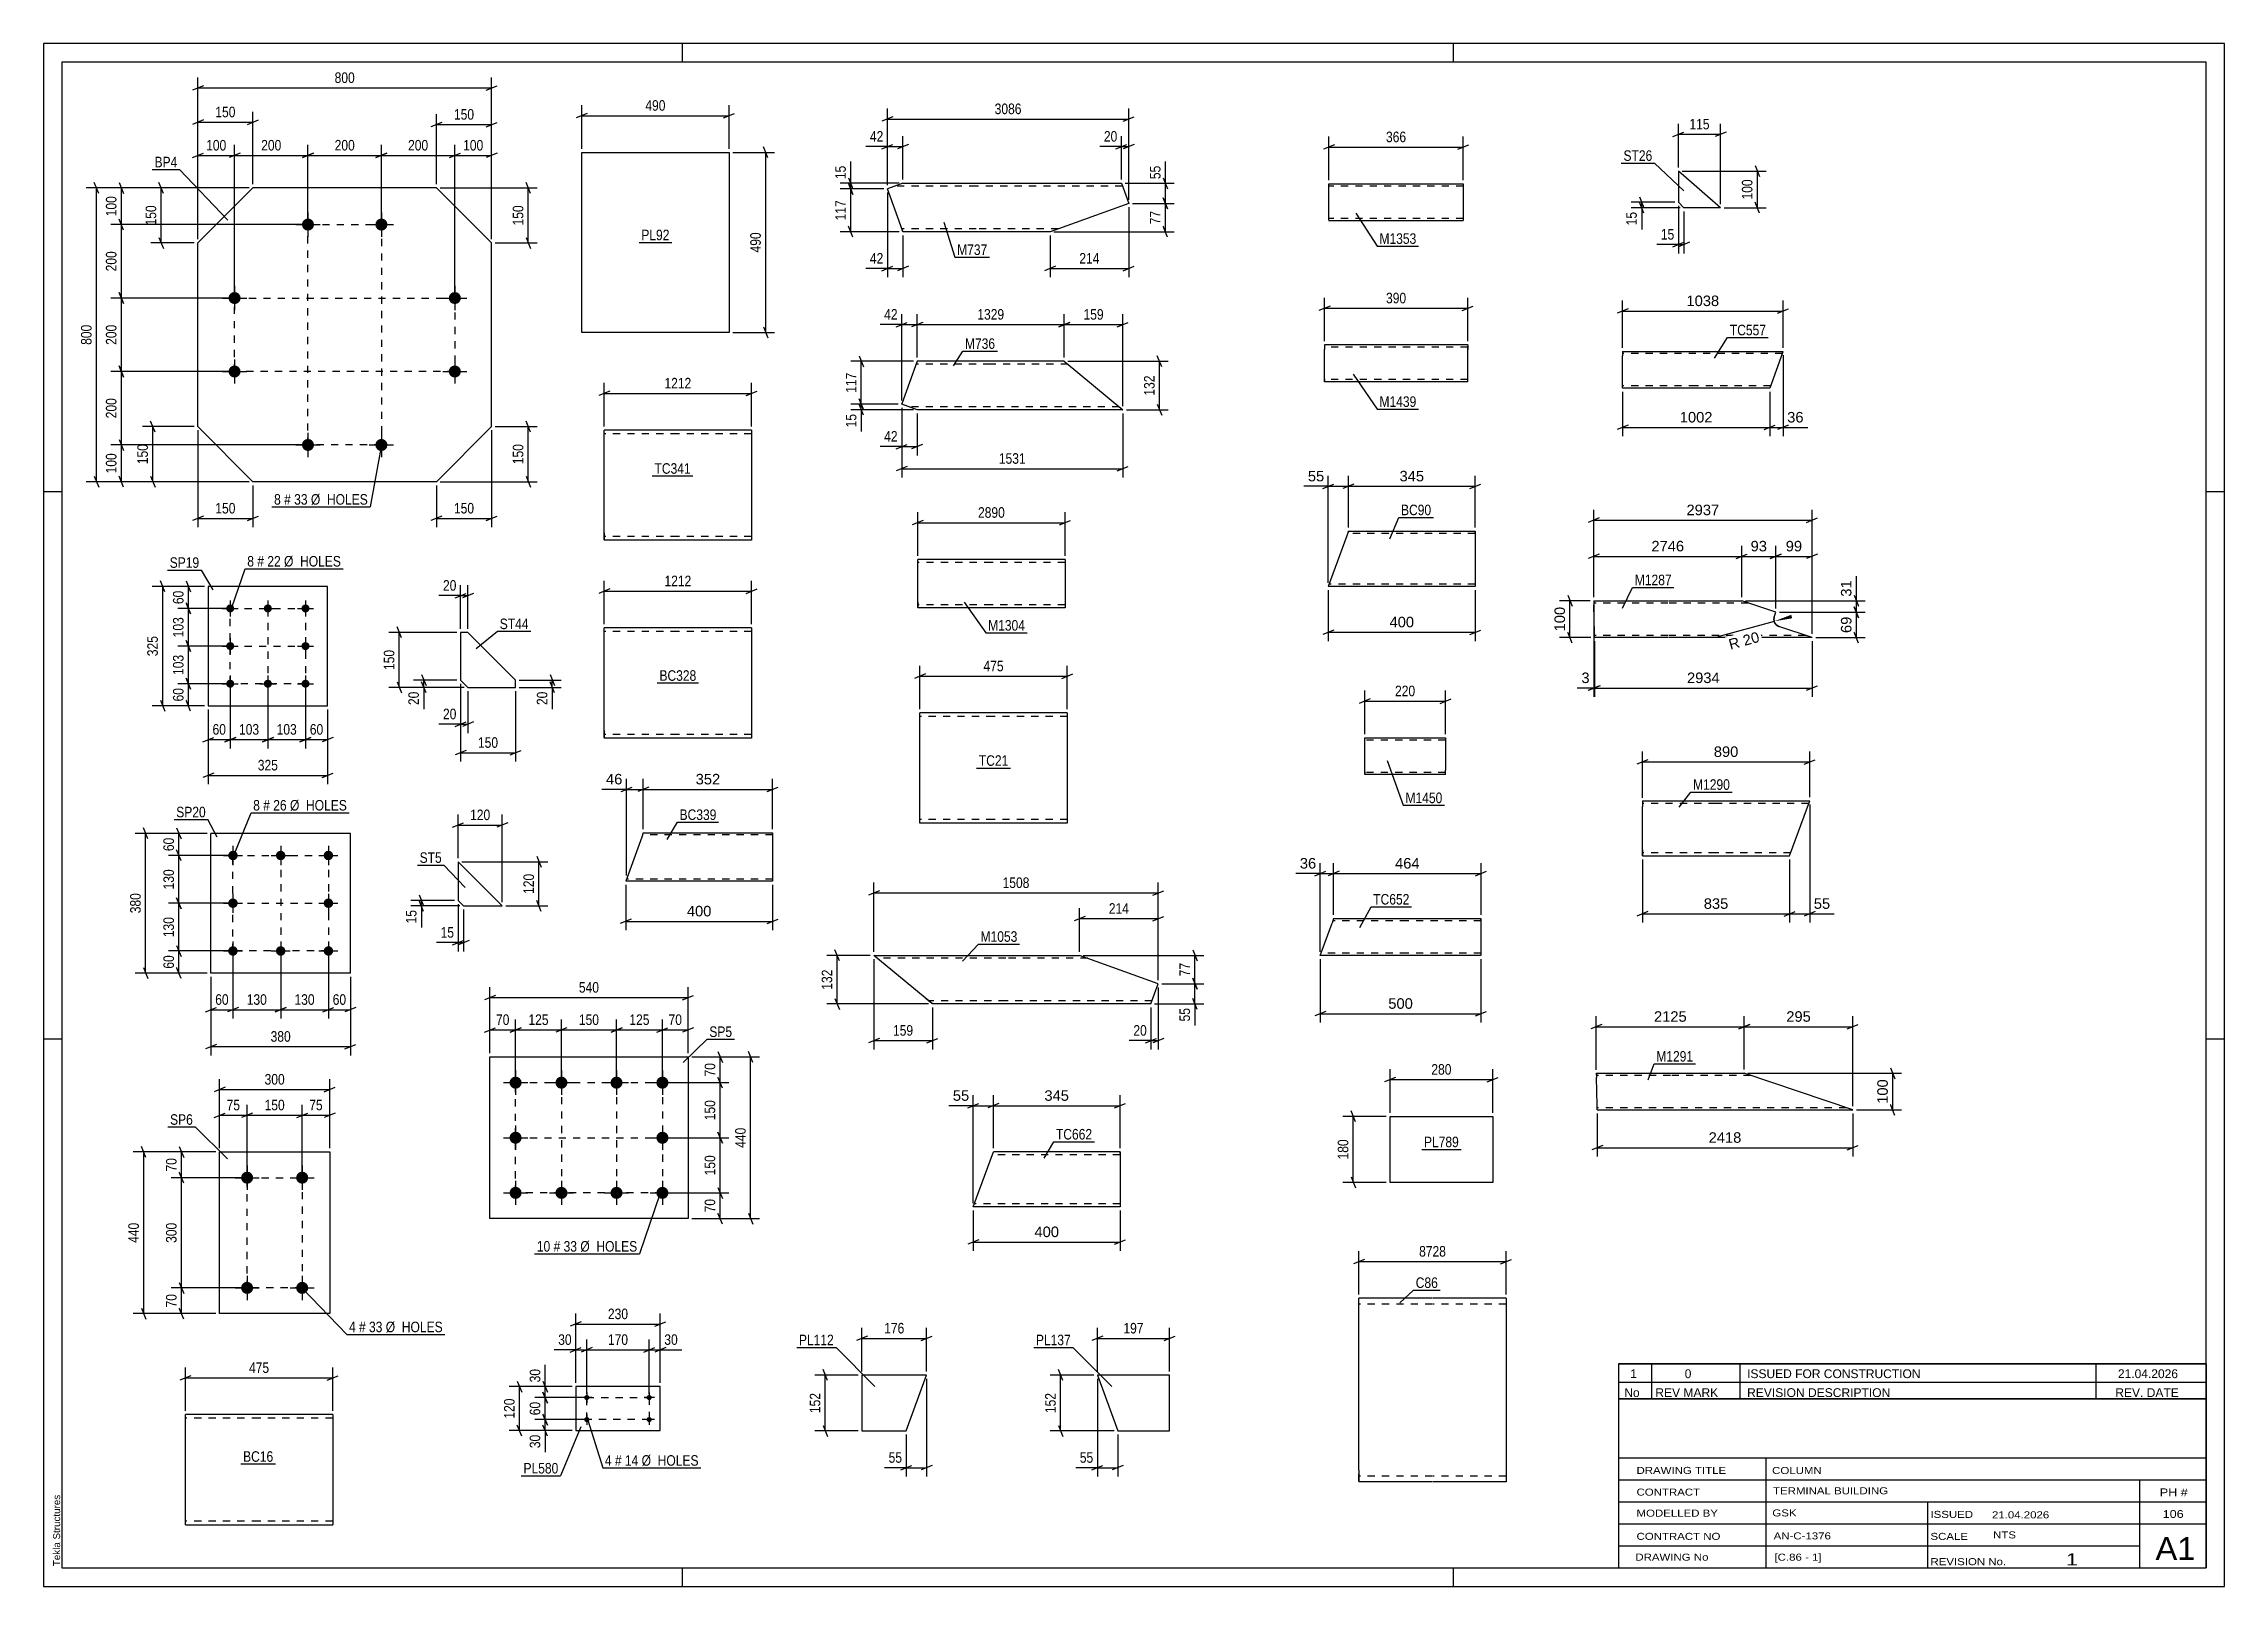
# Paper-space layout 'Layout1' of a CAD drawing. Header units: millimetres. Extents: x 0 to 594, y 0 to 420.
# The model-space entities are those that its viewports show. They can reach past a viewport. Long polylines and large blocks are cut down to what shows.
import ezdxf

# ---------------------------------------------------------------- set-up
doc = ezdxf.new("R2010")
doc.units = ezdxf.units.MM
doc.linetypes.add('DXK_LINE_DOT2', pattern=[3.9198, 1.9599, -1.9599])
doc.layers.add('Viewport layer', color=7, linetype='Continuous', plot=False)
doc.styles.add('Arial', font='ARIAL.TTF', dxfattribs={"height": 0.2})
doc.styles.add('Arial Narrow', font='ARIALN.TTF', dxfattribs={"height": 0.2})

# ---------------------------------------------------------------- blocks, each defined once
blk = doc.blocks.new('Unknown-284935137-1132')
at = {"color": 5, "linetype": 'Continuous'}
for p, q in [((594, 420), (0, 420)), ((0, 420), (0, 0)), ((174, 415), (174, 420)), ((384, 415), (384, 420)), ((594, 0), (594, 420)), ((589, 415), (5, 415)), ((5, 415), (5, 5)), ((589, 5), (589, 415)), ((5, 298), (0, 298)), ((594, 298), (589, 298)), ((5, 149), (0, 149)), ((594, 149), (589, 149)), ((0, 0), (594, 0)), ((5, 5), (589, 5)), ((174, 0), (174, 5)), ((384, 0), (384, 5))]:
    blk.add_line(p, q, dxfattribs=at)
at = {"color": 174, "linetype": 'Continuous', "style": 'Arial'}
blk.add_text('Tekla Structures', height=1.9102, rotation=90, dxfattribs=at).set_placement((4.5, 5.5))
blk = doc.blocks.new('Part-284935137-9918 - 9917')
at = {"color": 2, "linetype": 'Continuous'}
for p, q in [((172.72, 260.94), (152.72, 260.94)), ((152.72, 232.94), (152.72, 260.94)), ((192.82, 260.94), (172.82, 260.94)), ((192.82, 260.94), (192.82, 230.94)), ((152.72, 232.94), (152.72, 230.94)), ((172.72, 230.94), (152.72, 230.94)), ((192.82, 230.94), (172.82, 230.94))]:
    blk.add_line(p, q, dxfattribs=at)
at = {"color": 7, "linetype": 'DXK_LINE_DOT2'}
for p, q in [((172.72, 259.94), (152.72, 259.94)), ((192.82, 259.94), (172.82, 259.94)), ((152.72, 231.09), (152.72, 232.94)), ((152.72, 231.94), (152.72, 232.02)), ((172.72, 231.94), (152.72, 231.94)), ((192.82, 231.94), (172.82, 231.94)), ((192.82, 231.94), (192.82, 232.02))]:
    blk.add_line(p, q, dxfattribs=at)
blk = doc.blocks.new('Part-284935137-10154 - 10153')
at = {"color": 2, "linetype": 'Continuous'}
for p, q in [((359.83, 229.8), (359.83, 231)), ((359.83, 231), (381.85, 231)), ((359.83, 221.74), (359.83, 229.8)), ((381.85, 231), (381.85, 230.91)), ((381.85, 230.91), (381.85, 229.8)), ((381.85, 229.8), (381.85, 222.2)), ((359.83, 221.1), (359.83, 221.74)), ((359.83, 221), (359.83, 221.1)), ((381.85, 221), (359.83, 221)), ((381.85, 221), (381.85, 222.2))]:
    blk.add_line(p, q, dxfattribs=at)
at = {"color": 7, "linetype": 'DXK_LINE_DOT2'}
for p, q in [((381.85, 230.4), (359.83, 230.4)), ((381.85, 230.65), (381.85, 229.8)), ((359.83, 221.74), (359.83, 221.36)), ((359.83, 221.6), (359.83, 221.65)), ((381.85, 221.6), (359.83, 221.6)), ((359.83, 221), (359.83, 221)), ((381.85, 221.65), (381.85, 221.97)), ((381.85, 221.6), (381.85, 221.65)), ((381.85, 221.6), (381.85, 221.65))]:
    blk.add_line(p, q, dxfattribs=at)
blk = doc.blocks.new('Part-284935137-12709 - 12708')
at = {"color": 2, "linetype": 'Continuous'}
for p, q in [((162.91, 203.96), (158.55, 191.96)), ((163.35, 205.16), (162.91, 203.96)), ((163.35, 205.16), (198.55, 205.16)), ((198.55, 205.16), (198.55, 205.06)), ((198.55, 205.06), (198.55, 191.96)), ((198.55, 191.96), (158.55, 191.96))]:
    blk.add_line(p, q, dxfattribs=at)
at = {"color": 7, "linetype": 'DXK_LINE_DOT2'}
for p, q in [((198.55, 204.56), (163.13, 204.56)), ((163.32, 205.06), (163.22, 204.8)), ((163.35, 205.16), (163.32, 205.06)), ((198.55, 204.8), (198.55, 205.16)), ((198.55, 192.56), (158.77, 192.56))]:
    blk.add_line(p, q, dxfattribs=at)
blk = doc.blocks.new('Part-284935137-13105 - 13104')
at = {"color": 2, "linetype": 'Continuous'}
for p, q in [((253.23, 103.32), (258.69, 118.32)), ((293.23, 118.32), (258.69, 118.32)), ((293.23, 118.32), (293.23, 103.32)), ((293.23, 103.32), (253.23, 103.32))]:
    blk.add_line(p, q, dxfattribs=at)
at = {"color": 7, "linetype": 'DXK_LINE_DOT2'}
for p, q in [((293.23, 117.52), (258.4, 117.52)), ((293.23, 117.85), (293.23, 118.32)), ((293.23, 104.12), (253.52, 104.12))]:
    blk.add_line(p, q, dxfattribs=at)
blk = doc.blocks.new('Part-284935137-9925 - 9924')
at = {"color": 2, "linetype": 'Continuous'}
for p, q in [((234.04, 381.98), (229.84, 380.47)), ((233.48, 370.38), (229.84, 380.47)), ((234.04, 381.98), (254.04, 381.98)), ((254.14, 381.98), (293.59, 381.98)), ((293.59, 381.98), (295.56, 376.5)), ((295.56, 376.5), (274.14, 368.78)), ((234.06, 368.78), (233.48, 370.38)), ((254.04, 368.78), (234.06, 368.78)), ((274.14, 368.78), (254.14, 368.78))]:
    blk.add_line(p, q, dxfattribs=at)
at = {"color": 7, "linetype": 'DXK_LINE_DOT2'}
for p, q in [((229.88, 380.38), (229.84, 380.47)), ((229.88, 380.38), (229.84, 380.47)), ((254.04, 381.18), (231.82, 381.18)), ((293.87, 381.18), (254.14, 381.18)), ((234.01, 368.9), (233.48, 370.38)), ((254.04, 369.58), (233.77, 369.58)), ((276.36, 369.58), (254.14, 369.58))]:
    blk.add_line(p, q, dxfattribs=at)
blk = doc.blocks.new('Part-284935137-10161 - 10160')
at = {"color": 2, "linetype": 'Continuous'}
for p, q in [((366.73, 109.96), (366.73, 127.96)), ((366.73, 127.96), (394.73, 127.96)), ((394.73, 127.96), (394.73, 109.96)), ((394.73, 109.96), (366.73, 109.96))]:
    blk.add_line(p, q, dxfattribs=at)
blk = doc.blocks.new('Part-284935137-13158 - 13157')
at = {"color": 2, "linetype": 'Continuous'}
for p, q in [((354.96, 286.04), (349.93, 272.24)), ((355.39, 287.24), (354.96, 286.04)), ((355.39, 287.24), (389.93, 287.24)), ((389.93, 287.24), (389.93, 287.15)), ((389.93, 287.15), (389.93, 272.24)), ((389.93, 272.24), (349.93, 272.24))]:
    blk.add_line(p, q, dxfattribs=at)
at = {"color": 7, "linetype": 'DXK_LINE_DOT2'}
for p, q in [((389.93, 286.64), (355.18, 286.64)), ((355.36, 287.15), (355.27, 286.89)), ((355.39, 287.24), (355.36, 287.15)), ((389.93, 286.89), (389.93, 287.24)), ((389.93, 272.84), (350.15, 272.84))]:
    blk.add_line(p, q, dxfattribs=at)
blk = doc.blocks.new('Part-284935137-9939 - 9938')
at = {"color": 2, "linetype": 'Continuous'}
for p, q in [((258.11, 279.58), (238.11, 279.58)), ((238.11, 267.98), (238.11, 279.58)), ((278.21, 279.58), (258.21, 279.58)), ((278.21, 279.58), (278.21, 266.38)), ((238.11, 267.98), (238.11, 266.38)), ((258.11, 266.38), (238.11, 266.38)), ((278.21, 266.38), (258.21, 266.38))]:
    blk.add_line(p, q, dxfattribs=at)
at = {"color": 7, "linetype": 'DXK_LINE_DOT2'}
for p, q in [((258.11, 278.78), (238.11, 278.78)), ((278.21, 278.78), (258.21, 278.78)), ((238.11, 266.5), (238.11, 267.98)), ((238.11, 267.18), (238.11, 267.24)), ((258.11, 267.18), (238.11, 267.18)), ((278.21, 267.18), (258.21, 267.18)), ((278.21, 267.18), (278.21, 267.24))]:
    blk.add_line(p, q, dxfattribs=at)
blk = doc.blocks.new('Part-284935137-10178 - 10177')
at = {"color": 2, "linetype": 'Continuous'}
for p, q in [((456.79, 375.31), (445.29, 385.31)), ((445.29, 385.31), (445.29, 376.81)), ((446.79, 375.31), (445.29, 376.81)), ((456.79, 375.31), (446.79, 375.31))]:
    blk.add_line(p, q, dxfattribs=at)
blk = doc.blocks.new('Part-284935137-9911 - 9910')
at = {"color": 2, "linetype": 'Continuous'}
for p, q in [((172.72, 314.79), (152.72, 314.79)), ((152.72, 286.79), (152.72, 314.79)), ((192.82, 314.79), (172.82, 314.79)), ((192.82, 314.79), (192.82, 284.79)), ((152.72, 286.79), (152.72, 284.79)), ((172.72, 284.79), (152.72, 284.79)), ((192.82, 284.79), (172.82, 284.79))]:
    blk.add_line(p, q, dxfattribs=at)
at = {"color": 7, "linetype": 'DXK_LINE_DOT2'}
for p, q in [((172.72, 313.79), (152.72, 313.79)), ((192.82, 313.79), (172.82, 313.79)), ((152.72, 284.94), (152.72, 286.79)), ((152.72, 285.79), (152.72, 285.87)), ((172.72, 285.79), (152.72, 285.79)), ((192.82, 285.79), (172.82, 285.79)), ((192.82, 285.79), (192.82, 285.87))]:
    blk.add_line(p, q, dxfattribs=at)
blk = doc.blocks.new('Part-284935137-9932 - 9931')
at = {"color": 2, "linetype": 'Continuous'}
for p, q in [((237.94, 333.51), (233.76, 321.91)), ((257.92, 333.51), (237.94, 333.51)), ((278.02, 333.51), (258.02, 333.51)), ((278.02, 333.51), (293.95, 320.31)), ((233.76, 321.91), (233.73, 321.83)), ((237.92, 320.31), (233.73, 321.83)), ((257.92, 320.31), (237.92, 320.31)), ((293.95, 320.31), (258.02, 320.31))]:
    blk.add_line(p, q, dxfattribs=at)
at = {"color": 7, "linetype": 'DXK_LINE_DOT2'}
for p, q in [((257.92, 332.71), (237.65, 332.71)), ((278.99, 332.71), (258.02, 332.71)), ((233.73, 321.83), (233.76, 321.91)), ((233.76, 321.91), (233.73, 321.83)), ((233.76, 321.91), (233.73, 321.83)), ((257.92, 321.11), (235.71, 321.11)), ((292.99, 321.11), (258.02, 321.11)), ((292.71, 321.35), (292.76, 321.3)), ((292.91, 321.17), (292.99, 321.11))]:
    blk.add_line(p, q, dxfattribs=at)
blk = doc.blocks.new('Part-284935137-13213 - 13212')
at = {"color": 2, "linetype": 'Continuous'}
for p, q in [((347.74, 171.78), (350.94, 180.58)), ((351.38, 181.78), (350.94, 180.58)), ((351.38, 181.78), (371.38, 181.78)), ((371.48, 181.78), (391.48, 181.78)), ((391.48, 181.78), (391.48, 181.69)), ((391.48, 181.69), (391.48, 171.78)), ((371.38, 171.78), (347.74, 171.78)), ((391.48, 171.78), (371.48, 171.78))]:
    blk.add_line(p, q, dxfattribs=at)
at = {"color": 7, "linetype": 'DXK_LINE_DOT2'}
for p, q in [((371.38, 181.18), (351.16, 181.18)), ((351.34, 181.69), (351.25, 181.43)), ((351.38, 181.78), (351.34, 181.69)), ((391.48, 181.18), (371.48, 181.18)), ((391.48, 181.43), (391.48, 181.78)), ((371.38, 172.38), (347.96, 172.38)), ((391.48, 172.38), (371.48, 172.38)), ((347.74, 171.78), (347.77, 171.87))]:
    blk.add_line(p, q, dxfattribs=at)
blk = doc.blocks.new('Part-284935137-13276 - 13275')
at = {"color": 2, "linetype": 'Continuous'}
for p, q in [((430.06, 336.2), (430.06, 335)), ((430.06, 336.2), (450.06, 336.2)), ((430.06, 327.4), (430.06, 335)), ((450.16, 336.2), (473.8, 336.2)), ((473.67, 335.85), (470.16, 326.2)), ((473.76, 336.11), (473.67, 335.85)), ((473.8, 336.2), (473.76, 336.11)), ((430.06, 326.29), (430.06, 327.4)), ((430.06, 326.2), (430.06, 326.29)), ((450.06, 326.2), (430.06, 326.2)), ((470.16, 326.2), (450.16, 326.2))]:
    blk.add_line(p, q, dxfattribs=at)
at = {"color": 7, "linetype": 'DXK_LINE_DOT2'}
for p, q in [((430.06, 336.2), (430.06, 336.11)), ((430.06, 336.11), (430.06, 335.85)), ((450.06, 335.6), (430.06, 335.6)), ((473.58, 335.6), (450.16, 335.6)), ((430.06, 326.55), (430.06, 327.4)), ((450.06, 326.8), (430.06, 326.8)), ((470.38, 326.8), (450.16, 326.8))]:
    blk.add_line(p, q, dxfattribs=at)
blk = doc.blocks.new('Part-284935137-13284 - 13283')
at = {"color": 2, "linetype": 'Continuous'}
for p, q in [((422.21, 268.31), (422.24, 267.11)), ((422.21, 268.31), (442.45, 268.31)), ((442.55, 268.31), (462.55, 268.31)), ((471.81, 265.21), (462.55, 268.31)), ((422.43, 259.51), (422.24, 267.11)), ((471.26, 263.11), (471.36, 263.88)), ((471.36, 263.88), (471.81, 265.21)), ((472.62, 261.35), (471.94, 261.73)), ((422.46, 258.4), (422.43, 259.51)), ((422.46, 258.31), (422.46, 258.4)), ((442.45, 258.31), (422.46, 258.31)), ((481.68, 258.31), (442.55, 258.31)), ((481.68, 258.31), (472.62, 261.35))]:
    blk.add_line(p, q, dxfattribs=at)
at = {"color": 7, "linetype": 'DXK_LINE_DOT2'}
for p, q in [((422.21, 268.31), (422.21, 268.22)), ((422.21, 268.22), (422.22, 267.96)), ((442.45, 267.71), (422.22, 267.71)), ((464.34, 267.71), (442.55, 267.71)), ((471.36, 263.88), (471.26, 263.11)), ((471.26, 263.11), (471.36, 263.88)), ((471.36, 263.88), (471.26, 263.11)), ((471.94, 261.73), (472.62, 261.35)), ((472.62, 261.35), (471.94, 261.73)), ((471.94, 261.73), (472.62, 261.35)), ((422.45, 258.66), (422.43, 259.51)), ((442.45, 258.91), (422.45, 258.91)), ((479.89, 258.91), (442.55, 258.91))]:
    blk.add_line(p, q, dxfattribs=at)
at = {"color": 2, "linetype": 'Continuous'}
blk.add_arc((473.26, 263.24), 2, 183.96322, 228.96322, dxfattribs=at)
at = {"color": 7, "linetype": 'DXK_LINE_DOT2'}
blk.add_arc((473.26, 263.24), 2, 183.96322, 228.96322, dxfattribs=at)
blk.add_arc((473.26, 263.24), 2, 183.96322, 228.96322, dxfattribs=at)
blk.add_arc((473.26, 263.24), 2, 183.96322, 228.96322, dxfattribs=at)
blk = doc.blocks.new('Part-284935137-13292 - 13291')
at = {"color": 2, "linetype": 'Continuous'}
for p, q in [((435.48, 213.89), (435.48, 212.29)), ((435.48, 213.89), (455.48, 213.89)), ((455.58, 213.89), (481.04, 213.89)), ((475.58, 198.89), (481.04, 213.89)), ((435.48, 200.49), (435.48, 212.29)), ((435.48, 198.89), (435.48, 200.49)), ((435.48, 198.89), (455.48, 198.89)), ((455.58, 198.89), (475.58, 198.89))]:
    blk.add_line(p, q, dxfattribs=at)
at = {"color": 7, "linetype": 'DXK_LINE_DOT2'}
for p, q in [((435.48, 213.89), (435.48, 213.42)), ((455.48, 213.09), (435.48, 213.09)), ((480.75, 213.09), (455.58, 213.09)), ((435.48, 200.49), (435.48, 199.01)), ((455.48, 199.69), (435.48, 199.69)), ((475.87, 199.69), (455.58, 199.69))]:
    blk.add_line(p, q, dxfattribs=at)
blk = doc.blocks.new('Part-284935137-9978 - 9977')
at = {"color": 2, "linetype": 'Continuous'}
for p, q in [((57.01, 380.74), (42.01, 365.74)), ((107.01, 380.74), (57.01, 380.74)), ((107.01, 380.74), (122.01, 365.74)), ((42.01, 315.74), (42.01, 365.74)), ((122.01, 315.74), (122.01, 365.74)), ((57.01, 300.74), (42.01, 315.74)), ((122.01, 315.74), (107.01, 300.74)), ((107.01, 300.74), (57.01, 300.74))]:
    blk.add_line(p, q, dxfattribs=at)
blk = doc.blocks.new('Bolt-284935137-9979 - 9977')
at = {"linetype": 'Continuous'}
for points in [[(72.01, 372.39, -1), (72.01, 369.09, -1)], [(92.01, 372.39, -1), (92.01, 369.09, -1)], [(52.01, 352.39, -1), (52.01, 349.09, -1)], [(112.01, 352.39, -1), (112.01, 349.09, -1)], [(52.01, 332.39, -1), (52.01, 329.09, -1)], [(112.01, 332.39, -1), (112.01, 329.09, -1)], [(72.01, 312.39, -1), (72.01, 309.09, -1)], [(92.01, 312.39, -1), (92.01, 309.09, -1)]]:
    blk.add_hatch(color=1, dxfattribs=at).paths.add_polyline_path(points)
at = {"color": 1, "linetype": 'Continuous'}
for p, q in [((68.71, 370.74), (75.31, 370.74)), ((72.01, 374.04), (72.01, 367.44)), ((88.71, 370.74), (95.31, 370.74)), ((92.01, 374.04), (92.01, 367.44)), ((48.71, 350.74), (55.31, 350.74)), ((52.01, 354.04), (52.01, 347.44)), ((108.71, 350.74), (115.31, 350.74)), ((112.01, 354.04), (112.01, 347.44)), ((52.01, 334.04), (52.01, 327.44)), ((112.01, 334.04), (112.01, 327.44)), ((48.71, 330.74), (55.31, 330.74)), ((108.71, 330.74), (115.31, 330.74)), ((68.71, 310.74), (75.31, 310.74)), ((72.01, 314.04), (72.01, 307.44)), ((88.71, 310.74), (95.31, 310.74)), ((92.01, 314.04), (92.01, 307.44))]:
    blk.add_line(p, q, dxfattribs=at)
blk = doc.blocks.new('Part-284935137-9986 - 9985')
at = {"color": 2, "linetype": 'Continuous'}
for p, q in [((115.56, 259.72), (113.56, 259.72)), ((113.56, 259.72), (113.56, 246.72)), ((128.56, 246.72), (115.56, 259.72)), ((113.56, 246.72), (115.56, 244.72)), ((115.56, 244.72), (128.56, 244.72)), ((128.56, 244.72), (128.56, 246.72))]:
    blk.add_line(p, q, dxfattribs=at)
blk = doc.blocks.new('Part-284935137-10000 - 9999')
at = {"color": 2, "linetype": 'Continuous'}
for p, q in [((77.33, 272.24), (44.83, 272.24)), ((44.83, 272.24), (44.83, 239.74)), ((77.33, 239.74), (77.33, 272.24)), ((44.83, 239.74), (77.33, 239.74))]:
    blk.add_line(p, q, dxfattribs=at)
blk = doc.blocks.new('Bolt-284935137-10001 - 9999')
at = {"linetype": 'Continuous'}
for points in [[(50.83, 267.34, -1), (50.83, 265.14, -1)], [(61.08, 267.34, -1), (61.08, 265.14, -1)], [(71.33, 267.34, -1), (71.33, 265.14, -1)], [(50.83, 257.09, -1), (50.83, 254.89, -1)], [(71.33, 257.09, -1), (71.33, 254.89, -1)], [(50.83, 246.84, -1), (50.83, 244.64, -1)], [(61.08, 246.84, -1), (61.08, 244.64, -1)], [(71.33, 246.84, -1), (71.33, 244.64, -1)]]:
    blk.add_hatch(color=1, dxfattribs=at).paths.add_polyline_path(points)
at = {"color": 1, "linetype": 'Continuous'}
for p, q in [((50.83, 268.44), (50.83, 264.04)), ((61.08, 268.44), (61.08, 264.04)), ((71.33, 268.44), (71.33, 264.04)), ((48.63, 266.24), (53.03, 266.24)), ((58.88, 266.24), (63.28, 266.24)), ((69.13, 266.24), (73.53, 266.24)), ((48.63, 255.99), (53.03, 255.99)), ((50.83, 258.19), (50.83, 253.79)), ((69.13, 255.99), (73.53, 255.99)), ((71.33, 258.19), (71.33, 253.79)), ((48.63, 245.74), (53.03, 245.74)), ((50.83, 247.94), (50.83, 243.54)), ((58.88, 245.74), (63.28, 245.74)), ((61.08, 247.94), (61.08, 243.54)), ((69.13, 245.74), (73.53, 245.74)), ((71.33, 247.94), (71.33, 243.54))]:
    blk.add_line(p, q, dxfattribs=at)
blk = doc.blocks.new('Part-284935137-10009 - 10008')
at = {"color": 2, "linetype": 'Continuous'}
for p, q in [((83.57, 204.98), (45.57, 204.98)), ((45.57, 166.98), (45.57, 204.98)), ((83.57, 166.98), (83.57, 204.98)), ((83.57, 166.98), (45.57, 166.98))]:
    blk.add_line(p, q, dxfattribs=at)
blk = doc.blocks.new('Bolt-284935137-10010 - 10008')
at = {"linetype": 'Continuous'}
for points in [[(51.57, 200.28, -1), (51.57, 197.68, -1)], [(64.57, 200.28, -1), (64.57, 197.68, -1)], [(77.57, 200.28, -1), (77.57, 197.68, -1)], [(51.57, 187.28, -1), (51.57, 184.68, -1)], [(77.57, 187.28, -1), (77.57, 184.68, -1)], [(51.57, 174.28, -1), (51.57, 171.68, -1)], [(64.57, 174.28, -1), (64.57, 171.68, -1)], [(77.57, 174.28, -1), (77.57, 171.68, -1)]]:
    blk.add_hatch(color=1, dxfattribs=at).paths.add_polyline_path(points)
at = {"color": 1, "linetype": 'Continuous'}
for p, q in [((48.97, 198.98), (54.17, 198.98)), ((51.57, 201.58), (51.57, 196.38)), ((61.97, 198.98), (67.17, 198.98)), ((64.57, 201.58), (64.57, 196.38)), ((74.97, 198.98), (80.17, 198.98)), ((77.57, 201.58), (77.57, 196.38)), ((48.97, 185.98), (54.17, 185.98)), ((51.57, 188.58), (51.57, 183.38)), ((74.97, 185.98), (80.17, 185.98)), ((77.57, 188.58), (77.57, 183.38)), ((48.97, 172.98), (54.17, 172.98)), ((51.57, 175.58), (51.57, 170.38)), ((61.97, 172.98), (67.17, 172.98)), ((64.57, 175.58), (64.57, 170.38)), ((74.97, 172.98), (80.17, 172.98)), ((77.57, 175.58), (77.57, 170.38))]:
    blk.add_line(p, q, dxfattribs=at)
blk = doc.blocks.new('Part-284935137-10018 - 10017')
at = {"color": 2, "linetype": 'Continuous'}
for p, q in [((146.59, 341.39), (146.59, 390.39)), ((146.59, 390.39), (166.59, 390.39)), ((166.69, 390.39), (186.69, 390.39)), ((186.69, 390.39), (186.69, 341.39)), ((166.59, 341.39), (146.59, 341.39)), ((186.69, 341.39), (166.69, 341.39))]:
    blk.add_line(p, q, dxfattribs=at)
blk = doc.blocks.new('Part-284935137-10025 - 10024')
at = {"color": 2, "linetype": 'Continuous'}
for p, q in [((240.14, 160.18), (226.14, 171.78)), ((226.14, 171.78), (262.07, 171.78)), ((262.17, 171.78), (282.17, 171.78)), ((303.59, 164.06), (282.17, 171.78)), ((301.61, 158.58), (303.59, 164.06)), ((242.07, 158.58), (240.14, 160.18)), ((262.07, 158.58), (242.07, 158.58)), ((301.61, 158.58), (262.17, 158.58))]:
    blk.add_line(p, q, dxfattribs=at)
at = {"color": 7, "linetype": 'DXK_LINE_DOT2'}
for p, q in [((262.07, 170.98), (227.11, 170.98)), ((284.39, 170.98), (262.17, 170.98)), ((241.92, 158.7), (240.14, 160.18)), ((240.82, 159.61), (240.88, 159.57)), ((241.03, 159.44), (241.1, 159.38)), ((262.07, 159.38), (241.1, 159.38)), ((301.9, 159.38), (262.17, 159.38))]:
    blk.add_line(p, q, dxfattribs=at)
blk = doc.blocks.new('Part-284935137-10032 - 10031')
at = {"color": 2, "linetype": 'Continuous'}
for p, q in [((222.9, 57.51), (222.9, 42.31)), ((240.49, 57.51), (222.9, 57.51)), ((234.95, 42.31), (240.49, 57.51)), ((222.9, 42.31), (234.95, 42.31))]:
    blk.add_line(p, q, dxfattribs=at)
blk = doc.blocks.new('Part-284935137-10039 - 10038')
at = {"color": 2, "linetype": 'Continuous'}
for p, q in [((287.02, 57.51), (292.56, 42.31)), ((306.7, 57.51), (287.02, 57.51)), ((306.7, 42.31), (306.7, 57.51)), ((292.56, 42.31), (306.7, 42.31))]:
    blk.add_line(p, q, dxfattribs=at)
blk = doc.blocks.new('Part-284935137-10046 - 10045')
at = {"color": 2, "linetype": 'Continuous'}
for p, q in [((258.71, 237.79), (238.71, 237.79)), ((238.71, 207.79), (238.71, 237.79)), ((278.81, 237.79), (258.81, 237.79)), ((278.81, 237.79), (278.81, 207.79)), ((258.71, 207.79), (238.71, 207.79)), ((278.81, 207.79), (258.81, 207.79))]:
    blk.add_line(p, q, dxfattribs=at)
at = {"color": 7, "linetype": 'DXK_LINE_DOT2'}
for p, q in [((258.71, 236.79), (238.71, 236.79)), ((278.81, 236.79), (258.81, 236.79)), ((238.71, 208.79), (238.71, 208.87)), ((258.71, 208.79), (238.71, 208.79)), ((278.81, 208.79), (258.81, 208.79)), ((278.81, 208.79), (278.81, 208.87))]:
    blk.add_line(p, q, dxfattribs=at)
blk = doc.blocks.new('Part-284935137-10054 - 10053')
at = {"color": 2, "linetype": 'Continuous'}
for p, q in [((58.64, 46.75), (38.64, 46.75)), ((38.64, 16.75), (38.64, 46.75)), ((78.74, 46.75), (58.74, 46.75)), ((78.74, 46.75), (78.74, 16.75)), ((38.64, 16.75), (58.64, 16.75)), ((58.74, 16.75), (78.74, 16.75))]:
    blk.add_line(p, q, dxfattribs=at)
at = {"color": 7, "linetype": 'DXK_LINE_DOT2'}
for p, q in [((58.64, 45.75), (38.64, 45.75)), ((78.74, 45.75), (58.74, 45.75)), ((38.64, 17.75), (38.64, 17.83)), ((78.74, 17.75), (78.74, 17.83)), ((58.64, 17.75), (38.64, 17.75)), ((78.74, 17.75), (58.74, 17.75))]:
    blk.add_line(p, q, dxfattribs=at)
blk = doc.blocks.new('Bolt-284935137-10063 - 10061')
at = {"linetype": 'Continuous'}
for points in [[(55.43, 112.91, -1), (55.43, 109.61, -1)], [(70.43, 112.91, -1), (70.43, 109.61, -1)], [(55.43, 82.91, -1), (55.43, 79.61, -1)], [(70.43, 82.91, -1), (70.43, 79.61, -1)]]:
    blk.add_hatch(color=1, dxfattribs=at).paths.add_polyline_path(points)
at = {"color": 1, "linetype": 'Continuous'}
for p, q in [((55.43, 114.56), (55.43, 107.96)), ((70.43, 114.56), (70.43, 107.96)), ((52.13, 111.26), (58.73, 111.26)), ((67.13, 111.26), (73.73, 111.26)), ((55.43, 84.56), (55.43, 77.96)), ((70.43, 84.56), (70.43, 77.96)), ((52.13, 81.26), (58.73, 81.26)), ((67.13, 81.26), (73.73, 81.26))]:
    blk.add_line(p, q, dxfattribs=at)
blk = doc.blocks.new('Part-284935137-10062 - 10061')
at = {"color": 2, "linetype": 'Continuous'}
for p, q in [((47.93, 74.26), (47.93, 118.26)), ((47.93, 118.26), (77.93, 118.26)), ((77.93, 118.26), (77.93, 74.26)), ((77.93, 74.26), (47.93, 74.26))]:
    blk.add_line(p, q, dxfattribs=at)
blk = doc.blocks.new('Part-284935137-10070 - 10069')
at = {"color": 2, "linetype": 'Continuous'}
for p, q in [((121.55, 100.13), (121.55, 144.13)), ((121.55, 144.13), (175.55, 144.13)), ((175.55, 144.13), (175.55, 100.13)), ((175.55, 100.13), (121.55, 100.13))]:
    blk.add_line(p, q, dxfattribs=at)
blk = doc.blocks.new('Bolt-284935137-10071 - 10069')
at = {"linetype": 'Continuous'}
for points in [[(128.55, 138.78, -1), (128.55, 135.48, -1)], [(141.05, 138.78, -1), (141.05, 135.48, -1)], [(156.05, 138.78, -1), (156.05, 135.48, -1)], [(168.55, 138.78, -1), (168.55, 135.48, -1)], [(128.55, 123.78, -1), (128.55, 120.48, -1)], [(168.55, 123.78, -1), (168.55, 120.48, -1)], [(128.55, 108.78, -1), (128.55, 105.48, -1)], [(141.05, 108.78, -1), (141.05, 105.48, -1)], [(156.05, 108.78, -1), (156.05, 105.48, -1)], [(168.55, 108.78, -1), (168.55, 105.48, -1)]]:
    blk.add_hatch(color=1, dxfattribs=at).paths.add_polyline_path(points)
at = {"color": 1, "linetype": 'Continuous'}
for p, q in [((125.25, 137.13), (131.85, 137.13)), ((128.55, 140.43), (128.55, 133.83)), ((137.75, 137.13), (144.35, 137.13)), ((141.05, 140.43), (141.05, 133.83)), ((152.75, 137.13), (159.35, 137.13)), ((156.05, 140.43), (156.05, 133.83)), ((165.25, 137.13), (171.85, 137.13)), ((168.55, 140.43), (168.55, 133.83)), ((128.55, 125.43), (128.55, 118.83)), ((168.55, 125.43), (168.55, 118.83)), ((125.25, 122.13), (131.85, 122.13)), ((165.25, 122.13), (171.85, 122.13)), ((125.25, 107.13), (131.85, 107.13)), ((128.55, 110.43), (128.55, 103.83)), ((137.75, 107.13), (144.35, 107.13)), ((141.05, 110.43), (141.05, 103.83)), ((152.75, 107.13), (159.35, 107.13)), ((156.05, 110.43), (156.05, 103.83)), ((165.25, 107.13), (171.85, 107.13)), ((168.55, 110.43), (168.55, 103.83))]:
    blk.add_line(p, q, dxfattribs=at)
blk = doc.blocks.new('Part-284935137-10078 - 10077')
at = {"color": 2, "linetype": 'Continuous'}
for p, q in [((112.91, 197.26), (112.91, 186.76)), ((112.91, 197.26), (124.91, 185.26)), ((112.91, 186.76), (114.41, 185.26)), ((114.41, 185.26), (124.91, 185.26))]:
    blk.add_line(p, q, dxfattribs=at)
blk = doc.blocks.new('Part-284935137-13300 - 13299')
at = {"color": 2, "linetype": 'Continuous'}
for p, q in [((422.93, 139.71), (422.96, 138.51)), ((422.93, 139.71), (443.14, 139.71)), ((423.13, 130.91), (422.96, 138.51)), ((443.24, 139.71), (463.24, 139.71)), ((492.77, 129.71), (463.24, 139.71)), ((423.15, 129.8), (423.13, 130.91)), ((423.16, 129.71), (423.15, 129.8)), ((423.16, 129.71), (443.14, 129.71)), ((443.24, 129.71), (492.77, 129.71))]:
    blk.add_line(p, q, dxfattribs=at)
at = {"color": 7, "linetype": 'DXK_LINE_DOT2'}
for p, q in [((422.93, 139.71), (422.93, 139.62)), ((422.93, 139.62), (422.94, 139.36)), ((443.14, 139.11), (422.94, 139.11)), ((465.02, 139.11), (443.24, 139.11)), ((423.15, 130.06), (423.13, 130.91)), ((443.14, 130.31), (423.14, 130.31)), ((491, 130.31), (443.24, 130.31))]:
    blk.add_line(p, q, dxfattribs=at)
blk = doc.blocks.new('Part-284935137-10128 - 10127')
at = {"color": 2, "linetype": 'Continuous'}
for p, q in [((350.08, 371.92), (350.08, 381.83)), ((350.08, 381.83), (386.69, 381.83)), ((386.69, 381.83), (386.69, 371.83)), ((350.08, 371.92), (350.08, 371.83)), ((350.08, 371.83), (386.69, 371.83))]:
    blk.add_line(p, q, dxfattribs=at)
at = {"color": 7, "linetype": 'DXK_LINE_DOT2'}
for p, q in [((386.69, 381.23), (350.08, 381.23)), ((386.69, 381.74), (386.69, 381.83)), ((350.08, 372.43), (350.08, 372.48)), ((386.69, 372.43), (350.08, 372.43)), ((386.69, 372.43), (386.69, 372.48))]:
    blk.add_line(p, q, dxfattribs=at)
blk = doc.blocks.new('Part-284935137-10135 - 10134')
at = {"color": 2, "linetype": 'Continuous'}
for p, q in [((167.95, 54.4), (144.95, 54.4)), ((144.95, 54.4), (144.95, 42.4)), ((167.95, 42.4), (167.95, 54.4)), ((144.95, 42.4), (167.95, 42.4))]:
    blk.add_line(p, q, dxfattribs=at)
blk = doc.blocks.new('Bolt-284935137-10136 - 10134')
at = {"linetype": 'Continuous'}
for points in [[(147.95, 50.7, -1), (147.95, 52.1, -1)], [(164.95, 50.7, -1), (164.95, 52.1, -1)], [(147.95, 44.7, -1), (147.95, 46.1, -1)], [(164.95, 44.7, -1), (164.95, 46.1, -1)]]:
    blk.add_hatch(color=1, dxfattribs=at).paths.add_polyline_path(points)
at = {"color": 1, "linetype": 'Continuous'}
for p, q in [((149.35, 51.4), (146.55, 51.4)), ((147.95, 52.8), (147.95, 50)), ((166.35, 51.4), (163.55, 51.4)), ((164.95, 52.8), (164.95, 50)), ((149.35, 45.4), (146.55, 45.4)), ((147.95, 46.8), (147.95, 44)), ((166.35, 45.4), (163.55, 45.4)), ((164.95, 46.8), (164.95, 44))]:
    blk.add_line(p, q, dxfattribs=at)
blk = doc.blocks.new('Part-284935137-10147 - 10146')
at = {"color": 2, "linetype": 'Continuous'}
for p, q in [((348.89, 337.96), (348.89, 336.76)), ((387.9, 337.96), (348.89, 337.96)), ((348.89, 328.7), (348.89, 336.76)), ((387.9, 337.96), (387.9, 337.87)), ((387.9, 337.87), (387.9, 336.76)), ((387.9, 327.96), (387.9, 336.76)), ((348.89, 328.05), (348.89, 328.7)), ((348.89, 327.96), (348.89, 328.05)), ((387.9, 327.96), (348.89, 327.96))]:
    blk.add_line(p, q, dxfattribs=at)
at = {"color": 7, "linetype": 'DXK_LINE_DOT2'}
for p, q in [((387.9, 337.36), (348.89, 337.36)), ((387.9, 336.76), (387.9, 337.61)), ((348.89, 328.7), (348.89, 328.31)), ((348.89, 328.56), (348.89, 328.6)), ((387.9, 328.56), (348.89, 328.56)), ((348.89, 327.96), (348.89, 327.96)), ((387.9, 328.56), (387.9, 328.6))]:
    blk.add_line(p, q, dxfattribs=at)
blk = doc.blocks.new('Part-284935137-10169 - 10168')
at = {"color": 2, "linetype": 'Continuous'}
for p, q in [((378.26, 78.43), (358.26, 78.43)), ((358.26, 31.63), (358.26, 78.43)), ((398.36, 78.43), (378.36, 78.43)), ((398.36, 78.43), (398.36, 28.43)), ((358.26, 31.63), (358.26, 28.43)), ((378.26, 28.43), (358.26, 28.43)), ((398.36, 28.43), (378.36, 28.43))]:
    blk.add_line(p, q, dxfattribs=at)
at = {"color": 7, "linetype": 'DXK_LINE_DOT2'}
for p, q in [((378.26, 76.83), (358.26, 76.83)), ((398.36, 76.83), (378.36, 76.83)), ((358.26, 28.67), (358.26, 31.63)), ((378.26, 30.03), (358.26, 30.03)), ((398.36, 30.03), (378.36, 30.03))]:
    blk.add_line(p, q, dxfattribs=at)
blk = doc.blocks.new('Rectangle-284935137-12585 - 9977')
at = {"color": 1, "linetype": 'DXK_LINE_DOT2'}
blk.add_lwpolyline([(72.01, 370.74), (92.01, 370.74), (92.01, 310.74), (72.01, 310.74), (72.01, 370.74)], close=True, dxfattribs=at)
blk = doc.blocks.new('Rectangle-284935137-12612 - 9999')
at = {"color": 1, "linetype": 'DXK_LINE_DOT2'}
blk.add_lwpolyline([(50.83, 266.24), (71.33, 266.24), (71.33, 245.74), (50.83, 245.74), (50.83, 266.24)], close=True, dxfattribs=at)
blk = doc.blocks.new('Rectangle-284935137-12641 - 10008')
at = {"color": 1, "linetype": 'DXK_LINE_DOT2'}
blk.add_lwpolyline([(51.57, 198.98), (77.57, 198.98), (77.57, 172.98), (51.57, 172.98), (51.57, 198.98)], close=True, dxfattribs=at)
blk = doc.blocks.new('Rectangle-284935137-12673 - 10061')
at = {"color": 1, "linetype": 'DXK_LINE_DOT2'}
blk.add_lwpolyline([(55.43, 111.26), (70.43, 111.26), (70.43, 81.26), (55.43, 81.26), (55.43, 111.26)], close=True, dxfattribs=at)
blk = doc.blocks.new('Rectangle-284935137-12802 - 10069')
at = {"color": 1, "linetype": 'DXK_LINE_DOT2'}
blk.add_lwpolyline([(128.55, 137.13), (168.55, 137.13), (168.55, 107.13), (128.55, 107.13), (128.55, 137.13)], close=True, dxfattribs=at)
blk = doc.blocks.new('Rectangle-284935137-12841 - 10134')
at = {"color": 1, "linetype": 'DXK_LINE_DOT2'}
blk.add_lwpolyline([(147.95, 51.4), (164.95, 51.4), (164.95, 45.4), (147.95, 45.4), (147.95, 51.4)], close=True, dxfattribs=at)
blk = doc.blocks.new('Rectangle-284935137-12595 - 9977')
at = {"color": 1, "linetype": 'DXK_LINE_DOT2'}
blk.add_lwpolyline([(52.01, 350.74), (112.01, 350.74), (112.01, 330.74), (52.01, 330.74), (52.01, 350.74)], close=True, dxfattribs=at)
blk = doc.blocks.new('Line-284935137-12622 - 9999')
at = {"color": 1, "linetype": 'DXK_LINE_DOT2'}
blk.add_line((61.08, 266.24), (61.08, 245.74), dxfattribs=at)
blk = doc.blocks.new('Line-284935137-12651 - 10008')
at = {"color": 1, "linetype": 'DXK_LINE_DOT2'}
blk.add_line((64.57, 198.98), (64.57, 172.98), dxfattribs=at)
blk = doc.blocks.new('Line-284935137-12812 - 10069')
at = {"color": 1, "linetype": 'DXK_LINE_DOT2'}
blk.add_line((141.05, 137.13), (141.05, 107.13), dxfattribs=at)
blk = doc.blocks.new('Line-284935137-12629 - 9999')
at = {"color": 1, "linetype": 'DXK_LINE_DOT2'}
blk.add_line((50.83, 255.99), (71.33, 255.99), dxfattribs=at)
blk = doc.blocks.new('Line-284935137-12658 - 10008')
at = {"color": 1, "linetype": 'DXK_LINE_DOT2'}
blk.add_line((51.57, 185.98), (77.57, 185.98), dxfattribs=at)
blk = doc.blocks.new('Line-284935137-12819 - 10069')
at = {"color": 1, "linetype": 'DXK_LINE_DOT2'}
blk.add_line((156.05, 137.13), (156.05, 107.13), dxfattribs=at)
blk = doc.blocks.new('Line-284935137-12826 - 10069')
at = {"color": 1, "linetype": 'DXK_LINE_DOT2'}
blk.add_line((128.55, 122.13), (168.55, 122.13), dxfattribs=at)
blk = doc.blocks.new('StraightDimension-284935137-10216 - 9917')
at = {"color": 7, "linetype": 'Continuous'}
for p, q in [((152.72, 261.94), (152.72, 273.79)), ((192.82, 261.94), (192.82, 273.79)), ((154.22, 271.54), (151.22, 270.34)), ((152.72, 270.94), (192.82, 270.94)), ((191.32, 270.34), (194.32, 271.54))]:
    blk.add_line(p, q, dxfattribs=at)
at = {"color": 0}
blk.add_wipeout([(177.02, 271.69), (177.02, 275.89), (168.51, 275.89), (168.51, 271.69)], dxfattribs=at)
at = {"color": 3, "style": 'Arial Narrow'}
blk.add_text('1212', height=2.863, dxfattribs=at).set_placement((169.11, 272.29))
blk = doc.blocks.new('StraightDimension-284935137-10761 - 10153')
at = {"color": 7, "linetype": 'Continuous'}
for p, q in [((359.83, 232), (359.83, 243.85)), ((381.85, 232), (381.85, 243.85)), ((361.33, 241.6), (358.33, 240.4)), ((359.83, 241), (381.85, 241)), ((380.35, 240.4), (383.35, 241.6))]:
    blk.add_line(p, q, dxfattribs=at)
at = {"color": 0}
blk.add_wipeout([(374.18, 241.75), (374.18, 245.95), (367.5, 245.95), (367.5, 241.75)], dxfattribs=at)
at = {"color": 3, "style": 'Arial Narrow'}
blk.add_text('220', height=2.863, dxfattribs=at).set_placement((368.1, 242.35))
blk = doc.blocks.new('StraightDimension-284935137-12765 - 12708')
at = {"color": 7, "linetype": 'Continuous'}
for p, q in [((158.55, 190.96), (158.55, 178.65)), ((198.55, 190.96), (198.55, 178.65)), ((160.05, 181.65), (157.05, 180.45)), ((158.55, 181.05), (198.55, 181.05)), ((197.05, 180.45), (200.05, 181.65))]:
    blk.add_line(p, q, dxfattribs=at)
at = {"color": 0}
blk.add_wipeout([(182.48, 181.8), (182.48, 186), (174.61, 186), (174.61, 181.8)], dxfattribs=at)
at = {"color": 3, "style": 'Arial'}
blk.add_text('400', height=2.865, dxfattribs=at).set_placement((175.21, 182.4))
blk = doc.blocks.new('StraightDimension-284935137-12715 - 12708')
at = {"color": 7, "linetype": 'Continuous'}
for p, q in [((163.35, 206.16), (163.35, 219.83)), ((198.55, 206.16), (198.55, 219.83)), ((164.85, 217.58), (161.85, 216.38)), ((163.35, 216.98), (198.55, 216.98)), ((197.05, 216.38), (200.05, 217.58))]:
    blk.add_line(p, q, dxfattribs=at)
at = {"color": 0}
blk.add_wipeout([(184.88, 217.73), (184.88, 221.93), (177.01, 221.93), (177.01, 217.73)], dxfattribs=at)
at = {"color": 3, "style": 'Arial'}
blk.add_text('352', height=2.865, dxfattribs=at).set_placement((177.61, 218.33))
blk = doc.blocks.new('StraightDimension-284935137-12716 - 12708')
at = {"color": 7, "linetype": 'Continuous'}
for p, q in [((158.77, 193.56), (158.77, 219.83)), ((163.35, 206.16), (163.35, 219.83)), ((157.27, 216.38), (160.27, 217.58)), ((158.77, 216.98), (163.35, 216.98)), ((164.85, 217.58), (161.85, 216.38))]:
    blk.add_line(p, q, dxfattribs=at)
at = {"color": 0}
blk.add_wipeout([(158.24, 217.73), (158.24, 221.93), (152.59, 221.93), (152.59, 217.73)], dxfattribs=at)
at = {"color": 7, "linetype": 'Continuous'}
blk.add_line((158.77, 216.98), (152.07, 216.98), dxfattribs=at)
blk.add_line((158.77, 216.98), (152.07, 216.98), dxfattribs=at)
at = {"color": 3, "style": 'Arial'}
blk.add_text('46', height=2.865, dxfattribs=at).set_placement((153.19, 218.33))
blk = doc.blocks.new('StraightDimension-284935137-13111 - 13104')
at = {"color": 7, "linetype": 'Continuous'}
for p, q in [((260.19, 131.44), (257.19, 130.24)), ((258.69, 119.32), (258.69, 133.69)), ((258.69, 130.84), (293.19, 130.84)), ((291.69, 130.24), (294.69, 131.44)), ((293.19, 119.32), (293.19, 133.69))]:
    blk.add_line(p, q, dxfattribs=at)
at = {"color": 0}
blk.add_wipeout([(279.88, 131.59), (279.88, 135.79), (272, 135.79), (272, 131.59)], dxfattribs=at)
at = {"color": 3, "style": 'Arial'}
blk.add_text('345', height=2.865, dxfattribs=at).set_placement((272.6, 132.19))
blk = doc.blocks.new('StraightDimension-284935137-13136 - 13104')
at = {"color": 7, "linetype": 'Continuous'}
for p, q in [((253.23, 102.32), (253.23, 91.34)), ((293.23, 102.32), (293.23, 91.34)), ((254.73, 94.34), (251.73, 93.14)), ((253.23, 93.74), (293.23, 93.74)), ((291.73, 93.14), (294.73, 94.34))]:
    blk.add_line(p, q, dxfattribs=at)
at = {"color": 0}
blk.add_wipeout([(277.17, 94.49), (277.17, 98.69), (269.29, 98.69), (269.29, 94.49)], dxfattribs=at)
at = {"color": 3, "style": 'Arial'}
blk.add_text('400', height=2.865, dxfattribs=at).set_placement((269.89, 95.09))
blk = doc.blocks.new('StraightDimension-284935137-13112 - 13104')
at = {"color": 7, "linetype": 'Continuous'}
for p, q in [((251.73, 130.24), (254.73, 131.44)), ((253.23, 104.32), (253.23, 133.69)), ((253.23, 130.84), (258.69, 130.84)), ((260.19, 131.44), (257.19, 130.24)), ((258.69, 119.32), (258.69, 133.69))]:
    blk.add_line(p, q, dxfattribs=at)
at = {"color": 0}
blk.add_wipeout([(252.71, 131.59), (252.71, 135.79), (247.06, 135.79), (247.06, 131.59)], dxfattribs=at)
at = {"color": 7, "linetype": 'Continuous'}
blk.add_line((253.23, 130.84), (246.53, 130.84), dxfattribs=at)
blk.add_line((253.23, 130.84), (246.53, 130.84), dxfattribs=at)
at = {"color": 3, "style": 'Arial'}
blk.add_text('55', height=2.865, dxfattribs=at).set_placement((247.66, 132.19))
blk = doc.blocks.new('StraightDimension-284935137-12854 - 9924')
at = {"color": 7, "linetype": 'Continuous'}
for p, q in [((233.04, 381.98), (216.99, 381.98)), ((228.84, 380.47), (216.99, 380.47)), ((219.24, 383.48), (220.44, 380.48)), ((220.44, 378.97), (219.24, 381.97)), ((219.84, 380.47), (219.84, 381.98))]:
    blk.add_line(p, q, dxfattribs=at)
at = {"color": 0}
blk.add_wipeout([(219.09, 387.36), (214.89, 387.36), (214.89, 382.51), (219.09, 382.51)], dxfattribs=at)
at = {"color": 7, "linetype": 'Continuous'}
blk.add_line((219.84, 381.98), (219.84, 387.89), dxfattribs=at)
blk.add_line((219.84, 381.98), (219.84, 387.89), dxfattribs=at)
at = {"color": 3, "style": 'Arial Narrow'}
blk.add_text('15', height=2.863, rotation=90.00021, dxfattribs=at).set_placement((218.49, 383.11))
blk = doc.blocks.new('StraightDimension-284935137-10244 - 9924')
at = {"color": 7, "linetype": 'Continuous'}
for p, q in [((294.59, 381.98), (307.96, 381.98)), ((304.96, 383.48), (306.16, 380.48)), ((305.56, 376.5), (305.56, 381.98)), ((296.56, 376.5), (307.96, 376.5)), ((306.16, 375), (304.96, 378))]:
    blk.add_line(p, q, dxfattribs=at)
at = {"color": 0}
blk.add_wipeout([(304.81, 387.36), (300.61, 387.36), (300.61, 382.51), (304.81, 382.51)], dxfattribs=at)
at = {"color": 7, "linetype": 'Continuous'}
blk.add_line((305.56, 381.98), (305.56, 387.89), dxfattribs=at)
blk.add_line((305.56, 381.98), (305.56, 387.89), dxfattribs=at)
at = {"color": 3, "style": 'Arial Narrow'}
blk.add_text('55', height=2.863, rotation=90.00021, dxfattribs=at).set_placement((304.21, 383.11))
blk = doc.blocks.new('StraightDimension-284935137-10228 - 9924')
at = {"color": 7, "linetype": 'Continuous'}
for p, q in [((292.09, 391.38), (295.09, 392.58)), ((293.59, 382.98), (293.59, 394.83)), ((297.06, 392.58), (294.06, 391.38)), ((295.56, 377.5), (295.56, 394.83)), ((293.59, 391.98), (295.56, 391.98))]:
    blk.add_line(p, q, dxfattribs=at)
at = {"color": 0}
blk.add_wipeout([(293.06, 392.73), (293.06, 396.93), (288.2, 396.93), (288.2, 392.73)], dxfattribs=at)
at = {"color": 7, "linetype": 'Continuous'}
blk.add_line((293.59, 391.98), (287.68, 391.98), dxfattribs=at)
blk.add_line((293.59, 391.98), (287.68, 391.98), dxfattribs=at)
at = {"color": 3, "style": 'Arial Narrow'}
blk.add_text('20', height=2.863, dxfattribs=at).set_placement((288.8, 393.33))
blk = doc.blocks.new('StraightDimension-284935137-10220 - 9924')
at = {"color": 7, "linetype": 'Continuous'}
for p, q in [((295.56, 375.5), (295.56, 356.38)), ((274.14, 367.78), (274.14, 356.38)), ((275.64, 359.38), (272.64, 358.18)), ((274.14, 358.78), (295.56, 358.78)), ((294.06, 358.18), (297.06, 359.38))]:
    blk.add_line(p, q, dxfattribs=at)
at = {"color": 0}
blk.add_wipeout([(288.19, 359.53), (288.19, 363.73), (281.51, 363.73), (281.51, 359.53)], dxfattribs=at)
at = {"color": 3, "style": 'Arial Narrow'}
blk.add_text('214', height=2.863, dxfattribs=at).set_placement((282.11, 360.13))
blk = doc.blocks.new('StraightDimension-284935137-10224 - 9924')
at = {"color": 7, "linetype": 'Continuous'}
for p, q in [((229.84, 379.47), (229.84, 356.38)), ((234.06, 367.78), (234.06, 356.38)), ((228.34, 358.18), (231.34, 359.38)), ((229.84, 358.78), (234.06, 358.78)), ((235.56, 359.38), (232.56, 358.18))]:
    blk.add_line(p, q, dxfattribs=at)
at = {"color": 0}
blk.add_wipeout([(229.32, 359.53), (229.32, 363.73), (224.46, 363.73), (224.46, 359.53)], dxfattribs=at)
at = {"color": 7, "linetype": 'Continuous'}
blk.add_line((229.84, 358.78), (223.94, 358.78), dxfattribs=at)
blk.add_line((229.84, 358.78), (223.94, 358.78), dxfattribs=at)
at = {"color": 3, "style": 'Arial Narrow'}
blk.add_text('42', height=2.863, dxfattribs=at).set_placement((225.06, 360.13))
blk = doc.blocks.new('StraightDimension-284935137-10245 - 9924')
at = {"color": 7, "linetype": 'Continuous'}
for p, q in [((296.56, 376.5), (307.96, 376.5)), ((304.96, 378), (306.16, 375)), ((305.56, 368.78), (305.56, 376.5)), ((275.14, 368.78), (307.96, 368.78)), ((306.16, 367.28), (304.96, 370.28))]:
    blk.add_line(p, q, dxfattribs=at)
at = {"color": 0}
blk.add_wipeout([(304.81, 375.07), (300.61, 375.07), (300.61, 370.21), (304.81, 370.21)], dxfattribs=at)
at = {"color": 3, "style": 'Arial Narrow'}
blk.add_text('77', height=2.863, rotation=90.00021, dxfattribs=at).set_placement((304.21, 370.81))
blk = doc.blocks.new('StraightDimension-284935137-10232 - 9924')
at = {"color": 7, "linetype": 'Continuous'}
for p, q in [((228.34, 391.38), (231.34, 392.58)), ((229.84, 381.47), (229.84, 394.83)), ((235.54, 392.58), (232.54, 391.38)), ((234.04, 382.98), (234.04, 394.83)), ((229.84, 391.98), (234.04, 391.98))]:
    blk.add_line(p, q, dxfattribs=at)
at = {"color": 0}
blk.add_wipeout([(229.32, 392.73), (229.32, 396.93), (224.46, 396.93), (224.46, 392.73)], dxfattribs=at)
at = {"color": 7, "linetype": 'Continuous'}
blk.add_line((229.84, 391.98), (223.94, 391.98), dxfattribs=at)
blk.add_line((229.84, 391.98), (223.94, 391.98), dxfattribs=at)
at = {"color": 3, "style": 'Arial Narrow'}
blk.add_text('42', height=2.863, dxfattribs=at).set_placement((225.06, 393.33))
blk = doc.blocks.new('StraightDimension-284935137-10252 - 9924')
at = {"color": 7, "linetype": 'Continuous'}
for p, q in [((231.34, 400.07), (228.34, 398.87)), ((229.84, 381.47), (229.84, 402.32)), ((229.84, 399.47), (295.56, 399.47)), ((294.06, 398.87), (297.06, 400.07)), ((295.56, 377.5), (295.56, 402.32))]:
    blk.add_line(p, q, dxfattribs=at)
at = {"color": 0}
blk.add_wipeout([(266.96, 400.22), (266.96, 404.42), (258.45, 404.42), (258.45, 400.22)], dxfattribs=at)
at = {"color": 3, "style": 'Arial Narrow'}
blk.add_text('3086', height=2.863, dxfattribs=at).set_placement((259.05, 400.82))
blk = doc.blocks.new('StraightDimension-284935137-12855 - 9924')
at = {"color": 7, "linetype": 'Continuous'}
for p, q in [((228.84, 380.47), (216.99, 380.47)), ((219.24, 381.97), (220.44, 378.97)), ((219.84, 368.78), (219.84, 380.47)), ((233.06, 368.78), (216.99, 368.78)), ((220.44, 367.28), (219.24, 370.28))]:
    blk.add_line(p, q, dxfattribs=at)
at = {"color": 0}
blk.add_wipeout([(219.09, 377.97), (214.89, 377.97), (214.89, 371.28), (219.09, 371.28)], dxfattribs=at)
at = {"color": 3, "style": 'Arial Narrow'}
blk.add_text('117', height=2.863, rotation=90.00021, dxfattribs=at).set_placement((218.49, 371.88))
blk = doc.blocks.new('StraightDimension-284935137-10765 - 10160')
at = {"color": 7, "linetype": 'Continuous'}
for p, q in [((365.73, 127.96), (353.88, 127.96)), ((357.33, 126.46), (356.13, 129.46)), ((356.73, 109.96), (356.73, 127.96)), ((365.73, 109.96), (353.88, 109.96)), ((356.13, 111.46), (357.33, 108.46))]:
    blk.add_line(p, q, dxfattribs=at)
at = {"color": 0}
blk.add_wipeout([(355.98, 122.3), (351.78, 122.3), (351.78, 115.62), (355.98, 115.62)], dxfattribs=at)
at = {"color": 3, "style": 'Arial Narrow'}
blk.add_text('180', height=2.863, rotation=90.00021, dxfattribs=at).set_placement((355.38, 116.22))
blk = doc.blocks.new('StraightDimension-284935137-10769 - 10160')
at = {"color": 7, "linetype": 'Continuous'}
for p, q in [((368.23, 138.56), (365.23, 137.36)), ((366.73, 128.96), (366.73, 140.81)), ((366.73, 137.96), (394.73, 137.96)), ((393.23, 137.36), (396.23, 138.56)), ((394.73, 128.96), (394.73, 140.81))]:
    blk.add_line(p, q, dxfattribs=at)
at = {"color": 0}
blk.add_wipeout([(384.08, 138.71), (384.08, 142.91), (377.39, 142.91), (377.39, 138.71)], dxfattribs=at)
at = {"color": 3, "style": 'Arial Narrow'}
blk.add_text('280', height=2.863, dxfattribs=at).set_placement((377.99, 139.31))
blk = doc.blocks.new('StraightDimension-284935137-13165 - 13157')
at = {"color": 7, "linetype": 'Continuous'}
for p, q in [((356.89, 300.08), (353.89, 298.88)), ((355.39, 288.24), (355.39, 302.33)), ((355.39, 299.48), (389.93, 299.48)), ((388.43, 298.88), (391.43, 300.08)), ((389.93, 288.24), (389.93, 302.33))]:
    blk.add_line(p, q, dxfattribs=at)
at = {"color": 0}
blk.add_wipeout([(376.6, 300.23), (376.6, 304.43), (368.73, 304.43), (368.73, 300.23)], dxfattribs=at)
at = {"color": 3, "style": 'Arial'}
blk.add_text('345', height=2.865, dxfattribs=at).set_placement((369.33, 300.83))
blk = doc.blocks.new('StraightDimension-284935137-13190 - 13157')
at = {"color": 7, "linetype": 'Continuous'}
for p, q in [((349.93, 271.24), (349.93, 257.35)), ((389.93, 271.24), (389.93, 257.35)), ((351.43, 260.35), (348.43, 259.15)), ((349.93, 259.75), (389.93, 259.75)), ((388.43, 259.15), (391.43, 260.35))]:
    blk.add_line(p, q, dxfattribs=at)
at = {"color": 0}
blk.add_wipeout([(373.87, 260.5), (373.87, 264.7), (366, 264.7), (366, 260.5)], dxfattribs=at)
at = {"color": 3, "style": 'Arial'}
blk.add_text('400', height=2.865, dxfattribs=at).set_placement((366.6, 261.1))
blk = doc.blocks.new('StraightDimension-284935137-13166 - 13157')
at = {"color": 7, "linetype": 'Continuous'}
for p, q in [((348.43, 298.88), (351.43, 300.08)), ((349.93, 273.24), (349.93, 302.33)), ((349.93, 299.48), (355.39, 299.48)), ((356.89, 300.08), (353.89, 298.88)), ((355.39, 288.24), (355.39, 302.33))]:
    blk.add_line(p, q, dxfattribs=at)
at = {"color": 0}
blk.add_wipeout([(349.41, 300.23), (349.41, 304.43), (343.76, 304.43), (343.76, 300.23)], dxfattribs=at)
at = {"color": 7, "linetype": 'Continuous'}
blk.add_line((349.93, 299.48), (343.24, 299.48), dxfattribs=at)
blk.add_line((349.93, 299.48), (343.24, 299.48), dxfattribs=at)
at = {"color": 3, "style": 'Arial'}
blk.add_text('55', height=2.865, dxfattribs=at).set_placement((344.36, 300.83))
blk = doc.blocks.new('StraightDimension-284935137-10286 - 9938')
at = {"color": 7, "linetype": 'Continuous'}
for p, q in [((238.11, 280.58), (238.11, 292.43)), ((278.21, 280.58), (278.21, 292.43)), ((239.61, 290.18), (236.61, 288.98)), ((238.11, 289.58), (278.21, 289.58)), ((276.71, 288.98), (279.71, 290.18))]:
    blk.add_line(p, q, dxfattribs=at)
at = {"color": 0}
blk.add_wipeout([(262.42, 290.33), (262.42, 294.53), (253.91, 294.53), (253.91, 290.33)], dxfattribs=at)
at = {"color": 3, "style": 'Arial Narrow'}
blk.add_text('2890', height=2.863, dxfattribs=at).set_placement((254.51, 290.93))
blk = doc.blocks.new('StraightDimension-284935137-10789 - 10177')
at = {"color": 7, "linetype": 'Continuous'}
for p, q in [((466.19, 386.81), (467.39, 383.81)), ((446.29, 385.31), (469.19, 385.31)), ((466.79, 375.31), (466.79, 385.31)), ((457.79, 375.31), (469.19, 375.31)), ((467.39, 373.81), (466.19, 376.81))]:
    blk.add_line(p, q, dxfattribs=at)
at = {"color": 0}
blk.add_wipeout([(466.04, 383.66), (461.84, 383.66), (461.84, 376.97), (466.04, 376.97)], dxfattribs=at)
at = {"color": 3, "style": 'Arial Narrow'}
blk.add_text('100', height=2.863, rotation=90.00021, dxfattribs=at).set_placement((465.44, 377.57))
blk = doc.blocks.new('StraightDimension-284935137-10781 - 10177')
at = {"color": 7, "linetype": 'Continuous'}
for p, q in [((445.29, 386.31), (445.29, 398.16)), ((456.79, 376.31), (456.79, 398.16)), ((443.79, 394.71), (446.79, 395.91)), ((445.29, 395.31), (456.79, 395.31)), ((458.29, 395.91), (455.29, 394.71))]:
    blk.add_line(p, q, dxfattribs=at)
at = {"color": 0}
blk.add_wipeout([(454.38, 396.06), (454.38, 400.26), (447.69, 400.26), (447.69, 396.06)], dxfattribs=at)
at = {"color": 3, "style": 'Arial Narrow'}
blk.add_text('115', height=2.863, dxfattribs=at).set_placement((448.29, 396.66))
blk = doc.blocks.new('StraightDimension-284935137-10785 - 10177')
at = {"color": 7, "linetype": 'Continuous'}
for p, q in [((444.29, 376.81), (432.44, 376.81)), ((445.79, 375.31), (432.44, 375.31)), ((434.69, 378.31), (435.89, 375.31)), ((435.89, 373.81), (434.69, 376.81)), ((435.29, 375.31), (435.29, 376.81))]:
    blk.add_line(p, q, dxfattribs=at)
at = {"color": 0}
blk.add_wipeout([(434.54, 374.79), (430.34, 374.79), (430.34, 369.93), (434.54, 369.93)], dxfattribs=at)
at = {"color": 7, "linetype": 'Continuous'}
blk.add_line((435.29, 375.31), (435.29, 369.41), dxfattribs=at)
blk.add_line((435.29, 375.31), (435.29, 369.41), dxfattribs=at)
at = {"color": 3, "style": 'Arial Narrow'}
blk.add_text('15', height=2.863, rotation=90.00021, dxfattribs=at).set_placement((433.94, 370.53))
blk = doc.blocks.new('StraightDimension-284935137-10777 - 10177')
at = {"color": 7, "linetype": 'Continuous'}
for p, q in [((445.29, 375.81), (445.29, 362.91)), ((446.79, 374.31), (446.79, 362.91)), ((443.79, 364.71), (446.79, 365.91)), ((448.29, 365.91), (445.29, 364.71)), ((445.29, 365.31), (446.79, 365.31))]:
    blk.add_line(p, q, dxfattribs=at)
at = {"color": 0}
blk.add_wipeout([(444.76, 366.06), (444.76, 370.26), (439.9, 370.26), (439.9, 366.06)], dxfattribs=at)
at = {"color": 7, "linetype": 'Continuous'}
blk.add_line((445.29, 365.31), (439.38, 365.31), dxfattribs=at)
blk.add_line((445.29, 365.31), (439.38, 365.31), dxfattribs=at)
at = {"color": 3, "style": 'Arial Narrow'}
blk.add_text('15', height=2.863, dxfattribs=at).set_placement((440.5, 366.66))
blk = doc.blocks.new('StraightDimension-284935137-10212 - 9910')
at = {"color": 7, "linetype": 'Continuous'}
for p, q in [((152.72, 315.79), (152.72, 327.64)), ((192.82, 315.79), (192.82, 327.64)), ((154.22, 325.39), (151.22, 324.19)), ((152.72, 324.79), (192.82, 324.79)), ((191.32, 324.19), (194.32, 325.39))]:
    blk.add_line(p, q, dxfattribs=at)
at = {"color": 0}
blk.add_wipeout([(177.02, 325.54), (177.02, 329.74), (168.51, 329.74), (168.51, 325.54)], dxfattribs=at)
at = {"color": 3, "style": 'Arial Narrow'}
blk.add_text('1212', height=2.863, dxfattribs=at).set_placement((169.11, 326.14))
blk = doc.blocks.new('StraightDimension-284935137-12968 - 9931')
at = {"color": 7, "linetype": 'Continuous'}
for p, q in [((237.94, 334.51), (237.94, 346.36)), ((278.02, 334.51), (278.02, 346.36)), ((239.44, 344.11), (236.44, 342.91)), ((237.94, 343.51), (278.02, 343.51)), ((276.52, 342.91), (279.52, 344.11))]:
    blk.add_line(p, q, dxfattribs=at)
at = {"color": 0}
blk.add_wipeout([(262.24, 344.26), (262.24, 348.46), (253.73, 348.46), (253.73, 344.26)], dxfattribs=at)
at = {"color": 3, "style": 'Arial Narrow'}
blk.add_text('1329', height=2.863, dxfattribs=at).set_placement((254.33, 344.86))
blk = doc.blocks.new('StraightDimension-284935137-10282 - 9931')
at = {"color": 7, "linetype": 'Continuous'}
for p, q in [((233.73, 320.83), (233.73, 301.88)), ((293.95, 319.31), (293.95, 301.88)), ((235.23, 304.88), (232.23, 303.68)), ((233.73, 304.28), (293.95, 304.28)), ((292.45, 303.68), (295.45, 304.88))]:
    blk.add_line(p, q, dxfattribs=at)
at = {"color": 0}
blk.add_wipeout([(268.1, 305.03), (268.1, 309.23), (259.59, 309.23), (259.59, 305.03)], dxfattribs=at)
at = {"color": 3, "style": 'Arial Narrow'}
blk.add_text('1531', height=2.863, dxfattribs=at).set_placement((260.19, 305.63))
blk = doc.blocks.new('StraightDimension-284935137-12969 - 9931')
at = {"color": 7, "linetype": 'Continuous'}
for p, q in [((233.73, 322.83), (233.73, 346.36)), ((237.94, 334.51), (237.94, 346.36)), ((232.23, 342.91), (235.23, 344.11)), ((233.73, 343.51), (237.94, 343.51)), ((239.44, 344.11), (236.44, 342.91))]:
    blk.add_line(p, q, dxfattribs=at)
at = {"color": 0}
blk.add_wipeout([(233.2, 344.26), (233.2, 348.46), (228.35, 348.46), (228.35, 344.26)], dxfattribs=at)
at = {"color": 7, "linetype": 'Continuous'}
blk.add_line((233.73, 343.51), (227.82, 343.51), dxfattribs=at)
blk.add_line((233.73, 343.51), (227.82, 343.51), dxfattribs=at)
at = {"color": 3, "style": 'Arial Narrow'}
blk.add_text('42', height=2.863, dxfattribs=at).set_placement((228.95, 344.86))
blk = doc.blocks.new('StraightDimension-284935137-10264 - 9931')
at = {"color": 7, "linetype": 'Continuous'}
for p, q in [((233.73, 320.83), (233.73, 307.91)), ((237.92, 319.31), (237.92, 307.91)), ((232.23, 309.71), (235.23, 310.91)), ((233.73, 310.31), (237.92, 310.31)), ((239.42, 310.91), (236.42, 309.71))]:
    blk.add_line(p, q, dxfattribs=at)
at = {"color": 0}
blk.add_wipeout([(233.2, 311.06), (233.2, 315.26), (228.35, 315.26), (228.35, 311.06)], dxfattribs=at)
at = {"color": 7, "linetype": 'Continuous'}
blk.add_line((233.73, 310.31), (227.82, 310.31), dxfattribs=at)
blk.add_line((233.73, 310.31), (227.82, 310.31), dxfattribs=at)
at = {"color": 3, "style": 'Arial Narrow'}
blk.add_text('42', height=2.863, dxfattribs=at).set_placement((228.95, 311.66))
blk = doc.blocks.new('StraightDimension-284935137-10276 - 9931')
at = {"color": 7, "linetype": 'Continuous'}
for p, q in [((279.02, 333.51), (306.35, 333.51)), ((304.55, 332.01), (303.35, 335.01)), ((303.95, 320.31), (303.95, 333.51)), ((303.35, 321.81), (304.55, 318.81)), ((294.95, 320.31), (306.35, 320.31))]:
    blk.add_line(p, q, dxfattribs=at)
at = {"color": 0}
blk.add_wipeout([(303.2, 330.26), (299, 330.26), (299, 323.57), (303.2, 323.57)], dxfattribs=at)
at = {"color": 3, "style": 'Arial Narrow'}
blk.add_text('132', height=2.863, rotation=90.00021, dxfattribs=at).set_placement((302.6, 324.17))
blk = doc.blocks.new('StraightDimension-284935137-12967 - 9931')
at = {"color": 7, "linetype": 'Continuous'}
for p, q in [((278.02, 334.51), (278.02, 346.36)), ((293.95, 321.31), (293.95, 346.36)), ((279.52, 344.11), (276.52, 342.91)), ((278.02, 343.51), (293.95, 343.51)), ((292.45, 342.91), (295.45, 344.11))]:
    blk.add_line(p, q, dxfattribs=at)
at = {"color": 0}
blk.add_wipeout([(289.33, 344.26), (289.33, 348.46), (282.65, 348.46), (282.65, 344.26)], dxfattribs=at)
at = {"color": 3, "style": 'Arial Narrow'}
blk.add_text('159', height=2.863, dxfattribs=at).set_placement((283.25, 344.86))
blk = doc.blocks.new('StraightDimension-284935137-13010 - 9931')
at = {"color": 7, "linetype": 'Continuous'}
for p, q in [((236.94, 333.51), (219.88, 333.51)), ((222.13, 335.01), (223.33, 332.01)), ((222.73, 321.83), (222.73, 333.51)), ((232.73, 321.83), (219.88, 321.83)), ((223.33, 320.33), (222.13, 323.33))]:
    blk.add_line(p, q, dxfattribs=at)
at = {"color": 0}
blk.add_wipeout([(221.98, 331.01), (217.78, 331.01), (217.78, 324.33), (221.98, 324.33)], dxfattribs=at)
at = {"color": 3, "style": 'Arial Narrow'}
blk.add_text('117', height=2.863, rotation=90.00021, dxfattribs=at).set_placement((221.38, 324.93))
blk = doc.blocks.new('StraightDimension-284935137-13011 - 9931')
at = {"color": 7, "linetype": 'Continuous'}
for p, q in [((232.73, 321.83), (219.88, 321.83)), ((222.13, 323.33), (223.33, 320.33)), ((223.33, 318.81), (222.13, 321.81)), ((222.73, 320.31), (222.73, 321.83)), ((236.92, 320.31), (219.88, 320.31))]:
    blk.add_line(p, q, dxfattribs=at)
at = {"color": 0}
blk.add_wipeout([(221.98, 319.79), (217.78, 319.79), (217.78, 314.93), (221.98, 314.93)], dxfattribs=at)
at = {"color": 7, "linetype": 'Continuous'}
blk.add_line((222.73, 320.31), (222.73, 314.41), dxfattribs=at)
blk.add_line((222.73, 320.31), (222.73, 314.41), dxfattribs=at)
at = {"color": 3, "style": 'Arial Narrow'}
blk.add_text('15', height=2.863, rotation=90.00021, dxfattribs=at).set_placement((221.38, 315.53))
blk = doc.blocks.new('StraightDimension-284935137-13221 - 13212')
at = {"color": 7, "linetype": 'Continuous'}
for p, q in [((347.74, 172.78), (347.74, 196.92)), ((351.38, 182.78), (351.38, 196.92)), ((346.24, 193.47), (349.24, 194.67)), ((347.74, 194.07), (351.38, 194.07)), ((352.88, 194.67), (349.88, 193.47))]:
    blk.add_line(p, q, dxfattribs=at)
at = {"color": 0}
blk.add_wipeout([(347.21, 194.82), (347.21, 199.02), (341.57, 199.02), (341.57, 194.82)], dxfattribs=at)
at = {"color": 7, "linetype": 'Continuous'}
blk.add_line((347.74, 194.07), (341.04, 194.07), dxfattribs=at)
blk.add_line((347.74, 194.07), (341.04, 194.07), dxfattribs=at)
at = {"color": 3, "style": 'Arial'}
blk.add_text('36', height=2.865, dxfattribs=at).set_placement((342.17, 195.42))
blk = doc.blocks.new('StraightDimension-284935137-13220 - 13212')
at = {"color": 7, "linetype": 'Continuous'}
for p, q in [((351.38, 182.78), (351.38, 196.92)), ((391.52, 182.78), (391.52, 196.92)), ((352.88, 194.67), (349.88, 193.47)), ((351.38, 194.07), (391.52, 194.07)), ((390.02, 193.47), (393.02, 194.67))]:
    blk.add_line(p, q, dxfattribs=at)
at = {"color": 0}
blk.add_wipeout([(375.38, 194.82), (375.38, 199.02), (367.51, 199.02), (367.51, 194.82)], dxfattribs=at)
at = {"color": 3, "style": 'Arial'}
blk.add_text('464', height=2.865, dxfattribs=at).set_placement((368.11, 195.42))
blk = doc.blocks.new('StraightDimension-284935137-13250 - 13212')
at = {"color": 7, "linetype": 'Continuous'}
for p, q in [((347.74, 170.78), (347.74, 153.49)), ((391.48, 170.78), (391.48, 153.49)), ((349.24, 156.49), (346.24, 155.29)), ((347.74, 155.89), (391.48, 155.89)), ((389.98, 155.29), (392.98, 156.49))]:
    blk.add_line(p, q, dxfattribs=at)
at = {"color": 0}
blk.add_wipeout([(373.54, 156.64), (373.54, 160.84), (365.67, 160.84), (365.67, 156.64)], dxfattribs=at)
at = {"color": 3, "style": 'Arial'}
blk.add_text('500', height=2.865, dxfattribs=at).set_placement((366.27, 157.24))
blk = doc.blocks.new('StraightDimension-284935137-13327 - 13275')
at = {"color": 7, "linetype": 'Continuous'}
for p, q in [((431.56, 347.8), (428.56, 346.6)), ((430.06, 337.2), (430.06, 350.05)), ((430.06, 347.2), (473.8, 347.2)), ((472.3, 346.6), (475.3, 347.8)), ((473.8, 337.2), (473.8, 350.05))]:
    blk.add_line(p, q, dxfattribs=at)
at = {"color": 0}
blk.add_wipeout([(456.98, 347.95), (456.98, 352.15), (446.88, 352.15), (446.88, 347.95)], dxfattribs=at)
at = {"color": 3, "style": 'Arial'}
blk.add_text('1038', height=2.865, dxfattribs=at).set_placement((447.48, 348.55))
blk = doc.blocks.new('StraightDimension-284935137-13338 - 13275')
at = {"color": 7, "linetype": 'Continuous'}
for p, q in [((473.8, 335.2), (473.8, 313.11)), ((470.16, 325.2), (470.16, 313.11)), ((468.66, 314.91), (471.66, 316.11)), ((470.16, 315.51), (473.8, 315.51)), ((475.3, 316.11), (472.3, 314.91))]:
    blk.add_line(p, q, dxfattribs=at)
at = {"color": 0}
blk.add_wipeout([(479.97, 316.26), (479.97, 320.46), (474.32, 320.46), (474.32, 316.26)], dxfattribs=at)
at = {"color": 7, "linetype": 'Continuous'}
blk.add_line((473.8, 315.51), (480.5, 315.51), dxfattribs=at)
blk.add_line((473.8, 315.51), (480.5, 315.51), dxfattribs=at)
at = {"color": 3, "style": 'Arial'}
blk.add_text('36', height=2.865, dxfattribs=at).set_placement((474.92, 316.86))
blk = doc.blocks.new('StraightDimension-284935137-13339 - 13275')
at = {"color": 7, "linetype": 'Continuous'}
for p, q in [((430.06, 325.2), (430.06, 313.11)), ((470.16, 325.2), (470.16, 313.11)), ((431.56, 316.11), (428.56, 314.91)), ((430.06, 315.51), (470.16, 315.51)), ((468.66, 314.91), (471.66, 316.11))]:
    blk.add_line(p, q, dxfattribs=at)
at = {"color": 0}
blk.add_wipeout([(455.16, 316.26), (455.16, 320.46), (445.06, 320.46), (445.06, 316.26)], dxfattribs=at)
at = {"color": 3, "style": 'Arial'}
blk.add_text('1002', height=2.865, dxfattribs=at).set_placement((445.66, 316.86))
blk = doc.blocks.new('StraightDimension-284935137-13490 - 13283')
at = {"color": 7, "linetype": 'Continuous'}
for p, q in [((470.31, 279.82), (473.31, 281.02)), ((471.81, 266.21), (471.81, 283.27)), ((471.81, 280.42), (481.68, 280.42)), ((483.18, 281.02), (480.18, 279.82)), ((481.68, 259.31), (481.68, 283.27))]:
    blk.add_line(p, q, dxfattribs=at)
at = {"color": 0}
blk.add_wipeout([(479.56, 281.17), (479.56, 285.37), (473.92, 285.37), (473.92, 281.17)], dxfattribs=at)
at = {"color": 3, "style": 'Arial'}
blk.add_text('99', height=2.865, dxfattribs=at).set_placement((474.52, 281.77))
blk = doc.blocks.new('StraightDimension-284935137-13375 - 13283')
at = {"color": 7, "linetype": 'Continuous'}
for p, q in [((422.21, 269.31), (422.21, 293.12)), ((481.68, 259.31), (481.68, 293.12)), ((423.71, 290.87), (420.71, 289.67)), ((422.21, 290.27), (481.68, 290.27)), ((480.18, 289.67), (483.18, 290.87))]:
    blk.add_line(p, q, dxfattribs=at)
at = {"color": 0}
blk.add_wipeout([(456.99, 291.02), (456.99, 295.22), (446.89, 295.22), (446.89, 291.02)], dxfattribs=at)
at = {"color": 3, "style": 'Arial'}
blk.add_text('2937', height=2.865, dxfattribs=at).set_placement((447.49, 291.62))
blk = doc.blocks.new('StraightDimension-284935137-13413 - 13283')
at = {"color": 7, "linetype": 'Continuous'}
for p, q in [((422.46, 257.31), (422.46, 242.17)), ((481.68, 257.31), (481.68, 242.17)), ((423.96, 245.17), (420.96, 243.97)), ((422.46, 244.57), (481.68, 244.57)), ((480.18, 243.97), (483.18, 245.17))]:
    blk.add_line(p, q, dxfattribs=at)
at = {"color": 0}
blk.add_wipeout([(457.12, 245.32), (457.12, 249.52), (447.02, 249.52), (447.02, 245.32)], dxfattribs=at)
at = {"color": 3, "style": 'Arial'}
blk.add_text('2934', height=2.865, dxfattribs=at).set_placement((447.62, 245.92))
blk = doc.blocks.new('StraightDimension-284935137-13414 - 13283')
at = {"color": 7, "linetype": 'Continuous'}
for p, q in [((422.21, 267.31), (422.21, 242.17)), ((422.46, 257.31), (422.46, 242.17)), ((420.71, 243.97), (423.71, 245.17)), ((423.96, 245.17), (420.96, 243.97)), ((422.21, 244.57), (422.46, 244.57))]:
    blk.add_line(p, q, dxfattribs=at)
at = {"color": 0}
blk.add_wipeout([(421.68, 245.32), (421.68, 249.52), (418.26, 249.52), (418.26, 245.32)], dxfattribs=at)
at = {"color": 7, "linetype": 'Continuous'}
blk.add_line((422.21, 244.57), (417.73, 244.57), dxfattribs=at)
blk.add_line((422.21, 244.57), (417.73, 244.57), dxfattribs=at)
at = {"color": 3, "style": 'Arial'}
blk.add_text('3', height=2.87, dxfattribs=at).set_placement((418.86, 245.92))
blk = doc.blocks.new('StraightDimension-284935137-13491 - 13283')
at = {"color": 7, "linetype": 'Continuous'}
for p, q in [((461.05, 279.82), (464.05, 281.02)), ((462.55, 269.31), (462.55, 283.27)), ((462.55, 280.42), (471.81, 280.42)), ((473.31, 281.02), (470.31, 279.82)), ((471.81, 266.21), (471.81, 283.27))]:
    blk.add_line(p, q, dxfattribs=at)
at = {"color": 0}
blk.add_wipeout([(470, 281.17), (470, 285.37), (464.35, 285.37), (464.35, 281.17)], dxfattribs=at)
at = {"color": 3, "style": 'Arial'}
blk.add_text('93', height=2.865, dxfattribs=at).set_placement((464.95, 281.77))
blk = doc.blocks.new('StraightDimension-284935137-13492 - 13283')
at = {"color": 7, "linetype": 'Continuous'}
for p, q in [((423.71, 281.02), (420.71, 279.82)), ((422.21, 269.31), (422.21, 283.27)), ((422.21, 280.42), (462.55, 280.42)), ((461.05, 279.82), (464.05, 281.02)), ((462.55, 269.31), (462.55, 283.27))]:
    blk.add_line(p, q, dxfattribs=at)
at = {"color": 0}
blk.add_wipeout([(447.42, 281.17), (447.42, 285.37), (437.33, 285.37), (437.33, 281.17)], dxfattribs=at)
at = {"color": 3, "style": 'Arial'}
blk.add_text('2746', height=2.865, dxfattribs=at).set_placement((437.93, 281.77))
blk = doc.blocks.new('StraightDimension-284935137-13536 - 13283')
at = {"color": 7, "linetype": 'Continuous'}
for p, q in [((463.55, 268.31), (496.17, 268.31)), ((493.17, 269.81), (494.37, 266.81)), ((493.77, 265.21), (493.77, 268.31)), ((472.81, 265.21), (496.17, 265.21)), ((494.37, 263.71), (493.17, 266.71))]:
    blk.add_line(p, q, dxfattribs=at)
at = {"color": 0}
blk.add_wipeout([(493.02, 274.48), (488.82, 274.48), (488.82, 268.84), (493.02, 268.84)], dxfattribs=at)
at = {"color": 7, "linetype": 'Continuous'}
blk.add_line((493.77, 268.31), (493.77, 275.01), dxfattribs=at)
blk.add_line((493.77, 268.31), (493.77, 275.01), dxfattribs=at)
at = {"color": 3, "style": 'Arial'}
blk.add_text('31', height=2.865, rotation=90.00021, dxfattribs=at).set_placement((492.42, 269.44))
blk = doc.blocks.new('StraightDimension-284935137-13537 - 13283')
at = {"color": 7, "linetype": 'Continuous'}
for p, q in [((472.81, 265.21), (496.17, 265.21)), ((493.17, 266.71), (494.37, 263.71)), ((493.77, 258.31), (493.77, 265.21)), ((482.68, 258.31), (496.17, 258.31)), ((494.37, 256.81), (493.17, 259.81))]:
    blk.add_line(p, q, dxfattribs=at)
at = {"color": 0}
blk.add_wipeout([(493.02, 264.58), (488.82, 264.58), (488.82, 258.94), (493.02, 258.94)], dxfattribs=at)
at = {"color": 3, "style": 'Arial'}
blk.add_text('69', height=2.865, rotation=90.00021, dxfattribs=at).set_placement((492.42, 259.54))
blk = doc.blocks.new('StraightDimension-284935137-13578 - 13283')
at = {"color": 7, "linetype": 'Continuous'}
for p, q in [((421.21, 268.31), (412.89, 268.31)), ((415.14, 269.81), (416.34, 266.81)), ((415.74, 258.31), (415.74, 268.31)), ((421.46, 258.31), (412.89, 258.31)), ((416.34, 256.81), (415.14, 259.81))]:
    blk.add_line(p, q, dxfattribs=at)
at = {"color": 0}
blk.add_wipeout([(414.99, 267.25), (410.79, 267.25), (410.79, 259.38), (414.99, 259.38)], dxfattribs=at)
at = {"color": 3, "style": 'Arial'}
blk.add_text('100', height=2.865, rotation=90.00021, dxfattribs=at).set_placement((414.39, 259.98))
blk = doc.blocks.new('RadiusDimension-284935137-13596 - 13283')
at = {"linetype": 'Continuous'}
blk.add_hatch(color=7, dxfattribs=at).paths.add_polyline_path([(476.28, 263.55), (471.33, 262.72), (476.02, 264.51)])
at = {"color": 7, "linetype": 'Continuous'}
blk.add_line((471.33, 262.72), (455.98, 258.55), dxfattribs=at)
blk.add_arc((473.26, 263.24), 2, 161.46322, 228.96322, dxfattribs=at)
at = {"color": 0}
blk.add_wipeout([(468.34, 256.78), (467.24, 260.83), (457.93, 258.3), (459.03, 254.24)], dxfattribs=at)
at = {"color": 3, "style": 'Arial'}
blk.add_text('R 20', height=2.865, rotation=15.21203, dxfattribs=at).set_placement((459.45, 254.98))
blk = doc.blocks.new('StraightDimension-284935137-13611 - 13291')
at = {"color": 7, "linetype": 'Continuous'}
for p, q in [((435.48, 197.89), (435.48, 180.7)), ((475.58, 197.89), (475.58, 180.7)), ((436.98, 183.7), (433.98, 182.5)), ((435.48, 183.1), (475.58, 183.1)), ((474.08, 182.5), (477.08, 183.7))]:
    blk.add_line(p, q, dxfattribs=at)
at = {"color": 0}
blk.add_wipeout([(459.47, 183.85), (459.47, 188.05), (451.6, 188.05), (451.6, 183.85)], dxfattribs=at)
at = {"color": 3, "style": 'Arial'}
blk.add_text('835', height=2.865, dxfattribs=at).set_placement((452.2, 184.45))
blk = doc.blocks.new('StraightDimension-284935137-13610 - 13291')
at = {"color": 7, "linetype": 'Continuous'}
for p, q in [((481.04, 212.89), (481.04, 180.7)), ((475.58, 197.89), (475.58, 180.7)), ((474.08, 182.5), (477.08, 183.7)), ((475.58, 183.1), (481.04, 183.1)), ((482.54, 183.7), (479.54, 182.5))]:
    blk.add_line(p, q, dxfattribs=at)
at = {"color": 0}
blk.add_wipeout([(487.21, 183.85), (487.21, 188.05), (481.57, 188.05), (481.57, 183.85)], dxfattribs=at)
at = {"color": 7, "linetype": 'Continuous'}
blk.add_line((481.04, 183.1), (487.74, 183.1), dxfattribs=at)
blk.add_line((481.04, 183.1), (487.74, 183.1), dxfattribs=at)
at = {"color": 3, "style": 'Arial'}
blk.add_text('55', height=2.865, dxfattribs=at).set_placement((482.17, 184.45))
blk = doc.blocks.new('StraightDimension-284935137-13599 - 13291')
at = {"color": 7, "linetype": 'Continuous'}
for p, q in [((435.48, 214.66), (435.48, 227.31)), ((481.04, 214.89), (481.04, 227.31)), ((436.98, 225.06), (433.98, 223.86)), ((435.48, 224.46), (481.04, 224.46)), ((479.54, 223.86), (482.54, 225.06))]:
    blk.add_line(p, q, dxfattribs=at)
at = {"color": 0}
blk.add_wipeout([(462.2, 225.21), (462.2, 229.41), (454.33, 229.41), (454.33, 225.21)], dxfattribs=at)
at = {"color": 3, "style": 'Arial'}
blk.add_text('890', height=2.865, dxfattribs=at).set_placement((454.93, 225.81))
blk = doc.blocks.new('StraightDimension-284935137-10322 - 9977')
at = {"color": 7, "linetype": 'Continuous'}
for p, q in [((122.01, 314.74), (122.01, 288.34)), ((107.01, 299.74), (107.01, 288.34)), ((108.51, 291.34), (105.51, 290.14)), ((120.51, 290.14), (123.51, 291.34)), ((107.01, 290.74), (122.01, 290.74))]:
    blk.add_line(p, q, dxfattribs=at)
at = {"color": 0}
blk.add_wipeout([(117.85, 291.49), (117.85, 295.69), (111.17, 295.69), (111.17, 291.49)], dxfattribs=at)
at = {"color": 3, "style": 'Arial Narrow'}
blk.add_text('150', height=2.863, dxfattribs=at).set_placement((111.77, 292.09))
blk = doc.blocks.new('StraightDimension-284935137-10346 - 9977')
at = {"color": 7, "linetype": 'Continuous'}
for p, q in [((56.01, 380.74), (29.16, 380.74)), ((32.61, 379.24), (31.41, 382.24)), ((32.01, 365.74), (32.01, 380.74)), ((41.01, 365.74), (29.16, 365.74)), ((31.41, 367.24), (32.61, 364.24))]:
    blk.add_line(p, q, dxfattribs=at)
at = {"color": 0}
blk.add_wipeout([(31.26, 376.58), (27.06, 376.58), (27.06, 369.9), (31.26, 369.9)], dxfattribs=at)
at = {"color": 3, "style": 'Arial Narrow'}
blk.add_text('150', height=2.863, rotation=90.00021, dxfattribs=at).set_placement((30.66, 370.5))
blk = doc.blocks.new('StraightDimension-284935137-10354 - 9977')
at = {"color": 7, "linetype": 'Continuous'}
for p, q in [((112.01, 351.74), (112.01, 392.41)), ((122.01, 366.74), (122.01, 392.41)), ((110.51, 388.96), (113.51, 390.16)), ((112.01, 389.56), (122.01, 389.56)), ((123.51, 390.16), (120.51, 388.96))]:
    blk.add_line(p, q, dxfattribs=at)
at = {"color": 0}
blk.add_wipeout([(120.35, 390.31), (120.35, 394.51), (113.67, 394.51), (113.67, 390.31)], dxfattribs=at)
at = {"color": 3, "style": 'Arial Narrow'}
blk.add_text('100', height=2.863, dxfattribs=at).set_placement((114.27, 390.91))
blk = doc.blocks.new('StraightDimension-284935137-10326 - 9977')
at = {"color": 7, "linetype": 'Continuous'}
for p, q in [((42.01, 314.74), (42.01, 288.34)), ((57.01, 299.74), (57.01, 288.34)), ((43.51, 291.34), (40.51, 290.14)), ((55.51, 290.14), (58.51, 291.34)), ((42.01, 290.74), (57.01, 290.74))]:
    blk.add_line(p, q, dxfattribs=at)
at = {"color": 0}
blk.add_wipeout([(52.85, 291.49), (52.85, 295.69), (46.17, 295.69), (46.17, 291.49)], dxfattribs=at)
at = {"color": 3, "style": 'Arial Narrow'}
blk.add_text('150', height=2.863, dxfattribs=at).set_placement((46.77, 292.09))
blk = doc.blocks.new('StraightDimension-284935137-10330 - 9977')
at = {"color": 7, "linetype": 'Continuous'}
for p, q in [((108.51, 398.56), (105.51, 397.36)), ((107.01, 381.74), (107.01, 400.81)), ((120.51, 397.36), (123.51, 398.56)), ((122.01, 366.74), (122.01, 400.81)), ((107.01, 397.96), (122.01, 397.96))]:
    blk.add_line(p, q, dxfattribs=at)
at = {"color": 0}
blk.add_wipeout([(117.85, 398.71), (117.85, 402.91), (111.17, 402.91), (111.17, 398.71)], dxfattribs=at)
at = {"color": 3, "style": 'Arial Narrow'}
blk.add_text('150', height=2.863, dxfattribs=at).set_placement((111.77, 399.31))
blk = doc.blocks.new('StraightDimension-284935137-10398 - 9977')
at = {"color": 7, "linetype": 'Continuous'}
for p, q in [((56.01, 380.74), (11.55, 380.74)), ((15, 379.24), (13.8, 382.24)), ((14.4, 300.74), (14.4, 380.74)), ((56.01, 300.74), (11.55, 300.74)), ((13.8, 302.24), (15, 299.24))]:
    blk.add_line(p, q, dxfattribs=at)
at = {"color": 0}
blk.add_wipeout([(13.65, 344.08), (9.45, 344.08), (9.45, 337.4), (13.65, 337.4)], dxfattribs=at)
at = {"color": 3, "style": 'Arial Narrow'}
blk.add_text('800', height=2.863, rotation=90.00021, dxfattribs=at).set_placement((13.05, 338))
blk = doc.blocks.new('StraightDimension-284935137-10334 - 9977')
at = {"color": 7, "linetype": 'Continuous'}
for p, q in [((43.51, 399.22), (40.51, 398.02)), ((42.01, 366.74), (42.01, 401.47)), ((42.01, 398.62), (57.01, 398.62)), ((55.51, 398.02), (58.51, 399.22)), ((57.01, 381.74), (57.01, 401.47))]:
    blk.add_line(p, q, dxfattribs=at)
at = {"color": 0}
blk.add_wipeout([(52.85, 399.37), (52.85, 403.57), (46.17, 403.57), (46.17, 399.37)], dxfattribs=at)
at = {"color": 3, "style": 'Arial Narrow'}
blk.add_text('150', height=2.863, dxfattribs=at).set_placement((46.77, 399.97))
blk = doc.blocks.new('StraightDimension-284935137-17183 - 9977')
at = {"color": 7, "linetype": 'Continuous'}
for p, q in [((51.01, 350.74), (18.33, 350.74)), ((21.78, 349.24), (20.58, 352.24)), ((21.18, 330.74), (21.18, 350.74)), ((51.01, 330.74), (18.33, 330.74)), ((20.58, 332.24), (21.78, 329.24))]:
    blk.add_line(p, q, dxfattribs=at)
at = {"color": 0}
blk.add_wipeout([(20.43, 344.08), (16.23, 344.08), (16.23, 337.4), (20.43, 337.4)], dxfattribs=at)
at = {"color": 3, "style": 'Arial Narrow'}
blk.add_text('200', height=2.863, rotation=90.00021, dxfattribs=at).set_placement((19.83, 338))
blk = doc.blocks.new('StraightDimension-284935137-10338 - 9977')
at = {"color": 7, "linetype": 'Continuous'}
for p, q in [((108.01, 380.74), (134.41, 380.74)), ((132.61, 379.24), (131.41, 382.24)), ((132.01, 365.74), (132.01, 380.74)), ((123.01, 365.74), (134.41, 365.74)), ((131.41, 367.24), (132.61, 364.24))]:
    blk.add_line(p, q, dxfattribs=at)
at = {"color": 0}
blk.add_wipeout([(131.26, 376.58), (127.06, 376.58), (127.06, 369.9), (131.26, 369.9)], dxfattribs=at)
at = {"color": 3, "style": 'Arial Narrow'}
blk.add_text('150', height=2.863, rotation=90.00021, dxfattribs=at).set_placement((130.66, 370.5))
blk = doc.blocks.new('StraightDimension-284935137-10342 - 9977')
at = {"color": 7, "linetype": 'Continuous'}
for p, q in [((123.01, 315.74), (134.41, 315.74)), ((132.61, 314.24), (131.41, 317.24)), ((132.01, 300.74), (132.01, 315.74)), ((108.01, 300.74), (134.41, 300.74)), ((131.41, 302.24), (132.61, 299.24))]:
    blk.add_line(p, q, dxfattribs=at)
at = {"color": 0}
blk.add_wipeout([(131.26, 311.58), (127.06, 311.58), (127.06, 304.9), (131.26, 304.9)], dxfattribs=at)
at = {"color": 3, "style": 'Arial Narrow'}
blk.add_text('150', height=2.863, rotation=90.00021, dxfattribs=at).set_placement((130.66, 305.5))
blk = doc.blocks.new('StraightDimension-284935137-17179 - 9977')
at = {"color": 7, "linetype": 'Continuous'}
for p, q in [((92.01, 371.74), (92.01, 392.41)), ((112.01, 351.74), (112.01, 392.41)), ((93.51, 390.16), (90.51, 388.96)), ((92.01, 389.56), (112.01, 389.56)), ((110.51, 388.96), (113.51, 390.16))]:
    blk.add_line(p, q, dxfattribs=at)
at = {"color": 0}
blk.add_wipeout([(105.35, 390.31), (105.35, 394.51), (98.67, 394.51), (98.67, 390.31)], dxfattribs=at)
at = {"color": 3, "style": 'Arial Narrow'}
blk.add_text('200', height=2.863, dxfattribs=at).set_placement((99.27, 390.91))
blk = doc.blocks.new('StraightDimension-284935137-10350 - 9977')
at = {"color": 7, "linetype": 'Continuous'}
for p, q in [((41.01, 315.74), (26.89, 315.74)), ((30.34, 314.24), (29.14, 317.24)), ((29.74, 300.74), (29.74, 315.74)), ((56.01, 300.74), (26.89, 300.74)), ((29.14, 302.24), (30.34, 299.24))]:
    blk.add_line(p, q, dxfattribs=at)
at = {"color": 0}
blk.add_wipeout([(28.99, 311.58), (24.79, 311.58), (24.79, 304.9), (28.99, 304.9)], dxfattribs=at)
at = {"color": 3, "style": 'Arial Narrow'}
blk.add_text('150', height=2.863, rotation=90.00021, dxfattribs=at).set_placement((28.39, 305.5))
blk = doc.blocks.new('StraightDimension-284935137-10358 - 9977')
at = {"color": 7, "linetype": 'Continuous'}
for p, q in [((42.01, 366.74), (42.01, 392.41)), ((52.01, 351.74), (52.01, 392.41)), ((40.51, 388.96), (43.51, 390.16)), ((42.01, 389.56), (52.01, 389.56)), ((53.51, 390.16), (50.51, 388.96))]:
    blk.add_line(p, q, dxfattribs=at)
at = {"color": 0}
blk.add_wipeout([(50.35, 390.31), (50.35, 394.51), (43.67, 394.51), (43.67, 390.31)], dxfattribs=at)
at = {"color": 3, "style": 'Arial Narrow'}
blk.add_text('100', height=2.863, dxfattribs=at).set_placement((44.27, 390.91))
blk = doc.blocks.new('StraightDimension-284935137-10374 - 9977')
at = {"color": 7, "linetype": 'Continuous'}
for p, q in [((42.01, 366.74), (42.01, 410.8)), ((122.01, 366.74), (122.01, 410.8)), ((43.51, 408.55), (40.51, 407.35)), ((42.01, 407.95), (122.01, 407.95)), ((120.51, 407.35), (123.51, 408.55))]:
    blk.add_line(p, q, dxfattribs=at)
at = {"color": 0}
blk.add_wipeout([(85.35, 408.7), (85.35, 412.9), (78.67, 412.9), (78.67, 408.7)], dxfattribs=at)
at = {"color": 3, "style": 'Arial Narrow'}
blk.add_text('800', height=2.863, dxfattribs=at).set_placement((79.27, 409.3))
blk = doc.blocks.new('StraightDimension-284935137-17175 - 9977')
at = {"color": 7, "linetype": 'Continuous'}
for p, q in [((52.01, 351.74), (52.01, 392.41)), ((72.01, 371.74), (72.01, 392.41)), ((53.51, 390.16), (50.51, 388.96)), ((52.01, 389.56), (72.01, 389.56)), ((70.51, 388.96), (73.51, 390.16))]:
    blk.add_line(p, q, dxfattribs=at)
at = {"color": 0}
blk.add_wipeout([(65.35, 390.31), (65.35, 394.51), (58.67, 394.51), (58.67, 390.31)], dxfattribs=at)
at = {"color": 3, "style": 'Arial Narrow'}
blk.add_text('200', height=2.863, dxfattribs=at).set_placement((59.27, 390.91))
blk = doc.blocks.new('StraightDimension-284935137-10378 - 9977')
at = {"color": 7, "linetype": 'Continuous'}
for p, q in [((56.01, 380.74), (18.33, 380.74)), ((20.58, 382.24), (21.78, 379.24)), ((21.18, 370.74), (21.18, 380.74)), ((71.01, 370.74), (18.33, 370.74)), ((21.78, 369.24), (20.58, 372.24))]:
    blk.add_line(p, q, dxfattribs=at)
at = {"color": 0}
blk.add_wipeout([(20.43, 379.08), (16.23, 379.08), (16.23, 372.4), (20.43, 372.4)], dxfattribs=at)
at = {"color": 3, "style": 'Arial Narrow'}
blk.add_text('100', height=2.863, rotation=90.00021, dxfattribs=at).set_placement((19.83, 373))
blk = doc.blocks.new('StraightDimension-284935137-10382 - 9977')
at = {"color": 7, "linetype": 'Continuous'}
for p, q in [((71.01, 310.74), (18.33, 310.74)), ((20.58, 312.24), (21.78, 309.24)), ((21.18, 300.74), (21.18, 310.74)), ((56.01, 300.74), (18.33, 300.74)), ((21.78, 299.24), (20.58, 302.24))]:
    blk.add_line(p, q, dxfattribs=at)
at = {"color": 0}
blk.add_wipeout([(20.43, 309.08), (16.23, 309.08), (16.23, 302.4), (20.43, 302.4)], dxfattribs=at)
at = {"color": 3, "style": 'Arial Narrow'}
blk.add_text('100', height=2.863, rotation=90.00021, dxfattribs=at).set_placement((19.83, 303))
blk = doc.blocks.new('StraightDimension-284935137-17177 - 9977')
at = {"color": 7, "linetype": 'Continuous'}
for p, q in [((72.01, 371.74), (72.01, 392.41)), ((92.01, 371.74), (92.01, 392.41)), ((73.51, 390.16), (70.51, 388.96)), ((72.01, 389.56), (92.01, 389.56)), ((90.51, 388.96), (93.51, 390.16))]:
    blk.add_line(p, q, dxfattribs=at)
at = {"color": 0}
blk.add_wipeout([(85.35, 390.31), (85.35, 394.51), (78.67, 394.51), (78.67, 390.31)], dxfattribs=at)
at = {"color": 3, "style": 'Arial Narrow'}
blk.add_text('200', height=2.863, dxfattribs=at).set_placement((79.27, 390.91))
blk = doc.blocks.new('StraightDimension-284935137-17181 - 9977')
at = {"color": 7, "linetype": 'Continuous'}
for p, q in [((51.01, 330.74), (18.33, 330.74)), ((21.78, 329.24), (20.58, 332.24)), ((21.18, 310.74), (21.18, 330.74)), ((71.01, 310.74), (18.33, 310.74)), ((20.58, 312.24), (21.78, 309.24))]:
    blk.add_line(p, q, dxfattribs=at)
at = {"color": 0}
blk.add_wipeout([(20.43, 324.08), (16.23, 324.08), (16.23, 317.4), (20.43, 317.4)], dxfattribs=at)
at = {"color": 3, "style": 'Arial Narrow'}
blk.add_text('200', height=2.863, rotation=90.00021, dxfattribs=at).set_placement((19.83, 318))
blk = doc.blocks.new('StraightDimension-284935137-17185 - 9977')
at = {"color": 7, "linetype": 'Continuous'}
for p, q in [((71.01, 370.74), (18.33, 370.74)), ((21.78, 369.24), (20.58, 372.24)), ((21.18, 350.74), (21.18, 370.74)), ((51.01, 350.74), (18.33, 350.74)), ((20.58, 352.24), (21.78, 349.24))]:
    blk.add_line(p, q, dxfattribs=at)
at = {"color": 0}
blk.add_wipeout([(20.43, 364.08), (16.23, 364.08), (16.23, 357.4), (20.43, 357.4)], dxfattribs=at)
at = {"color": 3, "style": 'Arial Narrow'}
blk.add_text('200', height=2.863, rotation=90.00021, dxfattribs=at).set_placement((19.83, 358))
blk = doc.blocks.new('StraightDimension-284935137-10418 - 9985')
at = {"color": 7, "linetype": 'Continuous'}
for p, q in [((113.56, 245.72), (113.56, 224.55)), ((128.56, 243.72), (128.56, 224.55)), ((115.06, 227.55), (112.06, 226.35)), ((113.56, 226.95), (128.56, 226.95)), ((127.06, 226.35), (130.06, 227.55))]:
    blk.add_line(p, q, dxfattribs=at)
at = {"color": 0}
blk.add_wipeout([(124.4, 227.7), (124.4, 231.9), (117.71, 231.9), (117.71, 227.7)], dxfattribs=at)
at = {"color": 3, "style": 'Arial Narrow'}
blk.add_text('150', height=2.863, dxfattribs=at).set_placement((118.31, 228.3))
blk = doc.blocks.new('StraightDimension-284935137-10410 - 9985')
at = {"color": 7, "linetype": 'Continuous'}
for p, q in [((129.56, 246.72), (140.96, 246.72)), ((129.56, 244.72), (140.96, 244.72)), ((137.96, 248.22), (139.16, 245.22)), ((139.16, 243.22), (137.96, 246.22)), ((138.56, 244.72), (138.56, 246.72))]:
    blk.add_line(p, q, dxfattribs=at)
at = {"color": 0}
blk.add_wipeout([(137.81, 244.19), (133.61, 244.19), (133.61, 239.33), (137.81, 239.33)], dxfattribs=at)
at = {"color": 7, "linetype": 'Continuous'}
blk.add_line((138.56, 244.72), (138.56, 238.81), dxfattribs=at)
blk.add_line((138.56, 244.72), (138.56, 238.81), dxfattribs=at)
at = {"color": 3, "style": 'Arial Narrow'}
blk.add_text('20', height=2.863, rotation=90.00021, dxfattribs=at).set_placement((137.21, 239.93))
blk = doc.blocks.new('StraightDimension-284935137-10402 - 9985')
at = {"color": 7, "linetype": 'Continuous'}
for p, q in [((113.56, 245.72), (113.56, 232.32)), ((115.56, 243.72), (115.56, 232.32)), ((112.06, 234.12), (115.06, 235.32)), ((113.56, 234.72), (115.56, 234.72)), ((117.06, 235.32), (114.06, 234.12))]:
    blk.add_line(p, q, dxfattribs=at)
at = {"color": 0}
blk.add_wipeout([(113.03, 235.47), (113.03, 239.67), (108.18, 239.67), (108.18, 235.47)], dxfattribs=at)
at = {"color": 7, "linetype": 'Continuous'}
blk.add_line((113.56, 234.72), (107.65, 234.72), dxfattribs=at)
blk.add_line((113.56, 234.72), (107.65, 234.72), dxfattribs=at)
at = {"color": 3, "style": 'Arial Narrow'}
blk.add_text('20', height=2.863, dxfattribs=at).set_placement((108.78, 236.07))
blk = doc.blocks.new('StraightDimension-284935137-10422 - 9985')
at = {"color": 7, "linetype": 'Continuous'}
for p, q in [((112.56, 259.72), (94.03, 259.72)), ((97.48, 258.22), (96.28, 261.22)), ((96.88, 244.72), (96.88, 259.72)), ((114.56, 244.72), (94.03, 244.72)), ((96.28, 246.22), (97.48, 243.22))]:
    blk.add_line(p, q, dxfattribs=at)
at = {"color": 0}
blk.add_wipeout([(96.13, 255.56), (91.93, 255.56), (91.93, 248.87), (96.13, 248.87)], dxfattribs=at)
at = {"color": 3, "style": 'Arial Narrow'}
blk.add_text('150', height=2.863, rotation=90.00021, dxfattribs=at).set_placement((95.53, 249.47))
blk = doc.blocks.new('StraightDimension-284935137-10414 - 9985')
at = {"color": 7, "linetype": 'Continuous'}
for p, q in [((112.56, 246.72), (100.71, 246.72)), ((114.56, 244.72), (100.71, 244.72)), ((102.96, 248.22), (104.16, 245.22)), ((104.16, 243.22), (102.96, 246.22)), ((103.56, 244.72), (103.56, 246.72))]:
    blk.add_line(p, q, dxfattribs=at)
at = {"color": 0}
blk.add_wipeout([(102.81, 244.19), (98.61, 244.19), (98.61, 239.33), (102.81, 239.33)], dxfattribs=at)
at = {"color": 7, "linetype": 'Continuous'}
blk.add_line((103.56, 244.72), (103.56, 238.81), dxfattribs=at)
blk.add_line((103.56, 244.72), (103.56, 238.81), dxfattribs=at)
at = {"color": 3, "style": 'Arial Narrow'}
blk.add_text('20', height=2.863, rotation=90.00021, dxfattribs=at).set_placement((102.21, 239.93))
blk = doc.blocks.new('StraightDimension-284935137-10406 - 9985')
at = {"color": 7, "linetype": 'Continuous'}
for p, q in [((112.06, 269.12), (115.06, 270.32)), ((113.56, 260.72), (113.56, 272.57)), ((113.56, 269.72), (115.56, 269.72)), ((117.06, 270.32), (114.06, 269.12)), ((115.56, 260.72), (115.56, 272.57))]:
    blk.add_line(p, q, dxfattribs=at)
at = {"color": 0}
blk.add_wipeout([(113.03, 270.47), (113.03, 274.67), (108.18, 274.67), (108.18, 270.47)], dxfattribs=at)
at = {"color": 7, "linetype": 'Continuous'}
blk.add_line((113.56, 269.72), (107.65, 269.72), dxfattribs=at)
blk.add_line((113.56, 269.72), (107.65, 269.72), dxfattribs=at)
at = {"color": 3, "style": 'Arial Narrow'}
blk.add_text('20', height=2.863, dxfattribs=at).set_placement((108.78, 271.07))
blk = doc.blocks.new('StraightDimension-284935137-17187 - 9999')
at = {"color": 7, "linetype": 'Continuous'}
for p, q in [((49.83, 255.99), (36.6, 255.99)), ((38.85, 257.49), (40.05, 254.49)), ((39.45, 245.74), (39.45, 255.99)), ((49.83, 245.74), (36.6, 245.74)), ((40.05, 244.24), (38.85, 247.24))]:
    blk.add_line(p, q, dxfattribs=at)
at = {"color": 0}
blk.add_wipeout([(38.7, 254.2), (34.5, 254.2), (34.5, 247.52), (38.7, 247.52)], dxfattribs=at)
at = {"color": 3, "style": 'Arial Narrow'}
blk.add_text('103', height=2.863, rotation=90.00021, dxfattribs=at).set_placement((38.1, 248.12))
blk = doc.blocks.new('StraightDimension-284935137-10429 - 9999')
at = {"color": 7, "linetype": 'Continuous'}
for p, q in [((49.83, 245.74), (36.6, 245.74)), ((38.85, 247.24), (40.05, 244.24)), ((39.45, 239.74), (39.45, 245.74)), ((43.83, 239.74), (36.6, 239.74)), ((40.05, 238.24), (38.85, 241.24))]:
    blk.add_line(p, q, dxfattribs=at)
at = {"color": 0}
blk.add_wipeout([(38.7, 245.16), (34.5, 245.16), (34.5, 240.31), (38.7, 240.31)], dxfattribs=at)
at = {"color": 3, "style": 'Arial Narrow'}
blk.add_text('60', height=2.863, rotation=90.00021, dxfattribs=at).set_placement((38.1, 240.91))
blk = doc.blocks.new('StraightDimension-284935137-10426 - 9999')
at = {"color": 7, "linetype": 'Continuous'}
for p, q in [((38.85, 273.74), (40.05, 270.74)), ((43.83, 272.24), (36.6, 272.24)), ((40.05, 264.74), (38.85, 267.74)), ((39.45, 266.24), (39.45, 272.24)), ((49.83, 266.24), (36.6, 266.24))]:
    blk.add_line(p, q, dxfattribs=at)
at = {"color": 0}
blk.add_wipeout([(38.7, 271.66), (34.5, 271.66), (34.5, 266.81), (38.7, 266.81)], dxfattribs=at)
at = {"color": 3, "style": 'Arial Narrow'}
blk.add_text('60', height=2.863, rotation=90.00021, dxfattribs=at).set_placement((38.1, 267.41))
blk = doc.blocks.new('StraightDimension-284935137-10442 - 9999')
at = {"color": 7, "linetype": 'Continuous'}
for p, q in [((33.05, 270.74), (31.85, 273.74)), ((43.83, 272.24), (29.6, 272.24)), ((32.45, 239.74), (32.45, 272.24)), ((43.83, 239.74), (29.6, 239.74)), ((31.85, 241.24), (33.05, 238.24))]:
    blk.add_line(p, q, dxfattribs=at)
at = {"color": 0}
blk.add_wipeout([(31.7, 259.33), (27.5, 259.33), (27.5, 252.64), (31.7, 252.64)], dxfattribs=at)
at = {"color": 3, "style": 'Arial Narrow'}
blk.add_text('325', height=2.863, rotation=90.00021, dxfattribs=at).set_placement((31.1, 253.24))
blk = doc.blocks.new('StraightDimension-284935137-10446 - 9999')
at = {"color": 7, "linetype": 'Continuous'}
for p, q in [((71.33, 244.74), (71.33, 228.13)), ((77.33, 238.74), (77.33, 228.13)), ((69.83, 229.93), (72.83, 231.13)), ((71.33, 230.53), (77.33, 230.53)), ((78.83, 231.13), (75.83, 229.93))]:
    blk.add_line(p, q, dxfattribs=at)
at = {"color": 0}
blk.add_wipeout([(76.76, 231.28), (76.76, 235.48), (71.91, 235.48), (71.91, 231.28)], dxfattribs=at)
at = {"color": 3, "style": 'Arial Narrow'}
blk.add_text('60', height=2.863, dxfattribs=at).set_placement((72.51, 231.88))
blk = doc.blocks.new('StraightDimension-284935137-10449 - 9999')
at = {"color": 7, "linetype": 'Continuous'}
for p, q in [((50.83, 244.74), (50.83, 228.13)), ((44.83, 238.74), (44.83, 228.13)), ((43.33, 229.93), (46.33, 231.13)), ((44.83, 230.53), (50.83, 230.53)), ((52.33, 231.13), (49.33, 229.93))]:
    blk.add_line(p, q, dxfattribs=at)
at = {"color": 0}
blk.add_wipeout([(50.26, 231.28), (50.26, 235.48), (45.41, 235.48), (45.41, 231.28)], dxfattribs=at)
at = {"color": 3, "style": 'Arial Narrow'}
blk.add_text('60', height=2.863, dxfattribs=at).set_placement((46.01, 231.88))
blk = doc.blocks.new('StraightDimension-284935137-10462 - 9999')
at = {"color": 7, "linetype": 'Continuous'}
for p, q in [((44.83, 238.74), (44.83, 218.39)), ((77.33, 238.74), (77.33, 218.39)), ((46.33, 221.39), (43.33, 220.19)), ((44.83, 220.79), (77.33, 220.79)), ((75.83, 220.19), (78.83, 221.39))]:
    blk.add_line(p, q, dxfattribs=at)
at = {"color": 0}
blk.add_wipeout([(64.43, 221.54), (64.43, 225.74), (57.74, 225.74), (57.74, 221.54)], dxfattribs=at)
at = {"color": 3, "style": 'Arial Narrow'}
blk.add_text('325', height=2.863, dxfattribs=at).set_placement((58.34, 222.14))
blk = doc.blocks.new('StraightDimension-284935137-17189 - 9999')
at = {"color": 7, "linetype": 'Continuous'}
for p, q in [((38.85, 267.74), (40.05, 264.74)), ((49.83, 266.24), (36.6, 266.24)), ((39.45, 255.99), (39.45, 266.24)), ((49.83, 255.99), (36.6, 255.99)), ((40.05, 254.49), (38.85, 257.49))]:
    blk.add_line(p, q, dxfattribs=at)
at = {"color": 0}
blk.add_wipeout([(38.7, 264.45), (34.5, 264.45), (34.5, 257.77), (38.7, 257.77)], dxfattribs=at)
at = {"color": 3, "style": 'Arial Narrow'}
blk.add_text('103', height=2.863, rotation=90.00021, dxfattribs=at).set_placement((38.1, 258.37))
blk = doc.blocks.new('StraightDimension-284935137-17191 - 9999')
at = {"color": 7, "linetype": 'Continuous'}
for p, q in [((50.83, 244.74), (50.83, 228.13)), ((61.08, 244.74), (61.08, 228.13)), ((49.33, 229.93), (52.33, 231.13)), ((50.83, 230.53), (61.08, 230.53)), ((62.58, 231.13), (59.58, 229.93))]:
    blk.add_line(p, q, dxfattribs=at)
at = {"color": 0}
blk.add_wipeout([(59.3, 231.28), (59.3, 235.48), (52.62, 235.48), (52.62, 231.28)], dxfattribs=at)
at = {"color": 3, "style": 'Arial Narrow'}
blk.add_text('103', height=2.863, dxfattribs=at).set_placement((53.22, 231.88))
blk = doc.blocks.new('StraightDimension-284935137-17193 - 9999')
at = {"color": 7, "linetype": 'Continuous'}
for p, q in [((61.08, 244.74), (61.08, 228.13)), ((71.33, 244.74), (71.33, 228.13)), ((59.58, 229.93), (62.58, 231.13)), ((61.08, 230.53), (71.33, 230.53)), ((72.83, 231.13), (69.83, 229.93))]:
    blk.add_line(p, q, dxfattribs=at)
at = {"color": 0}
blk.add_wipeout([(69.55, 231.28), (69.55, 235.48), (62.87, 235.48), (62.87, 231.28)], dxfattribs=at)
at = {"color": 3, "style": 'Arial Narrow'}
blk.add_text('103', height=2.863, dxfattribs=at).set_placement((63.47, 231.88))
blk = doc.blocks.new('StraightDimension-284935137-10466 - 10008')
at = {"color": 7, "linetype": 'Continuous'}
for p, q in [((44.57, 204.98), (33.99, 204.98)), ((36.24, 206.48), (37.44, 203.48)), ((36.84, 198.98), (36.84, 204.98)), ((50.57, 198.98), (33.99, 198.98)), ((37.44, 197.48), (36.24, 200.48))]:
    blk.add_line(p, q, dxfattribs=at)
at = {"color": 0}
blk.add_wipeout([(36.09, 204.41), (31.89, 204.41), (31.89, 199.56), (36.09, 199.56)], dxfattribs=at)
at = {"color": 3, "style": 'Arial Narrow'}
blk.add_text('60', height=2.863, rotation=90.00021, dxfattribs=at).set_placement((35.49, 200.16))
blk = doc.blocks.new('StraightDimension-284935137-17199 - 10008')
at = {"color": 7, "linetype": 'Continuous'}
for p, q in [((51.57, 171.98), (51.57, 154.58)), ((64.57, 171.98), (64.57, 154.58)), ((53.07, 157.58), (50.07, 156.38)), ((51.57, 156.98), (64.57, 156.98)), ((63.07, 156.38), (66.07, 157.58))]:
    blk.add_line(p, q, dxfattribs=at)
at = {"color": 0}
blk.add_wipeout([(61.41, 157.73), (61.41, 161.93), (54.73, 161.93), (54.73, 157.73)], dxfattribs=at)
at = {"color": 3, "style": 'Arial Narrow'}
blk.add_text('130', height=2.863, dxfattribs=at).set_placement((55.33, 158.33))
blk = doc.blocks.new('StraightDimension-284935137-10482 - 10008')
at = {"color": 7, "linetype": 'Continuous'}
for p, q in [((44.57, 204.98), (24.94, 204.98)), ((28.39, 203.48), (27.19, 206.48)), ((27.79, 166.98), (27.79, 204.98)), ((44.57, 166.98), (24.94, 166.98)), ((27.19, 168.48), (28.39, 165.48))]:
    blk.add_line(p, q, dxfattribs=at)
at = {"color": 0}
blk.add_wipeout([(27.04, 189.33), (22.84, 189.33), (22.84, 182.64), (27.04, 182.64)], dxfattribs=at)
at = {"color": 3, "style": 'Arial Narrow'}
blk.add_text('380', height=2.863, rotation=90.00021, dxfattribs=at).set_placement((26.44, 183.24))
blk = doc.blocks.new('StraightDimension-284935137-10469 - 10008')
at = {"color": 7, "linetype": 'Continuous'}
for p, q in [((50.57, 172.98), (33.99, 172.98)), ((36.24, 174.48), (37.44, 171.48)), ((36.84, 166.98), (36.84, 172.98)), ((44.57, 166.98), (33.99, 166.98)), ((37.44, 165.48), (36.24, 168.48))]:
    blk.add_line(p, q, dxfattribs=at)
at = {"color": 0}
blk.add_wipeout([(36.09, 172.41), (31.89, 172.41), (31.89, 167.56), (36.09, 167.56)], dxfattribs=at)
at = {"color": 3, "style": 'Arial Narrow'}
blk.add_text('60', height=2.863, rotation=90.00021, dxfattribs=at).set_placement((35.49, 168.16))
blk = doc.blocks.new('StraightDimension-284935137-10486 - 10008')
at = {"color": 7, "linetype": 'Continuous'}
for p, q in [((77.57, 171.98), (77.57, 154.58)), ((83.57, 165.98), (83.57, 154.58)), ((76.07, 156.38), (79.07, 157.58)), ((77.57, 156.98), (83.57, 156.98)), ((85.07, 157.58), (82.07, 156.38))]:
    blk.add_line(p, q, dxfattribs=at)
at = {"color": 0}
blk.add_wipeout([(83, 157.73), (83, 161.93), (78.14, 161.93), (78.14, 157.73)], dxfattribs=at)
at = {"color": 3, "style": 'Arial Narrow'}
blk.add_text('60', height=2.863, dxfattribs=at).set_placement((78.74, 158.33))
blk = doc.blocks.new('StraightDimension-284935137-10489 - 10008')
at = {"color": 7, "linetype": 'Continuous'}
for p, q in [((51.57, 171.98), (51.57, 154.58)), ((45.57, 165.98), (45.57, 154.58)), ((44.07, 156.38), (47.07, 157.58)), ((45.57, 156.98), (51.57, 156.98)), ((53.07, 157.58), (50.07, 156.38))]:
    blk.add_line(p, q, dxfattribs=at)
at = {"color": 0}
blk.add_wipeout([(51, 157.73), (51, 161.93), (46.14, 161.93), (46.14, 157.73)], dxfattribs=at)
at = {"color": 3, "style": 'Arial Narrow'}
blk.add_text('60', height=2.863, dxfattribs=at).set_placement((46.74, 158.33))
blk = doc.blocks.new('StraightDimension-284935137-10502 - 10008')
at = {"color": 7, "linetype": 'Continuous'}
for p, q in [((45.57, 165.98), (45.57, 144.53)), ((83.57, 165.98), (83.57, 144.53)), ((47.07, 147.53), (44.07, 146.33)), ((45.57, 146.93), (83.57, 146.93)), ((82.07, 146.33), (85.07, 147.53))]:
    blk.add_line(p, q, dxfattribs=at)
at = {"color": 0}
blk.add_wipeout([(67.91, 147.68), (67.91, 151.88), (61.23, 151.88), (61.23, 147.68)], dxfattribs=at)
at = {"color": 3, "style": 'Arial Narrow'}
blk.add_text('380', height=2.863, dxfattribs=at).set_placement((61.83, 148.28))
blk = doc.blocks.new('StraightDimension-284935137-17195 - 10008')
at = {"color": 7, "linetype": 'Continuous'}
for p, q in [((50.57, 185.98), (33.99, 185.98)), ((37.44, 184.48), (36.24, 187.48)), ((36.84, 172.98), (36.84, 185.98)), ((50.57, 172.98), (33.99, 172.98)), ((36.24, 174.48), (37.44, 171.48))]:
    blk.add_line(p, q, dxfattribs=at)
at = {"color": 0}
blk.add_wipeout([(36.09, 182.83), (31.89, 182.83), (31.89, 176.14), (36.09, 176.14)], dxfattribs=at)
at = {"color": 3, "style": 'Arial Narrow'}
blk.add_text('130', height=2.863, rotation=90.00021, dxfattribs=at).set_placement((35.49, 176.74))
blk = doc.blocks.new('StraightDimension-284935137-17197 - 10008')
at = {"color": 7, "linetype": 'Continuous'}
for p, q in [((50.57, 198.98), (33.99, 198.98)), ((37.44, 197.48), (36.24, 200.48)), ((36.84, 185.98), (36.84, 198.98)), ((50.57, 185.98), (33.99, 185.98)), ((36.24, 187.48), (37.44, 184.48))]:
    blk.add_line(p, q, dxfattribs=at)
at = {"color": 0}
blk.add_wipeout([(36.09, 195.83), (31.89, 195.83), (31.89, 189.14), (36.09, 189.14)], dxfattribs=at)
at = {"color": 3, "style": 'Arial Narrow'}
blk.add_text('130', height=2.863, rotation=90.00021, dxfattribs=at).set_placement((35.49, 189.74))
blk = doc.blocks.new('StraightDimension-284935137-17201 - 10008')
at = {"color": 7, "linetype": 'Continuous'}
for p, q in [((64.57, 171.98), (64.57, 154.58)), ((77.57, 171.98), (77.57, 154.58)), ((66.07, 157.58), (63.07, 156.38)), ((64.57, 156.98), (77.57, 156.98)), ((76.07, 156.38), (79.07, 157.58))]:
    blk.add_line(p, q, dxfattribs=at)
at = {"color": 0}
blk.add_wipeout([(74.41, 157.73), (74.41, 161.93), (67.73, 161.93), (67.73, 157.73)], dxfattribs=at)
at = {"color": 3, "style": 'Arial Narrow'}
blk.add_text('130', height=2.863, dxfattribs=at).set_placement((68.33, 158.33))
blk = doc.blocks.new('StraightDimension-284935137-10506 - 10017')
at = {"color": 7, "linetype": 'Continuous'}
for p, q in [((187.69, 390.39), (199.09, 390.39)), ((197.29, 388.89), (196.09, 391.89)), ((196.69, 341.39), (196.69, 390.39)), ((187.69, 341.39), (199.09, 341.39)), ((196.09, 342.89), (197.29, 339.89))]:
    blk.add_line(p, q, dxfattribs=at)
at = {"color": 0}
blk.add_wipeout([(195.94, 369.24), (191.74, 369.24), (191.74, 362.55), (195.94, 362.55)], dxfattribs=at)
at = {"color": 3, "style": 'Arial Narrow'}
blk.add_text('490', height=2.863, rotation=90.00021, dxfattribs=at).set_placement((195.34, 363.15))
blk = doc.blocks.new('StraightDimension-284935137-10510 - 10017')
at = {"color": 7, "linetype": 'Continuous'}
for p, q in [((148.09, 400.99), (145.09, 399.79)), ((146.59, 391.39), (146.59, 403.24)), ((146.59, 400.39), (186.69, 400.39)), ((185.19, 399.79), (188.19, 400.99)), ((186.69, 391.39), (186.69, 403.24))]:
    blk.add_line(p, q, dxfattribs=at)
at = {"color": 0}
blk.add_wipeout([(169.98, 401.14), (169.98, 405.34), (163.3, 405.34), (163.3, 401.14)], dxfattribs=at)
at = {"color": 3, "style": 'Arial Narrow'}
blk.add_text('490', height=2.863, dxfattribs=at).set_placement((163.9, 401.74))
blk = doc.blocks.new('StraightDimension-284935137-10527 - 10024')
at = {"color": 7, "linetype": 'Continuous'}
for p, q in [((304.59, 164.06), (315.99, 164.06)), ((312.99, 165.56), (314.19, 162.56)), ((313.59, 158.58), (313.59, 164.06)), ((302.61, 158.58), (315.99, 158.58)), ((314.19, 157.08), (312.99, 160.08))]:
    blk.add_line(p, q, dxfattribs=at)
at = {"color": 0}
blk.add_wipeout([(312.84, 158.05), (308.64, 158.05), (308.64, 153.2), (312.84, 153.2)], dxfattribs=at)
at = {"color": 7, "linetype": 'Continuous'}
blk.add_line((313.59, 158.58), (313.59, 152.67), dxfattribs=at)
blk.add_line((313.59, 158.58), (313.59, 152.67), dxfattribs=at)
at = {"color": 3, "style": 'Arial Narrow'}
blk.add_text('55', height=2.863, rotation=90.00021, dxfattribs=at).set_placement((312.24, 153.8))
blk = doc.blocks.new('StraightDimension-284935137-10522 - 10024')
at = {"color": 7, "linetype": 'Continuous'}
for p, q in [((282.17, 172.78), (282.17, 184.63)), ((303.59, 165.06), (303.59, 184.63)), ((283.67, 182.38), (280.67, 181.18)), ((282.17, 181.78), (303.59, 181.78)), ((302.09, 181.18), (305.09, 182.38))]:
    blk.add_line(p, q, dxfattribs=at)
at = {"color": 0}
blk.add_wipeout([(296.22, 182.53), (296.22, 186.73), (289.54, 186.73), (289.54, 182.53)], dxfattribs=at)
at = {"color": 3, "style": 'Arial Narrow'}
blk.add_text('214', height=2.863, dxfattribs=at).set_placement((290.14, 183.13))
blk = doc.blocks.new('StraightDimension-284935137-10514 - 10024')
at = {"color": 7, "linetype": 'Continuous'}
for p, q in [((303.59, 163.06), (303.59, 146.18)), ((301.61, 157.58), (301.61, 146.18)), ((300.11, 147.98), (303.11, 149.18)), ((301.61, 148.58), (303.59, 148.58)), ((305.09, 149.18), (302.09, 147.98))]:
    blk.add_line(p, q, dxfattribs=at)
at = {"color": 0}
blk.add_wipeout([(301.09, 149.33), (301.09, 153.53), (296.23, 153.53), (296.23, 149.33)], dxfattribs=at)
at = {"color": 7, "linetype": 'Continuous'}
blk.add_line((301.61, 148.58), (295.71, 148.58), dxfattribs=at)
blk.add_line((301.61, 148.58), (295.71, 148.58), dxfattribs=at)
at = {"color": 3, "style": 'Arial Narrow'}
blk.add_text('20', height=2.863, dxfattribs=at).set_placement((296.83, 149.93))
blk = doc.blocks.new('StraightDimension-284935137-10534 - 10024')
at = {"color": 7, "linetype": 'Continuous'}
for p, q in [((216.74, 170.28), (215.54, 173.28)), ((225.14, 171.78), (213.29, 171.78)), ((216.14, 158.58), (216.14, 171.78)), ((241.07, 158.58), (213.29, 158.58)), ((215.54, 160.08), (216.74, 157.08))]:
    blk.add_line(p, q, dxfattribs=at)
at = {"color": 0}
blk.add_wipeout([(215.39, 168.52), (211.19, 168.52), (211.19, 161.84), (215.39, 161.84)], dxfattribs=at)
at = {"color": 3, "style": 'Arial Narrow'}
blk.add_text('132', height=2.863, rotation=90.00021, dxfattribs=at).set_placement((214.79, 162.44))
blk = doc.blocks.new('StraightDimension-284935137-10526 - 10024')
at = {"color": 7, "linetype": 'Continuous'}
for p, q in [((312.99, 173.28), (314.19, 170.28)), ((283.17, 171.78), (315.99, 171.78)), ((313.59, 164.06), (313.59, 171.78)), ((304.59, 164.06), (315.99, 164.06)), ((314.19, 162.56), (312.99, 165.56))]:
    blk.add_line(p, q, dxfattribs=at)
at = {"color": 0}
blk.add_wipeout([(312.84, 170.35), (308.64, 170.35), (308.64, 165.49), (312.84, 165.49)], dxfattribs=at)
at = {"color": 3, "style": 'Arial Narrow'}
blk.add_text('77', height=2.863, rotation=90.00021, dxfattribs=at).set_placement((312.24, 166.09))
blk = doc.blocks.new('StraightDimension-284935137-10518 - 10024')
at = {"color": 7, "linetype": 'Continuous'}
for p, q in [((226.14, 170.78), (226.14, 146.18)), ((242.07, 157.58), (242.07, 146.18)), ((227.64, 149.18), (224.64, 147.98)), ((226.14, 148.58), (242.07, 148.58)), ((240.57, 147.98), (243.57, 149.18))]:
    blk.add_line(p, q, dxfattribs=at)
at = {"color": 0}
blk.add_wipeout([(237.45, 149.33), (237.45, 153.53), (230.76, 153.53), (230.76, 149.33)], dxfattribs=at)
at = {"color": 3, "style": 'Arial Narrow'}
blk.add_text('159', height=2.863, dxfattribs=at).set_placement((231.36, 149.93))
blk = doc.blocks.new('StraightDimension-284935137-10540 - 10024')
at = {"color": 7, "linetype": 'Continuous'}
for p, q in [((226.14, 172.78), (226.14, 191.63)), ((303.59, 165.06), (303.59, 191.63)), ((227.64, 189.38), (224.64, 188.18)), ((226.14, 188.78), (303.59, 188.78)), ((302.09, 188.18), (305.09, 189.38))]:
    blk.add_line(p, q, dxfattribs=at)
at = {"color": 0}
blk.add_wipeout([(269.12, 189.53), (269.12, 193.73), (260.61, 193.73), (260.61, 189.53)], dxfattribs=at)
at = {"color": 3, "style": 'Arial Narrow'}
blk.add_text('1508', height=2.863, dxfattribs=at).set_placement((261.21, 190.13))
blk = doc.blocks.new('StraightDimension-284935137-10549 - 10031')
at = {"color": 7, "linetype": 'Continuous'}
for p, q in [((240.49, 56.51), (240.49, 29.91)), ((234.95, 41.31), (234.95, 29.91)), ((233.45, 31.71), (236.45, 32.91)), ((234.95, 32.31), (240.49, 32.31)), ((241.99, 32.91), (238.99, 31.71))]:
    blk.add_line(p, q, dxfattribs=at)
at = {"color": 0}
blk.add_wipeout([(234.43, 33.06), (234.43, 37.26), (229.57, 37.26), (229.57, 33.06)], dxfattribs=at)
at = {"color": 7, "linetype": 'Continuous'}
blk.add_line((234.95, 32.31), (229.05, 32.31), dxfattribs=at)
blk.add_line((234.95, 32.31), (229.05, 32.31), dxfattribs=at)
at = {"color": 3, "style": 'Arial Narrow'}
blk.add_text('55', height=2.863, dxfattribs=at).set_placement((230.17, 33.66))
blk = doc.blocks.new('StraightDimension-284935137-10553 - 10031')
at = {"color": 7, "linetype": 'Continuous'}
for p, q in [((224.4, 68.11), (221.4, 66.91)), ((222.9, 58.51), (222.9, 70.36)), ((222.9, 67.51), (240.49, 67.51)), ((238.99, 66.91), (241.99, 68.11)), ((240.49, 58.51), (240.49, 70.36))]:
    blk.add_line(p, q, dxfattribs=at)
at = {"color": 0}
blk.add_wipeout([(235.03, 68.26), (235.03, 72.46), (228.35, 72.46), (228.35, 68.26)], dxfattribs=at)
at = {"color": 3, "style": 'Arial Narrow'}
blk.add_text('176', height=2.863, dxfattribs=at).set_placement((228.95, 68.86))
blk = doc.blocks.new('StraightDimension-284935137-10545 - 10031')
at = {"color": 7, "linetype": 'Continuous'}
for p, q in [((221.9, 57.51), (210.05, 57.51)), ((213.5, 56.01), (212.3, 59.01)), ((212.9, 42.31), (212.9, 57.51)), ((221.9, 42.31), (210.05, 42.31)), ((212.3, 43.81), (213.5, 40.81))]:
    blk.add_line(p, q, dxfattribs=at)
at = {"color": 0}
blk.add_wipeout([(212.15, 53.25), (207.95, 53.25), (207.95, 46.57), (212.15, 46.57)], dxfattribs=at)
at = {"color": 3, "style": 'Arial Narrow'}
blk.add_text('152', height=2.863, rotation=90.00021, dxfattribs=at).set_placement((211.55, 47.17))
blk = doc.blocks.new('StraightDimension-284935137-10566 - 10038')
at = {"color": 7, "linetype": 'Continuous'}
for p, q in [((288.52, 68.11), (285.52, 66.91)), ((287.02, 58.51), (287.02, 70.36)), ((287.02, 67.51), (306.7, 67.51)), ((305.2, 66.91), (308.2, 68.11)), ((306.7, 58.51), (306.7, 70.36))]:
    blk.add_line(p, q, dxfattribs=at)
at = {"color": 0}
blk.add_wipeout([(300.21, 68.26), (300.21, 72.46), (293.52, 72.46), (293.52, 68.26)], dxfattribs=at)
at = {"color": 3, "style": 'Arial Narrow'}
blk.add_text('197', height=2.863, dxfattribs=at).set_placement((294.12, 68.86))
blk = doc.blocks.new('StraightDimension-284935137-10558 - 10038')
at = {"color": 7, "linetype": 'Continuous'}
for p, q in [((286.02, 57.51), (274.17, 57.51)), ((277.62, 56.01), (276.42, 59.01)), ((277.02, 42.31), (277.02, 57.51)), ((291.56, 42.31), (274.17, 42.31)), ((276.42, 43.81), (277.62, 40.81))]:
    blk.add_line(p, q, dxfattribs=at)
at = {"color": 0}
blk.add_wipeout([(276.27, 53.25), (272.07, 53.25), (272.07, 46.57), (276.27, 46.57)], dxfattribs=at)
at = {"color": 3, "style": 'Arial Narrow'}
blk.add_text('152', height=2.863, rotation=90.00021, dxfattribs=at).set_placement((275.67, 47.17))
blk = doc.blocks.new('StraightDimension-284935137-10562 - 10038')
at = {"color": 7, "linetype": 'Continuous'}
for p, q in [((287.02, 56.51), (287.02, 29.91)), ((292.56, 41.31), (292.56, 29.91)), ((285.52, 31.71), (288.52, 32.91)), ((287.02, 32.31), (292.56, 32.31)), ((294.06, 32.91), (291.06, 31.71))]:
    blk.add_line(p, q, dxfattribs=at)
at = {"color": 0}
blk.add_wipeout([(286.5, 33.06), (286.5, 37.26), (281.64, 37.26), (281.64, 33.06)], dxfattribs=at)
at = {"color": 7, "linetype": 'Continuous'}
blk.add_line((287.02, 32.31), (281.12, 32.31), dxfattribs=at)
blk.add_line((287.02, 32.31), (281.12, 32.31), dxfattribs=at)
at = {"color": 3, "style": 'Arial Narrow'}
blk.add_text('55', height=2.863, dxfattribs=at).set_placement((282.24, 33.66))
blk = doc.blocks.new('StraightDimension-284935137-10570 - 10045')
at = {"color": 7, "linetype": 'Continuous'}
for p, q in [((238.71, 238.79), (238.71, 250.64)), ((278.81, 238.79), (278.81, 250.64)), ((240.21, 248.39), (237.21, 247.19)), ((238.71, 247.79), (278.81, 247.79)), ((277.31, 247.19), (280.31, 248.39))]:
    blk.add_line(p, q, dxfattribs=at)
at = {"color": 0}
blk.add_wipeout([(262.1, 248.54), (262.1, 252.74), (255.41, 252.74), (255.41, 248.54)], dxfattribs=at)
at = {"color": 3, "style": 'Arial Narrow'}
blk.add_text('475', height=2.863, dxfattribs=at).set_placement((256.01, 249.14))
blk = doc.blocks.new('StraightDimension-284935137-10574 - 10053')
at = {"color": 7, "linetype": 'Continuous'}
for p, q in [((38.64, 47.75), (38.64, 59.6)), ((78.74, 47.75), (78.74, 59.6)), ((40.14, 57.35), (37.14, 56.15)), ((38.64, 56.75), (78.74, 56.75)), ((77.24, 56.15), (80.24, 57.35))]:
    blk.add_line(p, q, dxfattribs=at)
at = {"color": 0}
blk.add_wipeout([(62.03, 57.5), (62.03, 61.7), (55.35, 61.7), (55.35, 57.5)], dxfattribs=at)
at = {"color": 3, "style": 'Arial Narrow'}
blk.add_text('475', height=2.863, dxfattribs=at).set_placement((55.95, 58.1))
blk = doc.blocks.new('StraightDimension-284935137-10579 - 10061')
at = {"color": 7, "linetype": 'Continuous'}
for p, q in [((54.43, 111.26), (34.7, 111.26)), ((38.15, 109.76), (36.95, 112.76)), ((37.55, 81.26), (37.55, 111.26)), ((54.43, 81.26), (34.7, 81.26)), ((36.95, 82.76), (38.15, 79.76))]:
    blk.add_line(p, q, dxfattribs=at)
at = {"color": 0}
blk.add_wipeout([(36.8, 99.6), (32.6, 99.6), (32.6, 92.91), (36.8, 92.91)], dxfattribs=at)
at = {"color": 3, "style": 'Arial Narrow'}
blk.add_text('300', height=2.863, rotation=90.00021, dxfattribs=at).set_placement((36.2, 93.51))
blk = doc.blocks.new('StraightDimension-284935137-10578 - 10061')
at = {"color": 7, "linetype": 'Continuous'}
for p, q in [((36.95, 119.76), (38.15, 116.76)), ((46.93, 118.26), (34.7, 118.26)), ((37.55, 111.26), (37.55, 118.26)), ((54.43, 111.26), (34.7, 111.26)), ((38.15, 109.76), (36.95, 112.76))]:
    blk.add_line(p, q, dxfattribs=at)
at = {"color": 0}
blk.add_wipeout([(36.8, 117.19), (32.6, 117.19), (32.6, 112.33), (36.8, 112.33)], dxfattribs=at)
at = {"color": 3, "style": 'Arial Narrow'}
blk.add_text('70', height=2.863, rotation=90.00021, dxfattribs=at).set_placement((36.2, 112.93))
blk = doc.blocks.new('StraightDimension-284935137-10580 - 10061')
at = {"color": 7, "linetype": 'Continuous'}
for p, q in [((54.43, 81.26), (34.7, 81.26)), ((36.95, 82.76), (38.15, 79.76)), ((37.55, 74.26), (37.55, 81.26)), ((46.93, 74.26), (34.7, 74.26)), ((38.15, 72.76), (36.95, 75.76))]:
    blk.add_line(p, q, dxfattribs=at)
at = {"color": 0}
blk.add_wipeout([(36.8, 80.19), (32.6, 80.19), (32.6, 75.33), (36.8, 75.33)], dxfattribs=at)
at = {"color": 3, "style": 'Arial Narrow'}
blk.add_text('70', height=2.863, rotation=90.00021, dxfattribs=at).set_placement((36.2, 75.93))
blk = doc.blocks.new('StraightDimension-284935137-10590 - 10061')
at = {"color": 7, "linetype": 'Continuous'}
for p, q in [((27.88, 116.76), (26.68, 119.76)), ((46.93, 118.26), (24.43, 118.26)), ((27.28, 74.26), (27.28, 118.26)), ((46.93, 74.26), (24.43, 74.26)), ((26.68, 75.76), (27.88, 72.76))]:
    blk.add_line(p, q, dxfattribs=at)
at = {"color": 0}
blk.add_wipeout([(26.53, 99.6), (22.33, 99.6), (22.33, 92.91), (26.53, 92.91)], dxfattribs=at)
at = {"color": 3, "style": 'Arial Narrow'}
blk.add_text('440', height=2.863, rotation=90.00021, dxfattribs=at).set_placement((25.93, 93.51))
blk = doc.blocks.new('StraightDimension-284935137-10594 - 10061')
at = {"color": 7, "linetype": 'Continuous'}
for p, q in [((70.43, 112.26), (70.43, 131.11)), ((77.93, 119.26), (77.93, 131.11)), ((68.93, 127.66), (71.93, 128.86)), ((70.43, 128.26), (77.93, 128.26)), ((79.43, 128.86), (76.43, 127.66))]:
    blk.add_line(p, q, dxfattribs=at)
at = {"color": 0}
blk.add_wipeout([(76.61, 129.01), (76.61, 133.21), (71.75, 133.21), (71.75, 129.01)], dxfattribs=at)
at = {"color": 3, "style": 'Arial Narrow'}
blk.add_text('75', height=2.863, dxfattribs=at).set_placement((72.35, 129.61))
blk = doc.blocks.new('StraightDimension-284935137-10595 - 10061')
at = {"color": 7, "linetype": 'Continuous'}
for p, q in [((55.43, 112.26), (55.43, 131.11)), ((70.43, 112.26), (70.43, 131.11)), ((56.93, 128.86), (53.93, 127.66)), ((55.43, 128.26), (70.43, 128.26)), ((68.93, 127.66), (71.93, 128.86))]:
    blk.add_line(p, q, dxfattribs=at)
at = {"color": 0}
blk.add_wipeout([(66.27, 129.01), (66.27, 133.21), (59.59, 133.21), (59.59, 129.01)], dxfattribs=at)
at = {"color": 3, "style": 'Arial Narrow'}
blk.add_text('150', height=2.863, dxfattribs=at).set_placement((60.19, 129.61))
blk = doc.blocks.new('StraightDimension-284935137-10596 - 10061')
at = {"color": 7, "linetype": 'Continuous'}
for p, q in [((47.93, 119.26), (47.93, 131.11)), ((55.43, 112.26), (55.43, 131.11)), ((46.43, 127.66), (49.43, 128.86)), ((47.93, 128.26), (55.43, 128.26)), ((56.93, 128.86), (53.93, 127.66))]:
    blk.add_line(p, q, dxfattribs=at)
at = {"color": 0}
blk.add_wipeout([(54.11, 129.01), (54.11, 133.21), (49.25, 133.21), (49.25, 129.01)], dxfattribs=at)
at = {"color": 3, "style": 'Arial Narrow'}
blk.add_text('75', height=2.863, dxfattribs=at).set_placement((49.85, 129.61))
blk = doc.blocks.new('StraightDimension-284935137-10606 - 10061')
at = {"color": 7, "linetype": 'Continuous'}
for p, q in [((47.93, 119.26), (47.93, 138.11)), ((77.93, 119.26), (77.93, 138.11)), ((49.43, 135.86), (46.43, 134.66)), ((47.93, 135.26), (77.93, 135.26)), ((76.43, 134.66), (79.43, 135.86))]:
    blk.add_line(p, q, dxfattribs=at)
at = {"color": 0}
blk.add_wipeout([(66.27, 136.01), (66.27, 140.21), (59.59, 140.21), (59.59, 136.01)], dxfattribs=at)
at = {"color": 3, "style": 'Arial Narrow'}
blk.add_text('300', height=2.863, dxfattribs=at).set_placement((60.19, 136.61))
blk = doc.blocks.new('StraightDimension-284935137-17034 - 10069')
at = {"color": 7, "linetype": 'Continuous'}
for p, q in [((169.55, 137.13), (186.67, 137.13)), ((184.87, 135.63), (183.67, 138.63)), ((184.27, 122.13), (184.27, 137.13)), ((169.55, 122.13), (186.67, 122.13)), ((183.67, 123.63), (184.87, 120.63))]:
    blk.add_line(p, q, dxfattribs=at)
at = {"color": 0}
blk.add_wipeout([(183.52, 132.98), (179.32, 132.98), (179.32, 126.29), (183.52, 126.29)], dxfattribs=at)
at = {"color": 3, "style": 'Arial Narrow'}
blk.add_text('150', height=2.863, rotation=90.00021, dxfattribs=at).set_placement((182.92, 126.89))
blk = doc.blocks.new('StraightDimension-284935137-10613 - 10069')
at = {"color": 7, "linetype": 'Continuous'}
for p, q in [((169.55, 107.13), (186.67, 107.13)), ((183.67, 108.63), (184.87, 105.63)), ((184.27, 100.13), (184.27, 107.13)), ((184.87, 98.63), (183.67, 101.63)), ((176.55, 100.13), (186.67, 100.13))]:
    blk.add_line(p, q, dxfattribs=at)
at = {"color": 0}
blk.add_wipeout([(183.52, 106.06), (179.32, 106.06), (179.32, 101.21), (183.52, 101.21)], dxfattribs=at)
at = {"color": 3, "style": 'Arial Narrow'}
blk.add_text('70', height=2.863, rotation=90.00021, dxfattribs=at).set_placement((182.92, 101.81))
blk = doc.blocks.new('StraightDimension-284935137-10610 - 10069')
at = {"color": 7, "linetype": 'Continuous'}
for p, q in [((176.55, 144.13), (186.67, 144.13)), ((183.67, 145.63), (184.87, 142.63)), ((184.27, 137.13), (184.27, 144.13)), ((169.55, 137.13), (186.67, 137.13)), ((184.87, 135.63), (183.67, 138.63))]:
    blk.add_line(p, q, dxfattribs=at)
at = {"color": 0}
blk.add_wipeout([(183.52, 143.06), (179.32, 143.06), (179.32, 138.21), (183.52, 138.21)], dxfattribs=at)
at = {"color": 3, "style": 'Arial Narrow'}
blk.add_text('70', height=2.863, rotation=90.00021, dxfattribs=at).set_placement((182.92, 138.81))
blk = doc.blocks.new('StraightDimension-284935137-10626 - 10069')
at = {"color": 7, "linetype": 'Continuous'}
for p, q in [((176.55, 144.13), (194.98, 144.13)), ((193.18, 142.63), (191.98, 145.63)), ((192.58, 100.13), (192.58, 144.13)), ((191.98, 101.63), (193.18, 98.63)), ((176.55, 100.13), (194.98, 100.13))]:
    blk.add_line(p, q, dxfattribs=at)
at = {"color": 0}
blk.add_wipeout([(191.83, 125.48), (187.63, 125.48), (187.63, 118.79), (191.83, 118.79)], dxfattribs=at)
at = {"color": 3, "style": 'Arial Narrow'}
blk.add_text('440', height=2.863, rotation=90.00021, dxfattribs=at).set_placement((191.23, 119.39))
blk = doc.blocks.new('StraightDimension-284935137-10630 - 10069')
at = {"color": 7, "linetype": 'Continuous'}
for p, q in [((167.05, 150.89), (170.05, 152.09)), ((168.55, 138.13), (168.55, 154.34)), ((168.55, 151.49), (175.55, 151.49)), ((177.05, 152.09), (174.05, 150.89)), ((175.55, 145.13), (175.55, 154.34))]:
    blk.add_line(p, q, dxfattribs=at)
at = {"color": 0}
blk.add_wipeout([(174.47, 152.24), (174.47, 156.44), (169.62, 156.44), (169.62, 152.24)], dxfattribs=at)
at = {"color": 3, "style": 'Arial Narrow'}
blk.add_text('70', height=2.863, dxfattribs=at).set_placement((170.22, 152.84))
blk = doc.blocks.new('StraightDimension-284935137-10634 - 10069')
at = {"color": 7, "linetype": 'Continuous'}
for p, q in [((120.05, 150.89), (123.05, 152.09)), ((121.55, 145.13), (121.55, 154.34)), ((121.55, 151.49), (128.55, 151.49)), ((130.05, 152.09), (127.05, 150.89)), ((128.55, 138.13), (128.55, 154.34))]:
    blk.add_line(p, q, dxfattribs=at)
at = {"color": 0}
blk.add_wipeout([(127.47, 152.24), (127.47, 156.44), (122.62, 156.44), (122.62, 152.24)], dxfattribs=at)
at = {"color": 3, "style": 'Arial Narrow'}
blk.add_text('70', height=2.863, dxfattribs=at).set_placement((123.22, 152.84))
blk = doc.blocks.new('StraightDimension-284935137-10650 - 10069')
at = {"color": 7, "linetype": 'Continuous'}
for p, q in [((123.05, 160.9), (120.05, 159.7)), ((121.55, 145.13), (121.55, 163.15)), ((174.05, 159.7), (177.05, 160.9)), ((175.55, 145.13), (175.55, 163.15)), ((121.55, 160.3), (175.55, 160.3))]:
    blk.add_line(p, q, dxfattribs=at)
at = {"color": 0}
blk.add_wipeout([(151.89, 161.05), (151.89, 165.25), (145.2, 165.25), (145.2, 161.05)], dxfattribs=at)
at = {"color": 3, "style": 'Arial Narrow'}
blk.add_text('540', height=2.863, dxfattribs=at).set_placement((145.8, 161.65))
blk = doc.blocks.new('StraightDimension-284935137-17032 - 10069')
at = {"color": 7, "linetype": 'Continuous'}
for p, q in [((169.55, 122.13), (186.67, 122.13)), ((184.87, 120.63), (183.67, 123.63)), ((184.27, 107.13), (184.27, 122.13)), ((169.55, 107.13), (186.67, 107.13)), ((183.67, 108.63), (184.87, 105.63))]:
    blk.add_line(p, q, dxfattribs=at)
at = {"color": 0}
blk.add_wipeout([(183.52, 117.98), (179.32, 117.98), (179.32, 111.29), (183.52, 111.29)], dxfattribs=at)
at = {"color": 3, "style": 'Arial Narrow'}
blk.add_text('150', height=2.863, rotation=90.00021, dxfattribs=at).set_placement((182.92, 111.89))
blk = doc.blocks.new('StraightDimension-284935137-17054 - 10069')
at = {"color": 7, "linetype": 'Continuous'}
for p, q in [((127.05, 150.89), (130.05, 152.09)), ((128.55, 138.13), (128.55, 154.34)), ((128.55, 151.49), (141.05, 151.49)), ((142.55, 152.09), (139.55, 150.89)), ((141.05, 138.13), (141.05, 154.34))]:
    blk.add_line(p, q, dxfattribs=at)
at = {"color": 0}
blk.add_wipeout([(138.14, 152.24), (138.14, 156.44), (131.45, 156.44), (131.45, 152.24)], dxfattribs=at)
at = {"color": 3, "style": 'Arial Narrow'}
blk.add_text('125', height=2.863, dxfattribs=at).set_placement((132.05, 152.84))
blk = doc.blocks.new('StraightDimension-284935137-17056 - 10069')
at = {"color": 7, "linetype": 'Continuous'}
for p, q in [((142.55, 152.09), (139.55, 150.89)), ((141.05, 138.13), (141.05, 154.34)), ((141.05, 151.49), (156.05, 151.49)), ((154.55, 150.89), (157.55, 152.09)), ((156.05, 138.13), (156.05, 154.34))]:
    blk.add_line(p, q, dxfattribs=at)
at = {"color": 0}
blk.add_wipeout([(151.89, 152.24), (151.89, 156.44), (145.2, 156.44), (145.2, 152.24)], dxfattribs=at)
at = {"color": 3, "style": 'Arial Narrow'}
blk.add_text('150', height=2.863, dxfattribs=at).set_placement((145.8, 152.84))
blk = doc.blocks.new('StraightDimension-284935137-17058 - 10069')
at = {"color": 7, "linetype": 'Continuous'}
for p, q in [((157.55, 152.09), (154.55, 150.89)), ((156.05, 138.13), (156.05, 154.34)), ((156.05, 151.49), (168.55, 151.49)), ((167.05, 150.89), (170.05, 152.09)), ((168.55, 138.13), (168.55, 154.34))]:
    blk.add_line(p, q, dxfattribs=at)
at = {"color": 0}
blk.add_wipeout([(165.64, 152.24), (165.64, 156.44), (158.95, 156.44), (158.95, 152.24)], dxfattribs=at)
at = {"color": 3, "style": 'Arial Narrow'}
blk.add_text('125', height=2.863, dxfattribs=at).set_placement((159.55, 152.84))
blk = doc.blocks.new('StraightDimension-284935137-10662 - 10077')
at = {"color": 7, "linetype": 'Continuous'}
for p, q in [((111.91, 186.76), (100.06, 186.76)), ((113.41, 185.26), (100.06, 185.26)), ((102.31, 188.26), (103.51, 185.26)), ((103.51, 183.76), (102.31, 186.76)), ((102.91, 185.26), (102.91, 186.76))]:
    blk.add_line(p, q, dxfattribs=at)
at = {"color": 0}
blk.add_wipeout([(102.16, 184.73), (97.96, 184.73), (97.96, 179.88), (102.16, 179.88)], dxfattribs=at)
at = {"color": 7, "linetype": 'Continuous'}
blk.add_line((102.91, 185.26), (102.91, 179.35), dxfattribs=at)
blk.add_line((102.91, 185.26), (102.91, 179.35), dxfattribs=at)
at = {"color": 3, "style": 'Arial Narrow'}
blk.add_text('15', height=2.863, rotation=90.00021, dxfattribs=at).set_placement((101.56, 180.48))
blk = doc.blocks.new('StraightDimension-284935137-10654 - 10077')
at = {"color": 7, "linetype": 'Continuous'}
for p, q in [((112.91, 185.76), (112.91, 172.86)), ((114.41, 184.26), (114.41, 172.86)), ((111.41, 174.66), (114.41, 175.86)), ((115.91, 175.86), (112.91, 174.66)), ((112.91, 175.26), (114.41, 175.26))]:
    blk.add_line(p, q, dxfattribs=at)
at = {"color": 0}
blk.add_wipeout([(112.39, 176.01), (112.39, 180.21), (107.53, 180.21), (107.53, 176.01)], dxfattribs=at)
at = {"color": 7, "linetype": 'Continuous'}
blk.add_line((112.91, 175.26), (107.01, 175.26), dxfattribs=at)
blk.add_line((112.91, 175.26), (107.01, 175.26), dxfattribs=at)
at = {"color": 3, "style": 'Arial Narrow'}
blk.add_text('15', height=2.863, dxfattribs=at).set_placement((108.13, 176.61))
blk = doc.blocks.new('StraightDimension-284935137-10666 - 10077')
at = {"color": 7, "linetype": 'Continuous'}
for p, q in [((113.91, 197.26), (137.31, 197.26)), ((134.31, 198.76), (135.51, 195.76)), ((134.91, 185.26), (134.91, 197.26)), ((125.91, 185.26), (137.31, 185.26)), ((135.51, 183.76), (134.31, 186.76))]:
    blk.add_line(p, q, dxfattribs=at)
at = {"color": 0}
blk.add_wipeout([(134.16, 194.6), (129.96, 194.6), (129.96, 187.91), (134.16, 187.91)], dxfattribs=at)
at = {"color": 3, "style": 'Arial Narrow'}
blk.add_text('120', height=2.863, rotation=90.00021, dxfattribs=at).set_placement((133.56, 188.51))
blk = doc.blocks.new('StraightDimension-284935137-10658 - 10077')
at = {"color": 7, "linetype": 'Continuous'}
for p, q in [((112.91, 198.26), (112.91, 210.11)), ((124.91, 186.26), (124.91, 210.11)), ((111.41, 206.66), (114.41, 207.86)), ((112.91, 207.26), (124.91, 207.26)), ((126.41, 207.86), (123.41, 206.66))]:
    blk.add_line(p, q, dxfattribs=at)
at = {"color": 0}
blk.add_wipeout([(122.26, 208.01), (122.26, 212.21), (115.57, 212.21), (115.57, 208.01)], dxfattribs=at)
at = {"color": 3, "style": 'Arial Narrow'}
blk.add_text('120', height=2.863, dxfattribs=at).set_placement((116.17, 208.61))
blk = doc.blocks.new('StraightDimension-284935137-13679 - 13299')
at = {"color": 7, "linetype": 'Continuous'}
for p, q in [((464.24, 139.71), (506.07, 139.71)), ((503.07, 141.21), (504.27, 138.21)), ((503.67, 129.71), (503.67, 139.71)), ((504.27, 128.21), (503.07, 131.21)), ((493.77, 129.71), (506.07, 129.71))]:
    blk.add_line(p, q, dxfattribs=at)
at = {"color": 0}
blk.add_wipeout([(502.92, 138.64), (498.72, 138.64), (498.72, 130.77), (502.92, 130.77)], dxfattribs=at)
at = {"color": 3, "style": 'Arial'}
blk.add_text('100', height=2.865, rotation=90.00021, dxfattribs=at).set_placement((502.32, 131.37))
blk = doc.blocks.new('StraightDimension-284935137-13663 - 13299')
at = {"color": 7, "linetype": 'Continuous'}
for p, q in [((423.16, 128.71), (423.16, 117.01)), ((492.77, 128.71), (492.77, 117.01)), ((424.66, 120.01), (421.66, 118.81)), ((423.16, 119.41), (492.77, 119.41)), ((491.27, 118.81), (494.27, 120.01))]:
    blk.add_line(p, q, dxfattribs=at)
at = {"color": 0}
blk.add_wipeout([(463.01, 120.16), (463.01, 124.36), (452.92, 124.36), (452.92, 120.16)], dxfattribs=at)
at = {"color": 3, "style": 'Arial'}
blk.add_text('2418', height=2.865, dxfattribs=at).set_placement((453.52, 120.76))
blk = doc.blocks.new('StraightDimension-284935137-13639 - 13299')
at = {"color": 7, "linetype": 'Continuous'}
for p, q in [((422.93, 140.62), (422.93, 155.21)), ((463.24, 140.71), (463.24, 155.21)), ((424.43, 152.96), (421.43, 151.76)), ((422.93, 152.36), (463.24, 152.36)), ((461.74, 151.76), (464.74, 152.96))]:
    blk.add_line(p, q, dxfattribs=at)
at = {"color": 0}
blk.add_wipeout([(448.13, 153.11), (448.13, 157.31), (438.04, 157.31), (438.04, 153.11)], dxfattribs=at)
at = {"color": 3, "style": 'Arial'}
blk.add_text('2125', height=2.865, dxfattribs=at).set_placement((438.64, 153.71))
blk = doc.blocks.new('StraightDimension-284935137-13638 - 13299')
at = {"color": 7, "linetype": 'Continuous'}
for p, q in [((463.24, 140.71), (463.24, 155.21)), ((492.77, 130.71), (492.77, 155.21)), ((464.74, 152.96), (461.74, 151.76)), ((463.24, 152.36), (492.77, 152.36)), ((491.27, 151.76), (494.27, 152.96))]:
    blk.add_line(p, q, dxfattribs=at)
at = {"color": 0}
blk.add_wipeout([(481.94, 153.11), (481.94, 157.31), (474.07, 157.31), (474.07, 153.11)], dxfattribs=at)
at = {"color": 3, "style": 'Arial'}
blk.add_text('295', height=2.865, dxfattribs=at).set_placement((474.67, 153.71))
blk = doc.blocks.new('StraightDimension-284935137-10721 - 10127')
at = {"color": 7, "linetype": 'Continuous'}
for p, q in [((351.58, 392.43), (348.58, 391.23)), ((350.08, 382.83), (350.08, 394.68)), ((385.19, 391.23), (388.19, 392.43)), ((386.69, 382.83), (386.69, 394.68)), ((350.08, 391.83), (386.69, 391.83))]:
    blk.add_line(p, q, dxfattribs=at)
at = {"color": 0}
blk.add_wipeout([(371.72, 392.58), (371.72, 396.78), (365.04, 396.78), (365.04, 392.58)], dxfattribs=at)
at = {"color": 3, "style": 'Arial Narrow'}
blk.add_text('366', height=2.863, dxfattribs=at).set_placement((365.64, 393.18))
blk = doc.blocks.new('StraightDimension-284935137-10725 - 10134')
at = {"color": 7, "linetype": 'Continuous'}
for p, q in [((143.95, 54.4), (133.77, 54.4)), ((136.02, 55.9), (137.22, 52.9)), ((136.62, 51.4), (136.62, 54.4)), ((146.95, 51.4), (133.77, 51.4)), ((137.22, 49.9), (136.02, 52.9))]:
    blk.add_line(p, q, dxfattribs=at)
at = {"color": 0}
blk.add_wipeout([(135.87, 59.79), (131.67, 59.79), (131.67, 54.93), (135.87, 54.93)], dxfattribs=at)
at = {"color": 7, "linetype": 'Continuous'}
blk.add_line((136.62, 54.4), (136.62, 60.31), dxfattribs=at)
blk.add_line((136.62, 54.4), (136.62, 60.31), dxfattribs=at)
at = {"color": 3, "style": 'Arial Narrow'}
blk.add_text('30', height=2.863, rotation=90.00021, dxfattribs=at).set_placement((135.27, 55.53))
blk = doc.blocks.new('StraightDimension-284935137-10726 - 10134')
at = {"color": 7, "linetype": 'Continuous'}
for p, q in [((146.95, 51.4), (133.77, 51.4)), ((136.02, 52.9), (137.22, 49.9)), ((136.62, 45.4), (136.62, 51.4)), ((146.95, 45.4), (133.77, 45.4)), ((137.22, 43.9), (136.02, 46.9))]:
    blk.add_line(p, q, dxfattribs=at)
at = {"color": 0}
blk.add_wipeout([(135.87, 50.83), (131.67, 50.83), (131.67, 45.98), (135.87, 45.98)], dxfattribs=at)
at = {"color": 3, "style": 'Arial Narrow'}
blk.add_text('60', height=2.863, rotation=90.00021, dxfattribs=at).set_placement((135.27, 46.58))
blk = doc.blocks.new('StraightDimension-284935137-10727 - 10134')
at = {"color": 7, "linetype": 'Continuous'}
for p, q in [((146.95, 45.4), (133.77, 45.4)), ((143.95, 42.4), (133.77, 42.4)), ((136.02, 46.9), (137.22, 43.9)), ((137.22, 40.9), (136.02, 43.9)), ((136.62, 42.4), (136.62, 45.4))]:
    blk.add_line(p, q, dxfattribs=at)
at = {"color": 0}
blk.add_wipeout([(135.87, 41.88), (131.67, 41.88), (131.67, 37.02), (135.87, 37.02)], dxfattribs=at)
at = {"color": 7, "linetype": 'Continuous'}
blk.add_line((136.62, 42.4), (136.62, 36.5), dxfattribs=at)
blk.add_line((136.62, 42.4), (136.62, 36.5), dxfattribs=at)
at = {"color": 3, "style": 'Arial Narrow'}
blk.add_text('30', height=2.863, rotation=90.00021, dxfattribs=at).set_placement((135.27, 37.62))
blk = doc.blocks.new('StraightDimension-284935137-10737 - 10134')
at = {"color": 7, "linetype": 'Continuous'}
for p, q in [((143.95, 54.4), (126.77, 54.4)), ((129.02, 55.9), (130.22, 52.9)), ((129.62, 42.4), (129.62, 54.4)), ((143.95, 42.4), (126.77, 42.4)), ((130.22, 40.9), (129.02, 43.9))]:
    blk.add_line(p, q, dxfattribs=at)
at = {"color": 0}
blk.add_wipeout([(128.87, 51.75), (124.67, 51.75), (124.67, 45.06), (128.87, 45.06)], dxfattribs=at)
at = {"color": 3, "style": 'Arial Narrow'}
blk.add_text('120', height=2.863, rotation=90.00021, dxfattribs=at).set_placement((128.27, 45.66))
blk = doc.blocks.new('StraightDimension-284935137-10741 - 10134')
at = {"color": 7, "linetype": 'Continuous'}
for p, q in [((164.95, 52.4), (164.95, 67.25)), ((167.95, 55.4), (167.95, 67.25)), ((163.45, 63.8), (166.45, 65)), ((164.95, 64.4), (167.95, 64.4)), ((169.45, 65), (166.45, 63.8))]:
    blk.add_line(p, q, dxfattribs=at)
at = {"color": 0}
blk.add_wipeout([(173.33, 65.15), (173.33, 69.35), (168.47, 69.35), (168.47, 65.15)], dxfattribs=at)
at = {"color": 7, "linetype": 'Continuous'}
blk.add_line((167.95, 64.4), (173.86, 64.4), dxfattribs=at)
blk.add_line((167.95, 64.4), (173.86, 64.4), dxfattribs=at)
at = {"color": 3, "style": 'Arial Narrow'}
blk.add_text('30', height=2.863, dxfattribs=at).set_placement((169.07, 65.75))
blk = doc.blocks.new('StraightDimension-284935137-10742 - 10134')
at = {"color": 7, "linetype": 'Continuous'}
for p, q in [((147.95, 52.4), (147.95, 67.25)), ((164.95, 52.4), (164.95, 67.25)), ((149.45, 65), (146.45, 63.8)), ((147.95, 64.4), (164.95, 64.4)), ((163.45, 63.8), (166.45, 65))]:
    blk.add_line(p, q, dxfattribs=at)
at = {"color": 0}
blk.add_wipeout([(159.79, 65.15), (159.79, 69.35), (153.11, 69.35), (153.11, 65.15)], dxfattribs=at)
at = {"color": 3, "style": 'Arial Narrow'}
blk.add_text('170', height=2.863, dxfattribs=at).set_placement((153.71, 65.75))
blk = doc.blocks.new('StraightDimension-284935137-10743 - 10134')
at = {"color": 7, "linetype": 'Continuous'}
for p, q in [((144.95, 55.4), (144.95, 67.25)), ((147.95, 52.4), (147.95, 67.25)), ((143.45, 63.8), (146.45, 65)), ((144.95, 64.4), (147.95, 64.4)), ((149.45, 65), (146.45, 63.8))]:
    blk.add_line(p, q, dxfattribs=at)
at = {"color": 0}
blk.add_wipeout([(144.42, 65.15), (144.42, 69.35), (139.57, 69.35), (139.57, 65.15)], dxfattribs=at)
at = {"color": 7, "linetype": 'Continuous'}
blk.add_line((144.95, 64.4), (139.04, 64.4), dxfattribs=at)
blk.add_line((144.95, 64.4), (139.04, 64.4), dxfattribs=at)
at = {"color": 3, "style": 'Arial Narrow'}
blk.add_text('30', height=2.863, dxfattribs=at).set_placement((140.17, 65.75))
blk = doc.blocks.new('StraightDimension-284935137-10753 - 10134')
at = {"color": 7, "linetype": 'Continuous'}
for p, q in [((146.45, 72), (143.45, 70.8)), ((144.95, 55.4), (144.95, 74.25)), ((144.95, 71.4), (167.95, 71.4)), ((166.45, 70.8), (169.45, 72)), ((167.95, 55.4), (167.95, 74.25))]:
    blk.add_line(p, q, dxfattribs=at)
at = {"color": 0}
blk.add_wipeout([(159.79, 72.15), (159.79, 76.35), (153.11, 76.35), (153.11, 72.15)], dxfattribs=at)
at = {"color": 3, "style": 'Arial Narrow'}
blk.add_text('230', height=2.863, dxfattribs=at).set_placement((153.71, 72.75))
blk = doc.blocks.new('StraightDimension-284935137-10757 - 10146')
at = {"color": 7, "linetype": 'Continuous'}
for p, q in [((348.89, 338.96), (348.89, 350.81)), ((387.9, 338.96), (387.9, 350.81)), ((350.39, 348.56), (347.39, 347.36)), ((348.89, 347.96), (387.9, 347.96)), ((386.4, 347.36), (389.4, 348.56))]:
    blk.add_line(p, q, dxfattribs=at)
at = {"color": 0}
blk.add_wipeout([(371.74, 348.71), (371.74, 352.91), (365.05, 352.91), (365.05, 348.71)], dxfattribs=at)
at = {"color": 3, "style": 'Arial Narrow'}
blk.add_text('390', height=2.863, dxfattribs=at).set_placement((365.65, 349.31))
blk = doc.blocks.new('StraightDimension-284935137-10773 - 10168')
at = {"color": 7, "linetype": 'Continuous'}
for p, q in [((358.26, 79.43), (358.26, 91.28)), ((398.36, 79.43), (398.36, 91.28)), ((359.76, 89.03), (356.76, 87.83)), ((358.26, 88.43), (398.36, 88.43)), ((396.86, 87.83), (399.86, 89.03))]:
    blk.add_line(p, q, dxfattribs=at)
at = {"color": 0}
blk.add_wipeout([(382.57, 89.18), (382.57, 93.38), (374.06, 93.38), (374.06, 89.18)], dxfattribs=at)
at = {"color": 3, "style": 'Arial Narrow'}
blk.add_text('8728', height=2.863, dxfattribs=at).set_placement((374.66, 89.78))
blk = doc.blocks.new('Mark-284935137-10795 - 9917')
at = {"color": 0}
blk.add_wipeout([(177.79, 246.54), (177.79, 249.54), (167.74, 249.54), (167.74, 246.54)], dxfattribs=at)
blk.add_wipeout([(177.79, 246.54), (177.79, 249.54), (167.74, 249.54), (167.74, 246.54)], dxfattribs=at)
at = {"color": 30, "linetype": 'Continuous'}
blk.add_line((167.14, 245.94), (178.39, 245.94), dxfattribs=at)
at = {"color": 3, "style": 'Arial Narrow'}
blk.add_text('BC328', height=2.863, dxfattribs=at).set_placement((167.74, 246.54))
blk = doc.blocks.new('Mark-284935137-10876 - 10153')
at = {"color": 0}
blk.add_wipeout([(381, 213.24), (381, 216.24), (370.95, 216.24), (370.95, 213.24)], dxfattribs=at)
blk.add_wipeout([(381, 213.24), (381, 216.24), (370.95, 216.24), (370.95, 213.24)], dxfattribs=at)
at = {"color": 30, "linetype": 'Continuous'}
for p, q in [((365.98, 224.83), (370.35, 212.64)), ((370.35, 212.64), (381.6, 212.64))]:
    blk.add_line(p, q, dxfattribs=at)
at = {"color": 3, "style": 'Arial Narrow'}
blk.add_text('M1450', height=2.863, dxfattribs=at).set_placement((370.95, 213.24))
blk = doc.blocks.new('Mark-284935137-12775 - 12708')
at = {"color": 0}
blk.add_wipeout([(183.26, 208.65), (183.26, 211.65), (173.22, 211.65), (173.22, 208.65)], dxfattribs=at)
blk.add_wipeout([(183.26, 208.65), (183.26, 211.65), (173.22, 211.65), (173.22, 208.65)], dxfattribs=at)
at = {"color": 30, "linetype": 'Continuous'}
for p, q in [((169.85, 203.33), (172.62, 208.05)), ((172.62, 208.05), (183.86, 208.05))]:
    blk.add_line(p, q, dxfattribs=at)
at = {"color": 3, "style": 'Arial Narrow'}
blk.add_text('BC339', height=2.863, dxfattribs=at).set_placement((173.22, 208.65))
blk = doc.blocks.new('Unknown-284935137-17510')
at = {"color": 7, "linetype": 'Continuous'}
for p, q in [((429, 51.05), (429, 5)), ((429, 51.05), (589, 51.05)), ((589, 51), (589, 5)), ((429, 35), (589, 35)), ((469.14, 35), (469.14, 5)), ((429, 29), (589, 29)), ((571, 5.05), (571, 29.05)), ((429, 23), (589, 23)), ((513.14, 23), (513.14, 5)), ((429, 17), (589, 17)), ((429, 11), (571, 11)), ((429, 5), (589, 5))]:
    blk.add_line(p, q, dxfattribs=at)
at = {"color": 7, "style": 'Arial Narrow'}
for s, height, width, p in [('DRAWING TITLE', 1.9089, 1.425378, (433.88, 30.61)), ('COLUMN', 1.909, 1.425378, (470.81, 30.59)), ('CONTRACT', 1.909, 1.425378, (433.88, 24.71)), ('TERMINAL BUILDING', 1.9089, 1.425378, (471.06, 25.07)), ('MODELLED BY', 1.9089, 1.425378, (433.88, 18.98)), ('GSK', 1.909, 1.425378, (470.88, 19.04)), ('ISSUED', 1.909, 1.425378, (513.94, 18.64)), ('21.04.2026', 1.909, 1.425378, (530.69, 18.52)), ('CONTRACT NO', 1.9089, 1.425378, (433.88, 12.66)), ('AN-C-1376', 1.909, 1.425378, (471.23, 12.78)), ('SCALE', 1.909, 1.425378, (513.94, 12.65)), ('A1', 6.204, 1.25, (575.24, 7.2)), ('DRAWING No', 1.909, 1.425378, (433.56, 7)), ('[C.86 - 1]', 1.909, 1.425378, (471.46, 6.99)), ('REVISION No.', 1.9089, 1.425378, (513.94, 5.77)), ('1', 3.34, 1.5, (550.91, 5.68))]:
    blk.add_text(s, height=height, dxfattribs=dict(at, width=width)).set_placement(p)
at = {"color": 7, "linetype": 'Continuous', "style": 'Arial Narrow'}
for s, height, width, p in [('PH #', 2.1, 1.42538, (576.4, 24.55)), ('106', 2.1, 1.42538, (577.19, 18.65)), ('NTS', 1.909, 1.425378, (531, 13.05))]:
    blk.add_text(s, height=height, dxfattribs=dict(at, width=width)).set_placement(p)
blk = doc.blocks.new('Unknown-284935137-17511')
at = {"color": 7, "linetype": 'Continuous'}
for p, q in [((429, 60.55), (589, 60.55)), ((589, 60.55), (429, 60.55)), ((429, 60.55), (429, 55.55)), ((438, 60.55), (438, 55.55)), ((462, 60.55), (462, 55.55)), ((559, 60.55), (559, 55.55)), ((589, 60.55), (589, 55.55)), ((429, 55.55), (589, 55.55)), ((429, 55.55), (429, 51.05)), ((429, 55.55), (589, 55.55)), ((438, 55.55), (438, 51.05)), ((462, 55.55), (462, 51.05)), ((559, 55.55), (559, 51.05)), ((589, 55.55), (589, 51.05)), ((589, 51.05), (429, 51.05))]:
    blk.add_line(p, q, dxfattribs=at)
at = {"color": 7, "linetype": 'Continuous', "style": 'Arial Narrow'}
for s, height, width, p in [('No', 2.386, 1.2, (430.54, 51.55)), ('1', 2.39, 1.196471, (432.16, 56.7)), ('REV MARK', 2.386, 1.2, (439, 51.55)), ('0', 2.39, 1.196471, (447, 56.7)), ('REVISION DESCRIPTION', 2.3861, 1.2, (464, 51.55)), ('ISSUED FOR CONSTRUCTION', 2.3861, 1.196471, (464, 56.7)), ('REV. DATE', 2.386, 1.2, (564.28, 51.55)), ('21.04.2026', 2.386, 1.196471, (565, 56.7))]:
    blk.add_text(s, height=height, dxfattribs=dict(at, width=width)).set_placement(p)
blk = doc.blocks.new('Mark-284935137-13146 - 13104')
at = {"color": 0}
blk.add_wipeout([(285.6, 121.66), (285.6, 124.66), (275.74, 124.66), (275.74, 121.66)], dxfattribs=at)
blk.add_wipeout([(285.6, 121.66), (285.6, 124.66), (275.74, 124.66), (275.74, 121.66)], dxfattribs=at)
at = {"color": 30, "linetype": 'Continuous'}
for p, q in [((272.57, 116.59), (275.14, 121.06)), ((275.14, 121.06), (286.2, 121.06))]:
    blk.add_line(p, q, dxfattribs=at)
at = {"color": 3, "style": 'Arial Narrow'}
blk.add_text('TC662', height=2.863, dxfattribs=at).set_placement((275.74, 121.66))
blk = doc.blocks.new('Mark-284935137-10798 - 9924')
at = {"color": 0}
blk.add_wipeout([(257.05, 362.47), (257.05, 365.47), (248.83, 365.47), (248.83, 362.47)], dxfattribs=at)
blk.add_wipeout([(257.05, 362.47), (257.05, 365.47), (248.83, 365.47), (248.83, 362.47)], dxfattribs=at)
at = {"color": 30, "linetype": 'Continuous'}
for p, q in [((245.16, 371.4), (248.23, 361.87)), ((248.23, 361.87), (257.65, 361.87))]:
    blk.add_line(p, q, dxfattribs=at)
at = {"color": 3, "style": 'Arial Narrow'}
blk.add_text('M737', height=2.863, dxfattribs=at).set_placement((248.83, 362.47))
blk = doc.blocks.new('Mark-284935137-10879 - 10160')
at = {"color": 0}
blk.add_wipeout([(385.49, 119.56), (385.49, 122.56), (375.98, 122.56), (375.98, 119.56)], dxfattribs=at)
blk.add_wipeout([(385.49, 119.56), (385.49, 122.56), (375.98, 122.56), (375.98, 119.56)], dxfattribs=at)
at = {"color": 30, "linetype": 'Continuous'}
blk.add_line((375.38, 118.96), (386.09, 118.96), dxfattribs=at)
at = {"color": 3, "style": 'Arial Narrow'}
blk.add_text('PL789', height=2.863, dxfattribs=at).set_placement((375.98, 119.56))
blk = doc.blocks.new('Mark-284935137-13201 - 13157')
at = {"color": 0}
blk.add_wipeout([(377.95, 291.62), (377.95, 294.62), (369.73, 294.62), (369.73, 291.62)], dxfattribs=at)
blk.add_wipeout([(377.95, 291.62), (377.95, 294.62), (369.73, 294.62), (369.73, 291.62)], dxfattribs=at)
at = {"color": 30, "linetype": 'Continuous'}
for p, q in [((366.69, 285.16), (369.13, 291.02)), ((369.13, 291.02), (378.55, 291.02))]:
    blk.add_line(p, q, dxfattribs=at)
at = {"color": 3, "style": 'Arial Narrow'}
blk.add_text('BC90', height=2.863, dxfattribs=at).set_placement((369.73, 291.62))
blk = doc.blocks.new('Mark-284935137-10804 - 9938')
at = {"color": 0}
blk.add_wipeout([(267.32, 260.2), (267.32, 263.2), (257.27, 263.2), (257.27, 260.2)], dxfattribs=at)
blk.add_wipeout([(267.32, 260.2), (267.32, 263.2), (257.27, 263.2), (257.27, 260.2)], dxfattribs=at)
at = {"color": 30, "linetype": 'Continuous'}
for p, q in [((250.75, 267.97), (256.67, 259.6)), ((256.67, 259.6), (267.92, 259.6))]:
    blk.add_line(p, q, dxfattribs=at)
at = {"color": 3, "style": 'Arial Narrow'}
blk.add_text('M1304', height=2.863, dxfattribs=at).set_placement((257.27, 260.2))
blk = doc.blocks.new('Mark-284935137-10885 - 10177')
at = {"color": 0}
blk.add_wipeout([(438.19, 388.09), (438.19, 391.09), (430.33, 391.09), (430.33, 388.09)], dxfattribs=at)
blk.add_wipeout([(438.19, 388.09), (438.19, 391.09), (430.33, 391.09), (430.33, 388.09)], dxfattribs=at)
at = {"color": 30, "linetype": 'Continuous'}
for p in [(429.73, 387.49), (446.74, 379.95)]:
    blk.add_line(p, (438.79, 387.49), dxfattribs=at)
at = {"color": 3, "style": 'Arial Narrow'}
blk.add_text('ST26', height=2.863, dxfattribs=at).set_placement((430.33, 388.09))
blk = doc.blocks.new('Mark-284935137-10792 - 9910')
at = {"color": 0}
blk.add_wipeout([(176.26, 302.91), (176.26, 305.91), (166.4, 305.91), (166.4, 302.91)], dxfattribs=at)
blk.add_wipeout([(176.26, 302.91), (176.26, 305.91), (166.4, 305.91), (166.4, 302.91)], dxfattribs=at)
at = {"color": 30, "linetype": 'Continuous'}
blk.add_line((165.8, 302.31), (176.86, 302.31), dxfattribs=at)
at = {"color": 3, "style": 'Arial Narrow'}
blk.add_text('TC341', height=2.863, dxfattribs=at).set_placement((166.4, 302.91))
blk = doc.blocks.new('Mark-284935137-10801 - 9931')
at = {"color": 0}
blk.add_wipeout([(259.18, 336.9), (259.18, 339.9), (250.95, 339.9), (250.95, 336.9)], dxfattribs=at)
blk.add_wipeout([(259.18, 336.9), (259.18, 339.9), (250.95, 339.9), (250.95, 336.9)], dxfattribs=at)
at = {"color": 30, "linetype": 'Continuous'}
for p, q in [((247.86, 332.26), (250.35, 336.3)), ((250.35, 336.3), (259.78, 336.3))]:
    blk.add_line(p, q, dxfattribs=at)
at = {"color": 3, "style": 'Arial Narrow'}
blk.add_text('M736', height=2.863, dxfattribs=at).set_placement((250.95, 336.9))
blk = doc.blocks.new('Mark-284935137-13260 - 13212')
at = {"color": 0}
blk.add_wipeout([(372.03, 185.62), (372.03, 188.62), (362.16, 188.62), (362.16, 185.62)], dxfattribs=at)
blk.add_wipeout([(372.03, 185.62), (372.03, 188.62), (362.16, 188.62), (362.16, 185.62)], dxfattribs=at)
at = {"color": 30, "linetype": 'Continuous'}
for p, q in [((358.53, 179.41), (361.56, 185.02)), ((361.56, 185.02), (372.63, 185.02))]:
    blk.add_line(p, q, dxfattribs=at)
at = {"color": 3, "style": 'Arial Narrow'}
blk.add_text('TC652', height=2.863, dxfattribs=at).set_placement((362.16, 185.62))
blk = doc.blocks.new('Mark-284935137-13318 - 13275')
at = {"color": 0}
blk.add_wipeout([(469.16, 340.6), (469.16, 343.6), (459.3, 343.6), (459.3, 340.6)], dxfattribs=at)
blk.add_wipeout([(469.16, 340.6), (469.16, 343.6), (459.3, 343.6), (459.3, 340.6)], dxfattribs=at)
at = {"color": 30, "linetype": 'Continuous'}
for p, q in [((455.14, 334.38), (458.7, 340)), ((458.7, 340), (469.76, 340))]:
    blk.add_line(p, q, dxfattribs=at)
at = {"color": 3, "style": 'Arial Narrow'}
blk.add_text('TC557', height=2.863, dxfattribs=at).set_placement((459.3, 340.6))
blk = doc.blocks.new('Mark-284935137-13312 - 13283')
at = {"color": 0}
blk.add_wipeout([(443.46, 272.57), (443.46, 275.57), (433.41, 275.57), (433.41, 272.57)], dxfattribs=at)
blk.add_wipeout([(443.46, 272.57), (443.46, 275.57), (433.41, 275.57), (433.41, 272.57)], dxfattribs=at)
at = {"color": 30, "linetype": 'Continuous'}
for p, q in [((430.04, 266.35), (432.81, 271.97)), ((432.81, 271.97), (444.06, 271.97))]:
    blk.add_line(p, q, dxfattribs=at)
at = {"color": 3, "style": 'Arial Narrow'}
blk.add_text('M1287', height=2.863, dxfattribs=at).set_placement((433.41, 272.57))
blk = doc.blocks.new('Mark-284935137-13309 - 13291')
at = {"color": 0}
blk.add_wipeout([(459.32, 216.86), (459.32, 219.86), (449.27, 219.86), (449.27, 216.86)], dxfattribs=at)
blk.add_wipeout([(459.32, 216.86), (459.32, 219.86), (449.27, 219.86), (449.27, 216.86)], dxfattribs=at)
at = {"color": 30, "linetype": 'Continuous'}
for p, q in [((445.51, 212.17), (448.67, 216.26)), ((448.67, 216.26), (459.92, 216.26))]:
    blk.add_line(p, q, dxfattribs=at)
at = {"color": 3, "style": 'Arial Narrow'}
blk.add_text('M1290', height=2.863, dxfattribs=at).set_placement((449.27, 216.86))
blk = doc.blocks.new('Mark-284935137-10822 - 9977')
at = {"color": 0}
blk.add_wipeout([(64.61, 294.49), (64.61, 297.49), (62.78, 297.49), (62.78, 294.49)], dxfattribs=at)
blk.add_wipeout([(64.61, 294.49), (64.61, 297.49), (62.78, 297.49), (62.78, 294.49)], dxfattribs=at)
blk.add_wipeout([(67.34, 294.49), (67.34, 297.49), (65.51, 297.49), (65.51, 294.49)], dxfattribs=at)
blk.add_wipeout([(67.34, 294.49), (67.34, 297.49), (65.51, 297.49), (65.51, 294.49)], dxfattribs=at)
at = {"color": 3, "style": 'Arial Narrow'}
blk.add_text('8', height=2.86, dxfattribs=at).set_placement((62.78, 294.49))
at = {"color": 0}
blk.add_wipeout([(71.9, 294.49), (71.9, 297.49), (68.24, 297.49), (68.24, 294.49)], dxfattribs=at)
blk.add_wipeout([(71.9, 294.49), (71.9, 297.49), (68.24, 297.49), (68.24, 294.49)], dxfattribs=at)
at = {"color": 3, "style": 'Arial Narrow'}
blk.add_text('#', height=2.86, dxfattribs=at).set_placement((65.51, 294.49))
at = {"color": 0}
blk.add_wipeout([(88.32, 294.49), (88.32, 297.49), (72.8, 297.49), (72.8, 294.49)], dxfattribs=at)
blk.add_wipeout([(88.32, 294.49), (88.32, 297.49), (72.8, 297.49), (72.8, 294.49)], dxfattribs=at)
at = {"color": 7, "linetype": 'Continuous'}
for p in [(92.03, 310.75), (62.18, 293.89)]:
    blk.add_line(p, (88.92, 293.89), dxfattribs=at)
at = {"color": 3, "style": 'Arial Narrow'}
for s, p in [('33', (68.24, 294.49)), ('Ø  HOLES', (72.8, 294.49))]:
    blk.add_text(s, height=2.863, dxfattribs=at).set_placement(p)
blk = doc.blocks.new('Mark-284935137-10819 - 9977')
at = {"color": 0}
blk.add_wipeout([(36.42, 386.33), (36.42, 389.33), (30.21, 389.33), (30.21, 386.33)], dxfattribs=at)
blk.add_wipeout([(36.42, 386.33), (36.42, 389.33), (30.21, 389.33), (30.21, 386.33)], dxfattribs=at)
at = {"color": 30, "linetype": 'Continuous'}
for p in [(29.61, 385.73), (50.17, 371.95)]:
    blk.add_line(p, (37.02, 385.73), dxfattribs=at)
at = {"color": 3, "style": 'Arial Narrow'}
blk.add_text('BP4', height=2.863, dxfattribs=at).set_placement((30.21, 386.33))
blk = doc.blocks.new('Mark-284935137-12695 - 9985')
at = {"color": 0}
blk.add_wipeout([(132.1, 260.61), (132.1, 263.61), (124.24, 263.61), (124.24, 260.61)], dxfattribs=at)
blk.add_wipeout([(132.1, 260.61), (132.1, 263.61), (124.24, 263.61), (124.24, 260.61)], dxfattribs=at)
at = {"color": 30, "linetype": 'Continuous'}
for p, q in [((117.78, 255.35), (123.64, 260.01)), ((123.64, 260.01), (132.7, 260.01))]:
    blk.add_line(p, q, dxfattribs=at)
at = {"color": 3, "style": 'Arial Narrow'}
blk.add_text('ST44', height=2.863, dxfattribs=at).set_placement((124.24, 260.61))
blk = doc.blocks.new('Mark-284935137-10823 - 9999')
at = {"color": 0}
blk.add_wipeout([(42.38, 277.29), (42.38, 280.29), (34.34, 280.29), (34.34, 277.29)], dxfattribs=at)
blk.add_wipeout([(42.38, 277.29), (42.38, 280.29), (34.34, 280.29), (34.34, 277.29)], dxfattribs=at)
at = {"color": 30, "linetype": 'Continuous'}
for p in [(33.74, 276.69), (46.22, 271.26)]:
    blk.add_line(p, (42.98, 276.69), dxfattribs=at)
at = {"color": 3, "style": 'Arial Narrow'}
blk.add_text('SP19', height=2.863, dxfattribs=at).set_placement((34.34, 277.29))
blk = doc.blocks.new('Mark-284935137-10826 - 9999')
at = {"color": 0}
blk.add_wipeout([(57.3, 277.65), (57.3, 280.65), (55.47, 280.65), (55.47, 277.65)], dxfattribs=at)
blk.add_wipeout([(57.3, 277.65), (57.3, 280.65), (55.47, 280.65), (55.47, 277.65)], dxfattribs=at)
at = {"color": 7, "linetype": 'Continuous'}
blk.add_line((51.29, 266.53), (54.87, 277.05), dxfattribs=at)
at = {"color": 0}
blk.add_wipeout([(60.03, 277.65), (60.03, 280.65), (58.2, 280.65), (58.2, 277.65)], dxfattribs=at)
blk.add_wipeout([(60.03, 277.65), (60.03, 280.65), (58.2, 280.65), (58.2, 277.65)], dxfattribs=at)
at = {"color": 3, "style": 'Arial Narrow'}
blk.add_text('8', height=2.86, dxfattribs=at).set_placement((55.47, 277.65))
at = {"color": 0}
blk.add_wipeout([(64.58, 277.65), (64.58, 280.65), (60.93, 280.65), (60.93, 277.65)], dxfattribs=at)
blk.add_wipeout([(64.58, 277.65), (64.58, 280.65), (60.93, 280.65), (60.93, 277.65)], dxfattribs=at)
at = {"color": 3, "style": 'Arial Narrow'}
blk.add_text('#', height=2.86, dxfattribs=at).set_placement((58.2, 277.65))
at = {"color": 0}
blk.add_wipeout([(81.01, 277.65), (81.01, 280.65), (65.48, 280.65), (65.48, 277.65)], dxfattribs=at)
blk.add_wipeout([(81.01, 277.65), (81.01, 280.65), (65.48, 280.65), (65.48, 277.65)], dxfattribs=at)
at = {"color": 7, "linetype": 'Continuous'}
blk.add_line((54.87, 277.05), (81.61, 277.05), dxfattribs=at)
at = {"color": 3, "style": 'Arial Narrow'}
for s, p in [('22', (60.93, 277.65)), ('Ø  HOLES', (65.48, 277.65))]:
    blk.add_text(s, height=2.863, dxfattribs=at).set_placement(p)
blk = doc.blocks.new('Mark-284935137-10830 - 10008')
at = {"color": 0}
blk.add_wipeout([(58.91, 211.22), (58.91, 214.22), (57.09, 214.22), (57.09, 211.22)], dxfattribs=at)
blk.add_wipeout([(58.91, 211.22), (58.91, 214.22), (57.09, 214.22), (57.09, 211.22)], dxfattribs=at)
at = {"color": 7, "linetype": 'Continuous'}
blk.add_line((51.94, 199.26), (56.49, 210.62), dxfattribs=at)
at = {"color": 0}
blk.add_wipeout([(61.64, 211.22), (61.64, 214.22), (59.81, 214.22), (59.81, 211.22)], dxfattribs=at)
blk.add_wipeout([(61.64, 211.22), (61.64, 214.22), (59.81, 214.22), (59.81, 211.22)], dxfattribs=at)
at = {"color": 3, "style": 'Arial Narrow'}
blk.add_text('8', height=2.86, dxfattribs=at).set_placement((57.09, 211.22))
at = {"color": 0}
blk.add_wipeout([(66.2, 211.22), (66.2, 214.22), (62.54, 214.22), (62.54, 211.22)], dxfattribs=at)
blk.add_wipeout([(66.2, 211.22), (66.2, 214.22), (62.54, 214.22), (62.54, 211.22)], dxfattribs=at)
at = {"color": 3, "style": 'Arial Narrow'}
blk.add_text('#', height=2.86, dxfattribs=at).set_placement((59.81, 211.22))
at = {"color": 0}
blk.add_wipeout([(82.63, 211.22), (82.63, 214.22), (67.1, 214.22), (67.1, 211.22)], dxfattribs=at)
blk.add_wipeout([(82.63, 211.22), (82.63, 214.22), (67.1, 214.22), (67.1, 211.22)], dxfattribs=at)
at = {"color": 7, "linetype": 'Continuous'}
blk.add_line((56.49, 210.62), (83.23, 210.62), dxfattribs=at)
at = {"color": 3, "style": 'Arial Narrow'}
for s, p in [('26', (62.54, 211.22)), ('Ø  HOLES', (67.1, 211.22))]:
    blk.add_text(s, height=2.863, dxfattribs=at).set_placement(p)
blk = doc.blocks.new('Mark-284935137-10827 - 10008')
at = {"color": 0}
blk.add_wipeout([(44.16, 209.37), (44.16, 212.37), (36.12, 212.37), (36.12, 209.37)], dxfattribs=at)
blk.add_wipeout([(44.16, 209.37), (44.16, 212.37), (36.12, 212.37), (36.12, 209.37)], dxfattribs=at)
at = {"color": 30, "linetype": 'Continuous'}
for p in [(35.52, 208.77), (47.24, 203.97)]:
    blk.add_line(p, (44.76, 208.77), dxfattribs=at)
at = {"color": 3, "style": 'Arial Narrow'}
blk.add_text('SP20', height=2.863, dxfattribs=at).set_placement((36.12, 209.37))
blk = doc.blocks.new('Mark-284935137-10831 - 10017')
at = {"color": 0}
blk.add_wipeout([(170.48, 366.49), (170.48, 369.49), (162.8, 369.49), (162.8, 366.49)], dxfattribs=at)
blk.add_wipeout([(170.48, 366.49), (170.48, 369.49), (162.8, 369.49), (162.8, 366.49)], dxfattribs=at)
at = {"color": 30, "linetype": 'Continuous'}
blk.add_line((162.2, 365.89), (171.08, 365.89), dxfattribs=at)
at = {"color": 3, "style": 'Arial Narrow'}
blk.add_text('PL92', height=2.863, dxfattribs=at).set_placement((162.8, 366.49))
blk = doc.blocks.new('Mark-284935137-10834 - 10024')
at = {"color": 0}
blk.add_wipeout([(265.25, 175.48), (265.25, 178.48), (255.2, 178.48), (255.2, 175.48)], dxfattribs=at)
blk.add_wipeout([(265.25, 175.48), (265.25, 178.48), (255.2, 178.48), (255.2, 175.48)], dxfattribs=at)
at = {"color": 30, "linetype": 'Continuous'}
for p, q in [((250.28, 170.17), (254.6, 174.88)), ((254.6, 174.88), (265.85, 174.88))]:
    blk.add_line(p, q, dxfattribs=at)
at = {"color": 3, "style": 'Arial Narrow'}
blk.add_text('M1053', height=2.863, dxfattribs=at).set_placement((255.2, 175.48))
blk = doc.blocks.new('Mark-284935137-10837 - 10031')
at = {"color": 0}
blk.add_wipeout([(215.24, 65.65), (215.24, 68.65), (205.73, 68.65), (205.73, 65.65)], dxfattribs=at)
blk.add_wipeout([(215.24, 65.65), (215.24, 68.65), (205.73, 68.65), (205.73, 65.65)], dxfattribs=at)
at = {"color": 30, "linetype": 'Continuous'}
for p in [(205.13, 65.05), (226.44, 54.44)]:
    blk.add_line(p, (215.84, 65.05), dxfattribs=at)
at = {"color": 3, "style": 'Arial Narrow'}
blk.add_text('PL112', height=2.863, dxfattribs=at).set_placement((205.73, 65.65))
blk = doc.blocks.new('Mark-284935137-10840 - 10038')
at = {"color": 0}
blk.add_wipeout([(279.78, 65.65), (279.78, 68.65), (270.28, 68.65), (270.28, 65.65)], dxfattribs=at)
blk.add_wipeout([(279.78, 65.65), (279.78, 68.65), (270.28, 68.65), (270.28, 65.65)], dxfattribs=at)
at = {"color": 30, "linetype": 'Continuous'}
for p in [(269.68, 65.05), (290.99, 54.44)]:
    blk.add_line(p, (280.38, 65.05), dxfattribs=at)
at = {"color": 3, "style": 'Arial Narrow'}
blk.add_text('PL137', height=2.863, dxfattribs=at).set_placement((270.28, 65.65))
blk = doc.blocks.new('Mark-284935137-10843 - 10045')
at = {"color": 0}
blk.add_wipeout([(262.77, 223.39), (262.77, 226.39), (254.74, 226.39), (254.74, 223.39)], dxfattribs=at)
blk.add_wipeout([(262.77, 223.39), (262.77, 226.39), (254.74, 226.39), (254.74, 223.39)], dxfattribs=at)
at = {"color": 30, "linetype": 'Continuous'}
blk.add_line((254.14, 222.79), (263.37, 222.79), dxfattribs=at)
at = {"color": 3, "style": 'Arial Narrow'}
blk.add_text('TC21', height=2.863, dxfattribs=at).set_placement((254.74, 223.39))
blk = doc.blocks.new('Mark-284935137-10846 - 10053')
at = {"color": 0}
blk.add_wipeout([(62.55, 33.92), (62.55, 36.92), (54.33, 36.92), (54.33, 33.92)], dxfattribs=at)
blk.add_wipeout([(62.55, 33.92), (62.55, 36.92), (54.33, 36.92), (54.33, 33.92)], dxfattribs=at)
at = {"color": 30, "linetype": 'Continuous'}
blk.add_line((53.73, 33.32), (63.15, 33.32), dxfattribs=at)
at = {"color": 3, "style": 'Arial Narrow'}
blk.add_text('BC16', height=2.863, dxfattribs=at).set_placement((54.33, 33.92))
blk = doc.blocks.new('Mark-284935137-10849 - 10061')
at = {"color": 0}
blk.add_wipeout([(85.01, 69.2), (85.01, 72.2), (83.18, 72.2), (83.18, 69.2)], dxfattribs=at)
blk.add_wipeout([(85.01, 69.2), (85.01, 72.2), (83.18, 72.2), (83.18, 69.2)], dxfattribs=at)
at = {"color": 7, "linetype": 'Continuous'}
blk.add_line((70.56, 81.11), (82.58, 68.6), dxfattribs=at)
at = {"color": 0}
blk.add_wipeout([(87.73, 69.2), (87.73, 72.2), (85.91, 72.2), (85.91, 69.2)], dxfattribs=at)
blk.add_wipeout([(87.73, 69.2), (87.73, 72.2), (85.91, 72.2), (85.91, 69.2)], dxfattribs=at)
at = {"color": 3, "style": 'Arial Narrow'}
blk.add_text('4', height=2.86, dxfattribs=at).set_placement((83.18, 69.2))
at = {"color": 0}
blk.add_wipeout([(92.29, 69.2), (92.29, 72.2), (88.63, 72.2), (88.63, 69.2)], dxfattribs=at)
blk.add_wipeout([(92.29, 69.2), (92.29, 72.2), (88.63, 72.2), (88.63, 69.2)], dxfattribs=at)
at = {"color": 3, "style": 'Arial Narrow'}
blk.add_text('#', height=2.86, dxfattribs=at).set_placement((85.91, 69.2))
at = {"color": 0}
blk.add_wipeout([(108.72, 69.2), (108.72, 72.2), (93.19, 72.2), (93.19, 69.2)], dxfattribs=at)
blk.add_wipeout([(108.72, 69.2), (108.72, 72.2), (93.19, 72.2), (93.19, 69.2)], dxfattribs=at)
at = {"color": 7, "linetype": 'Continuous'}
blk.add_line((82.58, 68.6), (109.32, 68.6), dxfattribs=at)
at = {"color": 3, "style": 'Arial Narrow'}
for s, p in [('33', (88.63, 69.2)), ('Ø  HOLES', (93.19, 69.2))]:
    blk.add_text(s, height=2.863, dxfattribs=at).set_placement(p)
blk = doc.blocks.new('Mark-284935137-12667 - 10061')
at = {"color": 0}
blk.add_wipeout([(40.66, 125.66), (40.66, 128.66), (34.44, 128.66), (34.44, 125.66)], dxfattribs=at)
blk.add_wipeout([(40.66, 125.66), (40.66, 128.66), (34.44, 128.66), (34.44, 125.66)], dxfattribs=at)
at = {"color": 30, "linetype": 'Continuous'}
for p in [(33.84, 125.06), (50.08, 116.36)]:
    blk.add_line(p, (41.26, 125.06), dxfattribs=at)
at = {"color": 3, "style": 'Arial Narrow'}
blk.add_text('SP6', height=2.863, dxfattribs=at).set_placement((34.44, 125.66))
blk = doc.blocks.new('Mark-284935137-10850 - 10069')
at = {"color": 0}
blk.add_wipeout([(138.01, 91.14), (138.01, 94.14), (134.35, 94.14), (134.35, 91.14)], dxfattribs=at)
blk.add_wipeout([(138.01, 91.14), (138.01, 94.14), (134.35, 94.14), (134.35, 91.14)], dxfattribs=at)
blk.add_wipeout([(140.73, 91.14), (140.73, 94.14), (138.91, 94.14), (138.91, 91.14)], dxfattribs=at)
blk.add_wipeout([(140.73, 91.14), (140.73, 94.14), (138.91, 94.14), (138.91, 91.14)], dxfattribs=at)
at = {"color": 3, "style": 'Arial Narrow'}
blk.add_text('10', height=2.863, dxfattribs=at).set_placement((134.35, 91.14))
at = {"color": 0}
blk.add_wipeout([(145.29, 91.14), (145.29, 94.14), (141.63, 94.14), (141.63, 91.14)], dxfattribs=at)
blk.add_wipeout([(145.29, 91.14), (145.29, 94.14), (141.63, 94.14), (141.63, 91.14)], dxfattribs=at)
at = {"color": 3, "style": 'Arial Narrow'}
blk.add_text('#', height=2.86, dxfattribs=at).set_placement((138.91, 91.14))
at = {"color": 0}
blk.add_wipeout([(161.72, 91.14), (161.72, 94.14), (146.19, 94.14), (146.19, 91.14)], dxfattribs=at)
blk.add_wipeout([(161.72, 91.14), (161.72, 94.14), (146.19, 94.14), (146.19, 91.14)], dxfattribs=at)
at = {"color": 7, "linetype": 'Continuous'}
for p in [(167.88, 106.78), (133.75, 90.54)]:
    blk.add_line(p, (162.32, 90.54), dxfattribs=at)
at = {"color": 3, "style": 'Arial Narrow'}
for s, p in [('33', (141.63, 91.14)), ('Ø  HOLES', (146.19, 91.14))]:
    blk.add_text(s, height=2.863, dxfattribs=at).set_placement(p)
blk = doc.blocks.new('Mark-284935137-12794 - 10069')
at = {"color": 0}
blk.add_wipeout([(187.54, 149.57), (187.54, 152.57), (181.33, 152.57), (181.33, 149.57)], dxfattribs=at)
blk.add_wipeout([(187.54, 149.57), (187.54, 152.57), (181.33, 152.57), (181.33, 149.57)], dxfattribs=at)
at = {"color": 30, "linetype": 'Continuous'}
for p, q in [((174.18, 142.6), (180.73, 148.97)), ((180.73, 148.97), (188.14, 148.97))]:
    blk.add_line(p, q, dxfattribs=at)
at = {"color": 3, "style": 'Arial Narrow'}
blk.add_text('SP5', height=2.863, dxfattribs=at).set_placement((181.33, 149.57))
blk = doc.blocks.new('Mark-284935137-10851 - 10077')
at = {"color": 0}
blk.add_wipeout([(108.44, 196.97), (108.44, 199.97), (102.41, 199.97), (102.41, 196.97)], dxfattribs=at)
blk.add_wipeout([(108.44, 196.97), (108.44, 199.97), (102.41, 199.97), (102.41, 196.97)], dxfattribs=at)
at = {"color": 30, "linetype": 'Continuous'}
for p in [(101.81, 196.37), (114.85, 190.29)]:
    blk.add_line(p, (109.04, 196.37), dxfattribs=at)
at = {"color": 3, "style": 'Arial Narrow'}
blk.add_text('ST5', height=2.863, dxfattribs=at).set_placement((102.41, 196.97))
blk = doc.blocks.new('Mark-284935137-13306 - 13299')
at = {"color": 0}
blk.add_wipeout([(449.31, 142.86), (449.31, 145.86), (439.26, 145.86), (439.26, 142.86)], dxfattribs=at)
blk.add_wipeout([(449.31, 142.86), (449.31, 145.86), (439.26, 145.86), (439.26, 142.86)], dxfattribs=at)
at = {"color": 30, "linetype": 'Continuous'}
for p, q in [((437.07, 137.9), (438.66, 142.26)), ((438.66, 142.26), (449.91, 142.26))]:
    blk.add_line(p, q, dxfattribs=at)
at = {"color": 3, "style": 'Arial Narrow'}
blk.add_text('M1291', height=2.863, dxfattribs=at).set_placement((439.26, 142.86))
blk = doc.blocks.new('Mark-284935137-10866 - 10127')
at = {"color": 0}
blk.add_wipeout([(373.91, 365.49), (373.91, 368.49), (363.86, 368.49), (363.86, 365.49)], dxfattribs=at)
blk.add_wipeout([(373.91, 365.49), (373.91, 368.49), (363.86, 368.49), (363.86, 365.49)], dxfattribs=at)
at = {"color": 30, "linetype": 'Continuous'}
for p, q in [((357.43, 373.86), (363.26, 364.89)), ((363.26, 364.89), (374.51, 364.89))]:
    blk.add_line(p, q, dxfattribs=at)
at = {"color": 3, "style": 'Arial Narrow'}
blk.add_text('M1353', height=2.863, dxfattribs=at).set_placement((363.86, 365.49))
blk = doc.blocks.new('Mark-284935137-10869 - 10134')
at = {"color": 0}
blk.add_wipeout([(140.21, 30.73), (140.21, 33.73), (130.71, 33.73), (130.71, 30.73)], dxfattribs=at)
blk.add_wipeout([(140.21, 30.73), (140.21, 33.73), (130.71, 33.73), (130.71, 30.73)], dxfattribs=at)
at = {"color": 30, "linetype": 'Continuous'}
for p in [(146.37, 43.41), (130.11, 30.13)]:
    blk.add_line(p, (140.81, 30.13), dxfattribs=at)
at = {"color": 3, "style": 'Arial Narrow'}
blk.add_text('PL580', height=2.863, dxfattribs=at).set_placement((130.71, 30.73))
blk = doc.blocks.new('Mark-284935137-10872 - 10134')
at = {"color": 0}
blk.add_wipeout([(154.7, 32.85), (154.7, 35.85), (152.88, 35.85), (152.88, 32.85)], dxfattribs=at)
blk.add_wipeout([(154.7, 32.85), (154.7, 35.85), (152.88, 35.85), (152.88, 32.85)], dxfattribs=at)
at = {"color": 7, "linetype": 'Continuous'}
blk.add_line((148.22, 45.29), (152.28, 32.25), dxfattribs=at)
at = {"color": 0}
blk.add_wipeout([(157.43, 32.85), (157.43, 35.85), (155.6, 35.85), (155.6, 32.85)], dxfattribs=at)
blk.add_wipeout([(157.43, 32.85), (157.43, 35.85), (155.6, 35.85), (155.6, 32.85)], dxfattribs=at)
at = {"color": 3, "style": 'Arial Narrow'}
blk.add_text('4', height=2.86, dxfattribs=at).set_placement((152.88, 32.85))
at = {"color": 0}
blk.add_wipeout([(161.99, 32.85), (161.99, 35.85), (158.33, 35.85), (158.33, 32.85)], dxfattribs=at)
blk.add_wipeout([(161.99, 32.85), (161.99, 35.85), (158.33, 35.85), (158.33, 32.85)], dxfattribs=at)
at = {"color": 3, "style": 'Arial Narrow'}
blk.add_text('#', height=2.86, dxfattribs=at).set_placement((155.6, 32.85))
at = {"color": 0}
blk.add_wipeout([(178.42, 32.85), (178.42, 35.85), (162.89, 35.85), (162.89, 32.85)], dxfattribs=at)
blk.add_wipeout([(178.42, 32.85), (178.42, 35.85), (162.89, 35.85), (162.89, 32.85)], dxfattribs=at)
at = {"color": 7, "linetype": 'Continuous'}
blk.add_line((152.28, 32.25), (179.02, 32.25), dxfattribs=at)
at = {"color": 3, "style": 'Arial Narrow'}
for s, p in [('14', (158.33, 32.85)), ('Ø  HOLES', (162.89, 32.85))]:
    blk.add_text(s, height=2.863, dxfattribs=at).set_placement(p)
blk = doc.blocks.new('Mark-284935137-10873 - 10146')
at = {"color": 0}
blk.add_wipeout([(373.91, 321.11), (373.91, 324.11), (363.86, 324.11), (363.86, 321.11)], dxfattribs=at)
blk.add_wipeout([(373.91, 321.11), (373.91, 324.11), (363.86, 324.11), (363.86, 321.11)], dxfattribs=at)
at = {"color": 30, "linetype": 'Continuous'}
for p, q in [((356.72, 329.99), (363.26, 320.51)), ((363.26, 320.51), (374.51, 320.51))]:
    blk.add_line(p, q, dxfattribs=at)
at = {"color": 3, "style": 'Arial Narrow'}
blk.add_text('M1439', height=2.863, dxfattribs=at).set_placement((363.86, 321.11))
blk = doc.blocks.new('Mark-284935137-10882 - 10168')
at = {"color": 0}
blk.add_wipeout([(379.77, 81.24), (379.77, 84.24), (373.74, 84.24), (373.74, 81.24)], dxfattribs=at)
blk.add_wipeout([(379.77, 81.24), (379.77, 84.24), (373.74, 84.24), (373.74, 81.24)], dxfattribs=at)
at = {"color": 30, "linetype": 'Continuous'}
for p, q in [((369.45, 77.15), (373.14, 80.64)), ((373.14, 80.64), (380.37, 80.64))]:
    blk.add_line(p, q, dxfattribs=at)
at = {"color": 3, "style": 'Arial Narrow'}
blk.add_text('C86', height=2.863, dxfattribs=at).set_placement((373.74, 81.24))

msp = doc.modelspace()

# ---------------------------------------------------------------- block references
for name in ['Unknown-284935137-1132', 'Part-284935137-10018 - 10017', 'Part-284935137-9978 - 9977', 'Part-284935137-9925 - 9924', 'Part-284935137-10128 - 10127', 'Part-284935137-10178 - 10177', 'Bolt-284935137-9979 - 9977', 'Rectangle-284935137-12585 - 9977', 'Rectangle-284935137-12595 - 9977', 'Part-284935137-9932 - 9931', 'Part-284935137-10147 - 10146', 'Part-284935137-13276 - 13275', 'Part-284935137-9911 - 9910', 'Part-284935137-13158 - 13157', 'Part-284935137-9939 - 9938', 'Part-284935137-10000 - 9999', 'Bolt-284935137-10001 - 9999', 'Part-284935137-13284 - 13283', 'Rectangle-284935137-12612 - 9999', 'Line-284935137-12622 - 9999', 'Line-284935137-12629 - 9999', 'Part-284935137-9986 - 9985', 'Part-284935137-9918 - 9917', 'Part-284935137-10046 - 10045', 'Part-284935137-10154 - 10153', 'Part-284935137-13292 - 13291', 'Part-284935137-10009 - 10008', 'Part-284935137-12709 - 12708', 'Bolt-284935137-10010 - 10008', 'Rectangle-284935137-12641 - 10008', 'Line-284935137-12651 - 10008', 'Part-284935137-10078 - 10077', 'Line-284935137-12658 - 10008', 'Part-284935137-13213 - 13212', 'Part-284935137-10025 - 10024', 'Part-284935137-10070 - 10069', 'Bolt-284935137-10071 - 10069', 'Rectangle-284935137-12802 - 10069', 'Line-284935137-12812 - 10069', 'Line-284935137-12819 - 10069', 'Part-284935137-13300 - 13299', 'Part-284935137-10161 - 10160', 'Line-284935137-12826 - 10069', 'Part-284935137-10062 - 10061', 'Bolt-284935137-10063 - 10061', 'Part-284935137-13105 - 13104', 'Rectangle-284935137-12673 - 10061', 'Part-284935137-10169 - 10168', 'Unknown-284935137-17511', 'Part-284935137-10135 - 10134', 'Part-284935137-10032 - 10031', 'Part-284935137-10039 - 10038', 'Bolt-284935137-10136 - 10134', 'Rectangle-284935137-12841 - 10134', 'Unknown-284935137-17510', 'Part-284935137-10054 - 10053']:
    msp.add_blockref(name, (0, 0))

# ---------------------------------------------------------------- next in the draw order: block references
for name in ['StraightDimension-284935137-10354 - 9977', 'StraightDimension-284935137-10721 - 10127', 'StraightDimension-284935137-10506 - 10017', 'StraightDimension-284935137-12854 - 9924', 'StraightDimension-284935137-10244 - 9924', 'StraightDimension-284935137-10789 - 10177', 'StraightDimension-284935137-10346 - 9977', 'Mark-284935137-10831 - 10017', 'Mark-284935137-10798 - 9924', 'Mark-284935137-10866 - 10127', 'StraightDimension-284935137-10757 - 10146', 'StraightDimension-284935137-13327 - 13275', 'StraightDimension-284935137-12968 - 9931', 'StraightDimension-284935137-10212 - 9910', 'Mark-284935137-10873 - 10146', 'StraightDimension-284935137-10282 - 9931', 'StraightDimension-284935137-10326 - 9977', 'StraightDimension-284935137-10322 - 9977', 'Mark-284935137-10792 - 9910', 'StraightDimension-284935137-13165 - 13157', 'StraightDimension-284935137-10286 - 9938', 'StraightDimension-284935137-13490 - 13283', 'StraightDimension-284935137-10426 - 9999', 'StraightDimension-284935137-10216 - 9917', 'Mark-284935137-10804 - 9938', 'StraightDimension-284935137-13190 - 13157', 'StraightDimension-284935137-17187 - 9999', 'Mark-284935137-10795 - 9917', 'StraightDimension-284935137-10570 - 10045', 'StraightDimension-284935137-10446 - 9999', 'StraightDimension-284935137-10418 - 9985', 'StraightDimension-284935137-10761 - 10153', 'Mark-284935137-10843 - 10045', 'StraightDimension-284935137-12715 - 12708', 'Mark-284935137-10876 - 10153', 'StraightDimension-284935137-10466 - 10008', 'StraightDimension-284935137-13221 - 13212', 'StraightDimension-284935137-13611 - 13291', 'StraightDimension-284935137-12765 - 12708', 'StraightDimension-284935137-10662 - 10077', 'StraightDimension-284935137-10534 - 10024', 'StraightDimension-284935137-17199 - 10008', 'StraightDimension-284935137-10486 - 10008', 'StraightDimension-284935137-10527 - 10024', 'StraightDimension-284935137-10634 - 10069', 'StraightDimension-284935137-17034 - 10069', 'StraightDimension-284935137-13679 - 13299', 'StraightDimension-284935137-10594 - 10061', 'StraightDimension-284935137-13111 - 13104', 'StraightDimension-284935137-10765 - 10160', 'Mark-284935137-10879 - 10160', 'StraightDimension-284935137-10579 - 10061', 'StraightDimension-284935137-10613 - 10069', 'StraightDimension-284935137-13136 - 13104', 'StraightDimension-284935137-10773 - 10168', 'Mark-284935137-10849 - 10061', 'StraightDimension-284935137-10566 - 10038', 'StraightDimension-284935137-10741 - 10134', 'StraightDimension-284935137-10574 - 10053', 'StraightDimension-284935137-10725 - 10134', 'StraightDimension-284935137-10549 - 10031', 'Mark-284935137-10846 - 10053']:
    msp.add_blockref(name, (0, 0))

# ---------------------------------------------------------------- next in the draw order: block references
for name in ['StraightDimension-284935137-10510 - 10017', 'StraightDimension-284935137-10330 - 9977', 'StraightDimension-284935137-10781 - 10177', 'StraightDimension-284935137-10228 - 9924', 'StraightDimension-284935137-10398 - 9977', 'StraightDimension-284935137-10224 - 9924', 'StraightDimension-284935137-12969 - 9931', 'Mark-284935137-10801 - 9931', 'StraightDimension-284935137-10276 - 9931', 'StraightDimension-284935137-13338 - 13275', 'StraightDimension-284935137-10342 - 9977', 'StraightDimension-284935137-13166 - 13157', 'Mark-284935137-13201 - 13157', 'StraightDimension-284935137-13375 - 13283', 'StraightDimension-284935137-10429 - 9999', 'StraightDimension-284935137-10402 - 9985', 'StraightDimension-284935137-10410 - 9985', 'StraightDimension-284935137-12716 - 12708', 'Mark-284935137-12775 - 12708', 'StraightDimension-284935137-13610 - 13291', 'StraightDimension-284935137-10482 - 10008', 'StraightDimension-284935137-13220 - 13212', 'StraightDimension-284935137-10654 - 10077', 'StraightDimension-284935137-10522 - 10024', 'StraightDimension-284935137-10518 - 10024', 'StraightDimension-284935137-13250 - 13212', 'StraightDimension-284935137-13639 - 13299', 'StraightDimension-284935137-10610 - 10069', 'StraightDimension-284935137-10769 - 10160', 'StraightDimension-284935137-13112 - 13104', 'StraightDimension-284935137-13663 - 13299', 'StraightDimension-284935137-10578 - 10061', 'Mark-284935137-13146 - 13104', 'Mark-284935137-10882 - 10168', 'StraightDimension-284935137-10580 - 10061', 'StraightDimension-284935137-10553 - 10031', 'StraightDimension-284935137-10558 - 10038', 'StraightDimension-284935137-10726 - 10134']:
    msp.add_blockref(name, (0, 0))

# ---------------------------------------------------------------- next in the draw order: block references
for name in ['StraightDimension-284935137-10334 - 9977', 'StraightDimension-284935137-10232 - 9924', 'StraightDimension-284935137-10338 - 9977', 'StraightDimension-284935137-10220 - 9924', 'StraightDimension-284935137-10785 - 10177', 'StraightDimension-284935137-17183 - 9977', 'StraightDimension-284935137-12967 - 9931', 'Mark-284935137-13318 - 13275', 'StraightDimension-284935137-10264 - 9931', 'StraightDimension-284935137-13339 - 13275', 'StraightDimension-284935137-10350 - 9977', 'StraightDimension-284935137-13491 - 13283', 'StraightDimension-284935137-10442 - 9999', 'StraightDimension-284935137-10422 - 9985', 'StraightDimension-284935137-13413 - 13283', 'StraightDimension-284935137-13599 - 13291', 'Mark-284935137-10827 - 10008', 'StraightDimension-284935137-10666 - 10077', 'Mark-284935137-13260 - 13212', 'StraightDimension-284935137-10469 - 10008', 'StraightDimension-284935137-10514 - 10024', 'StraightDimension-284935137-13638 - 13299', 'StraightDimension-284935137-10626 - 10069', 'Mark-284935137-13306 - 13299', 'StraightDimension-284935137-10595 - 10061', 'StraightDimension-284935137-10590 - 10061', 'StraightDimension-284935137-10545 - 10031', 'StraightDimension-284935137-10562 - 10038', 'StraightDimension-284935137-10727 - 10134']:
    msp.add_blockref(name, (0, 0))

# ---------------------------------------------------------------- next in the draw order: block references
for name in ['StraightDimension-284935137-10358 - 9977', 'StraightDimension-284935137-17179 - 9977', 'Mark-284935137-10885 - 10177', 'StraightDimension-284935137-10245 - 9924', 'StraightDimension-284935137-10777 - 10177', 'StraightDimension-284935137-13010 - 9931', 'StraightDimension-284935137-10382 - 9977', 'Mark-284935137-10823 - 9999', 'StraightDimension-284935137-10406 - 9985', 'StraightDimension-284935137-17189 - 9999', 'StraightDimension-284935137-13414 - 13283', 'StraightDimension-284935137-10449 - 9999', 'StraightDimension-284935137-10414 - 9985', 'Mark-284935137-13309 - 13291', 'StraightDimension-284935137-10658 - 10077', 'StraightDimension-284935137-10526 - 10024', 'StraightDimension-284935137-10489 - 10008', 'StraightDimension-284935137-10630 - 10069', 'StraightDimension-284935137-10596 - 10061', 'StraightDimension-284935137-17032 - 10069', 'Mark-284935137-10837 - 10031', 'Mark-284935137-10840 - 10038', 'StraightDimension-284935137-10737 - 10134']:
    msp.add_blockref(name, (0, 0))

# ---------------------------------------------------------------- next in the draw order: block references
for name in ['StraightDimension-284935137-10374 - 9977', 'StraightDimension-284935137-10252 - 9924', 'StraightDimension-284935137-17181 - 9977', 'StraightDimension-284935137-13011 - 9931', 'StraightDimension-284935137-13492 - 13283', 'Mark-284935137-10826 - 9999', 'Mark-284935137-12695 - 9985', 'StraightDimension-284935137-10462 - 9999', 'Mark-284935137-10851 - 10077', 'StraightDimension-284935137-10540 - 10024', 'StraightDimension-284935137-17195 - 10008', 'StraightDimension-284935137-10502 - 10008', 'StraightDimension-284935137-10650 - 10069', 'StraightDimension-284935137-10606 - 10061', 'Mark-284935137-10850 - 10069', 'StraightDimension-284935137-10742 - 10134', 'Mark-284935137-10869 - 10134']:
    msp.add_blockref(name, (0, 0))

# ---------------------------------------------------------------- next in the draw order: block references
for name in ['StraightDimension-284935137-17175 - 9977', 'StraightDimension-284935137-12855 - 9924', 'Mark-284935137-10822 - 9977', 'Mark-284935137-13312 - 13283', 'StraightDimension-284935137-13536 - 13283', 'StraightDimension-284935137-13578 - 13283', 'StraightDimension-284935137-17191 - 9999', 'StraightDimension-284935137-17197 - 10008', 'Mark-284935137-10834 - 10024', 'StraightDimension-284935137-17201 - 10008', 'StraightDimension-284935137-17054 - 10069', 'Mark-284935137-12794 - 10069', 'Mark-284935137-12667 - 10061', 'StraightDimension-284935137-10743 - 10134', 'Mark-284935137-10872 - 10134']:
    msp.add_blockref(name, (0, 0))

# ---------------------------------------------------------------- next in the draw order: block references
for name in ['StraightDimension-284935137-10378 - 9977', 'StraightDimension-284935137-13537 - 13283', 'StraightDimension-284935137-17193 - 9999', 'Mark-284935137-10830 - 10008', 'StraightDimension-284935137-17056 - 10069', 'StraightDimension-284935137-10753 - 10134']:
    msp.add_blockref(name, (0, 0))

# ---------------------------------------------------------------- next in the draw order: block references
for name in ['StraightDimension-284935137-17177 - 9977', 'RadiusDimension-284935137-13596 - 13283', 'StraightDimension-284935137-17058 - 10069']:
    msp.add_blockref(name, (0, 0))

# ---------------------------------------------------------------- next in the draw order: block references
msp.add_blockref('StraightDimension-284935137-17185 - 9977', (0, 0))

# ---------------------------------------------------------------- next in the draw order: block references
msp.add_blockref('Mark-284935137-10819 - 9977', (0, 0))

psp = doc.layouts.get("Layout1")

# ---------------------------------------------------------------- viewports
at = {"layer": 'Viewport layer', "view_target_point": (297, 210)}
psp.add_viewport(center=(297, 210), size=(594, 420), view_center_point=(0, 0), view_height=420, dxfattribs=at)

doc.saveas('drawing.dxf')
